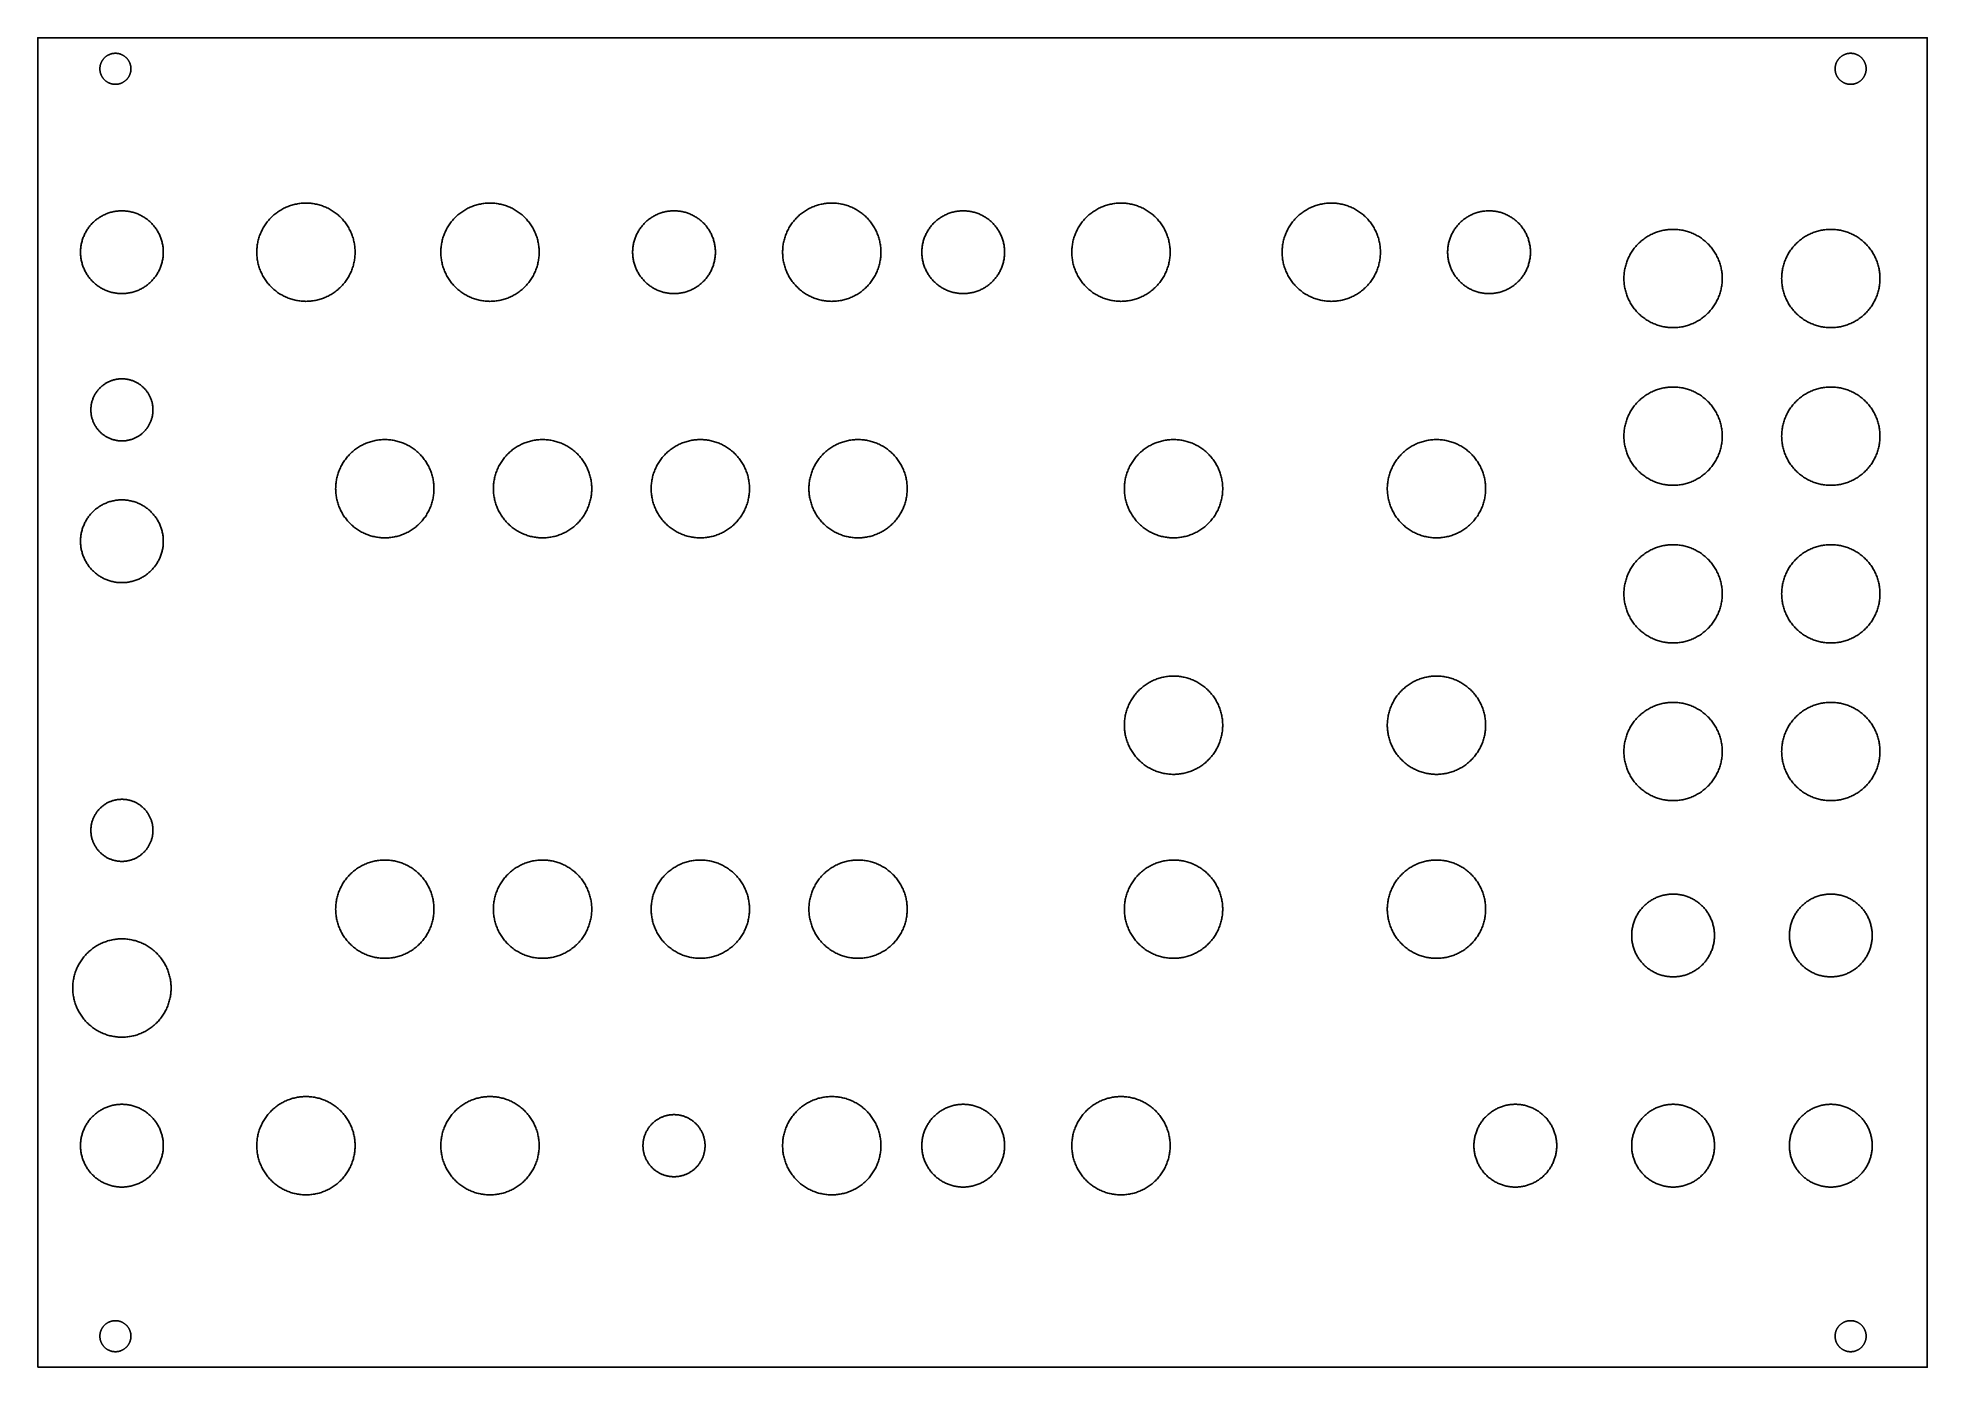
# Model space of a CAD drawing. Extents: x 145 to 327, y 24 to 153.
import ezdxf

# ---------------------------------------------------------------- set-up
doc = ezdxf.new("R2010")
doc.units = 0

msp = doc.modelspace()

# ---------------------------------------------------------------- linework, layer by layer
at = {"color": 34, "true_color": 0x008000}
for points in [[(144.763998, 24.242522, 0), (327.303892, 24.242522, 0), (327.303892, 152.742392, 0), (144.763998, 152.742392, 0), (144.763998, 24.242522, 0)], [(150.763986, 149.742398, 0), (150.764494, 149.78126, 0), (150.766018, 149.820376, 0), (150.768558, 149.859238, 0), (150.772114, 149.897846, 0), (150.776686, 149.936708, 0), (150.782274, 149.975062, 0), (150.788624, 150.013416, 0), (150.796244, 150.05177, 0), (150.80488, 150.08987, 0), (150.814278, 150.127462, 0), (150.824692, 150.165054, 0), (150.836122, 150.202138, 0), (150.848568, 150.239222, 0), (150.86203, 150.275798, 0), (150.876254, 150.311866, 0), (150.891494, 150.34768, 0), (150.90775, 150.38324, 0), (150.924768, 150.418292, 0), (150.942802, 150.452836, 0), (150.961852, 150.486872, 0), (150.98141, 150.5204, 0), (151.002238, 150.55342, 0), (151.023574, 150.585932, 0), (151.045926, 150.617936, 0), (151.06904, 150.649178, 0), (151.092916, 150.679912, 0), (151.117808, 150.709884, 0), (151.143208, 150.739348, 0), (151.169624, 150.76805, 0), (151.196548, 150.796244, 0), (151.224234, 150.823676, 0), (151.252682, 150.850346, 0), (151.281638, 150.876, 0), (151.31161, 150.901146, 0), (151.341836, 150.92553, 0), (151.372824, 150.949152, 0), (151.404574, 150.971758, 0), (151.436832, 150.993856, 0), (151.469598, 151.014684, 0), (151.502872, 151.035004, 0), (151.536654, 151.054308, 0), (151.570944, 151.07285, 0), (151.605742, 151.090376, 0), (151.641048, 151.106886, 0), (151.676608, 151.122634, 0), (151.712676, 151.137366, 0), (151.748998, 151.151336, 0), (151.785828, 151.16429, 0), (151.822912, 151.176228, 0), (151.86025, 151.18715, 0), (151.897842, 151.197056, 0), (151.935688, 151.2062, 0), (151.973788, 151.214074, 0), (152.012142, 151.221186, 0), (152.050496, 151.227282, 0), (152.089358, 151.232362, 0), (152.127966, 151.236426, 0), (152.166828, 151.239474, 0), (152.20569, 151.241506, 0), (152.244552, 151.242522, 0), (152.283668, 151.242522, 0), (152.32253, 151.241506, 0), (152.361392, 151.239474, 0), (152.400254, 151.236426, 0), (152.438862, 151.232362, 0), (152.477724, 151.227282, 0), (152.516078, 151.221186, 0), (152.554432, 151.214074, 0), (152.592532, 151.2062, 0), (152.630378, 151.197056, 0), (152.66797, 151.18715, 0), (152.705308, 151.176228, 0), (152.742392, 151.16429, 0), (152.779222, 151.151336, 0), (152.815544, 151.137366, 0), (152.851612, 151.122634, 0), (152.887172, 151.106886, 0), (152.922478, 151.090376, 0), (152.957276, 151.07285, 0), (152.991566, 151.054308, 0), (153.025348, 151.035004, 0), (153.058622, 151.014684, 0), (153.091388, 150.993856, 0), (153.123646, 150.971758, 0), (153.155396, 150.949152, 0), (153.186384, 150.92553, 0), (153.21661, 150.901146, 0), (153.246582, 150.876, 0), (153.275538, 150.850346, 0), (153.303986, 150.823676, 0), (153.331672, 150.796244, 0), (153.358596, 150.76805, 0), (153.385012, 150.739348, 0), (153.410412, 150.709884, 0), (153.435304, 150.679912, 0), (153.45918, 150.649178, 0), (153.482294, 150.617936, 0), (153.504646, 150.585932, 0), (153.525982, 150.55342, 0), (153.54681, 150.5204, 0), (153.566368, 150.486872, 0), (153.585418, 150.452836, 0), (153.603452, 150.418292, 0), (153.62047, 150.38324, 0), (153.636726, 150.34768, 0), (153.651966, 150.311866, 0), (153.66619, 150.275798, 0), (153.679652, 150.239222, 0), (153.692098, 150.202138, 0), (153.703528, 150.165054, 0), (153.713942, 150.127462, 0), (153.72334, 150.08987, 0), (153.731976, 150.05177, 0), (153.739596, 150.013416, 0), (153.745946, 149.975062, 0), (153.751534, 149.936708, 0), (153.756106, 149.897846, 0), (153.759662, 149.859238, 0), (153.762202, 149.820376, 0), (153.763726, 149.78126, 0), (153.764234, 149.742398, 0), (153.763726, 149.703536, 0), (153.762202, 149.66442, 0), (153.759662, 149.625558, 0), (153.756106, 149.58695, 0), (153.751534, 149.548088, 0), (153.745946, 149.509734, 0), (153.739596, 149.47138, 0), (153.731976, 149.433026, 0), (153.72334, 149.394926, 0), (153.713942, 149.357334, 0), (153.703528, 149.319742, 0), (153.692098, 149.282658, 0), (153.679652, 149.245574, 0), (153.66619, 149.208998, 0), (153.651966, 149.17293, 0), (153.636726, 149.137116, 0), (153.62047, 149.101556, 0), (153.603452, 149.066504, 0), (153.585418, 149.03196, 0), (153.566368, 148.997924, 0), (153.54681, 148.964396, 0), (153.525982, 148.931376, 0), (153.504646, 148.898864, 0), (153.482294, 148.86686, 0), (153.45918, 148.835618, 0), (153.435304, 148.804884, 0), (153.410412, 148.774912, 0), (153.385012, 148.745448, 0), (153.358596, 148.716746, 0), (153.331672, 148.688552, 0), (153.303986, 148.66112, 0), (153.275538, 148.63445, 0), (153.246582, 148.608796, 0), (153.21661, 148.58365, 0), (153.186384, 148.559266, 0), (153.155396, 148.535644, 0), (153.123646, 148.513038, 0), (153.091388, 148.49094, 0), (153.058622, 148.470112, 0), (153.025348, 148.449792, 0), (152.991566, 148.430488, 0), (152.957276, 148.411946, 0), (152.922478, 148.39442, 0), (152.887172, 148.37791, 0), (152.851612, 148.362162, 0), (152.815544, 148.34743, 0), (152.779222, 148.33346, 0), (152.742392, 148.320506, 0), (152.705308, 148.308568, 0), (152.66797, 148.297646, 0), (152.630378, 148.28774, 0), (152.592532, 148.278596, 0), (152.554432, 148.270722, 0), (152.516078, 148.26361, 0), (152.477724, 148.257514, 0), (152.438862, 148.252434, 0), (152.400254, 148.24837, 0), (152.361392, 148.245322, 0), (152.32253, 148.24329, 0), (152.283668, 148.242274, 0), (152.244552, 148.242274, 0), (152.20569, 148.24329, 0), (152.166828, 148.245322, 0), (152.127966, 148.24837, 0), (152.089358, 148.252434, 0), (152.050496, 148.257514, 0), (152.012142, 148.26361, 0), (151.973788, 148.270722, 0), (151.935688, 148.278596, 0), (151.897842, 148.28774, 0), (151.86025, 148.297646, 0), (151.822912, 148.308568, 0), (151.785828, 148.320506, 0), (151.748998, 148.33346, 0), (151.712676, 148.34743, 0), (151.676608, 148.362162, 0), (151.641048, 148.37791, 0), (151.605742, 148.39442, 0), (151.570944, 148.411946, 0), (151.536654, 148.430488, 0), (151.502872, 148.449792, 0), (151.469598, 148.470112, 0), (151.436832, 148.49094, 0), (151.404574, 148.513038, 0), (151.372824, 148.535644, 0), (151.341836, 148.559266, 0), (151.31161, 148.58365, 0), (151.281638, 148.608796, 0), (151.252682, 148.63445, 0), (151.224234, 148.66112, 0), (151.196548, 148.688552, 0), (151.169624, 148.716746, 0), (151.143208, 148.745448, 0), (151.117808, 148.774912, 0), (151.092916, 148.804884, 0), (151.06904, 148.835618, 0), (151.045926, 148.86686, 0), (151.023574, 148.898864, 0), (151.002238, 148.931376, 0), (150.98141, 148.964396, 0), (150.961852, 148.997924, 0), (150.942802, 149.03196, 0), (150.924768, 149.066504, 0), (150.90775, 149.101556, 0), (150.891494, 149.137116, 0), (150.876254, 149.17293, 0), (150.86203, 149.208998, 0), (150.848568, 149.245574, 0), (150.836122, 149.282658, 0), (150.824692, 149.319742, 0), (150.814278, 149.357334, 0), (150.80488, 149.394926, 0), (150.796244, 149.433026, 0), (150.788624, 149.47138, 0), (150.782274, 149.509734, 0), (150.776686, 149.548088, 0), (150.772114, 149.58695, 0), (150.768558, 149.625558, 0), (150.766018, 149.66442, 0), (150.764494, 149.703536, 0), (150.763986, 149.742398, 0)], [(318.403986, 149.742398, 0), (318.404494, 149.78126, 0), (318.406018, 149.820376, 0), (318.408558, 149.859238, 0), (318.412114, 149.897846, 0), (318.416686, 149.936708, 0), (318.422274, 149.975062, 0), (318.428624, 150.013416, 0), (318.436244, 150.05177, 0), (318.44488, 150.08987, 0), (318.454278, 150.127462, 0), (318.464692, 150.165054, 0), (318.476122, 150.202138, 0), (318.488568, 150.239222, 0), (318.50203, 150.275798, 0), (318.516254, 150.311866, 0), (318.531494, 150.34768, 0), (318.54775, 150.38324, 0), (318.564768, 150.418292, 0), (318.582802, 150.452836, 0), (318.601852, 150.486872, 0), (318.62141, 150.5204, 0), (318.642238, 150.55342, 0), (318.663574, 150.585932, 0), (318.685926, 150.617936, 0), (318.70904, 150.649178, 0), (318.732916, 150.679912, 0), (318.757808, 150.709884, 0), (318.783208, 150.739348, 0), (318.809624, 150.76805, 0), (318.836548, 150.796244, 0), (318.864234, 150.823676, 0), (318.892682, 150.850346, 0), (318.921638, 150.876, 0), (318.95161, 150.901146, 0), (318.981836, 150.92553, 0), (319.012824, 150.949152, 0), (319.044574, 150.971758, 0), (319.076832, 150.993856, 0), (319.109598, 151.014684, 0), (319.142872, 151.035004, 0), (319.176654, 151.054308, 0), (319.210944, 151.07285, 0), (319.245742, 151.090376, 0), (319.281048, 151.106886, 0), (319.316608, 151.122634, 0), (319.352676, 151.137366, 0), (319.388998, 151.151336, 0), (319.425828, 151.16429, 0), (319.462912, 151.176228, 0), (319.50025, 151.18715, 0), (319.537842, 151.197056, 0), (319.575688, 151.2062, 0), (319.613788, 151.214074, 0), (319.652142, 151.221186, 0), (319.690496, 151.227282, 0), (319.729358, 151.232362, 0), (319.767966, 151.236426, 0), (319.806828, 151.239474, 0), (319.84569, 151.241506, 0), (319.884552, 151.242522, 0), (319.923668, 151.242522, 0), (319.96253, 151.241506, 0), (320.001392, 151.239474, 0), (320.040254, 151.236426, 0), (320.078862, 151.232362, 0), (320.117724, 151.227282, 0), (320.156078, 151.221186, 0), (320.194432, 151.214074, 0), (320.232532, 151.2062, 0), (320.270378, 151.197056, 0), (320.30797, 151.18715, 0), (320.345308, 151.176228, 0), (320.382392, 151.16429, 0), (320.419222, 151.151336, 0), (320.455544, 151.137366, 0), (320.491612, 151.122634, 0), (320.527172, 151.106886, 0), (320.562478, 151.090376, 0), (320.597276, 151.07285, 0), (320.631566, 151.054308, 0), (320.665348, 151.035004, 0), (320.698622, 151.014684, 0), (320.731388, 150.993856, 0), (320.763646, 150.971758, 0), (320.795396, 150.949152, 0), (320.826384, 150.92553, 0), (320.85661, 150.901146, 0), (320.886582, 150.876, 0), (320.915538, 150.850346, 0), (320.943986, 150.823676, 0), (320.971672, 150.796244, 0), (320.998596, 150.76805, 0), (321.025012, 150.739348, 0), (321.050412, 150.709884, 0), (321.075304, 150.679912, 0), (321.09918, 150.649178, 0), (321.122294, 150.617936, 0), (321.144646, 150.585932, 0), (321.165982, 150.55342, 0), (321.18681, 150.5204, 0), (321.206368, 150.486872, 0), (321.225418, 150.452836, 0), (321.243452, 150.418292, 0), (321.26047, 150.38324, 0), (321.276726, 150.34768, 0), (321.291966, 150.311866, 0), (321.30619, 150.275798, 0), (321.319652, 150.239222, 0), (321.332098, 150.202138, 0), (321.343528, 150.165054, 0), (321.353942, 150.127462, 0), (321.36334, 150.08987, 0), (321.371976, 150.05177, 0), (321.379596, 150.013416, 0), (321.385946, 149.975062, 0), (321.391534, 149.936708, 0), (321.396106, 149.897846, 0), (321.399662, 149.859238, 0), (321.402202, 149.820376, 0), (321.403726, 149.78126, 0), (321.404234, 149.742398, 0), (321.403726, 149.703536, 0), (321.402202, 149.66442, 0), (321.399662, 149.625558, 0), (321.396106, 149.58695, 0), (321.391534, 149.548088, 0), (321.385946, 149.509734, 0), (321.379596, 149.47138, 0), (321.371976, 149.433026, 0), (321.36334, 149.394926, 0), (321.353942, 149.357334, 0), (321.343528, 149.319742, 0), (321.332098, 149.282658, 0), (321.319652, 149.245574, 0), (321.30619, 149.208998, 0), (321.291966, 149.17293, 0), (321.276726, 149.137116, 0), (321.26047, 149.101556, 0), (321.243452, 149.066504, 0), (321.225418, 149.03196, 0), (321.206368, 148.997924, 0), (321.18681, 148.964396, 0), (321.165982, 148.931376, 0), (321.144646, 148.898864, 0), (321.122294, 148.86686, 0), (321.09918, 148.835618, 0), (321.075304, 148.804884, 0), (321.050412, 148.774912, 0), (321.025012, 148.745448, 0), (320.998596, 148.716746, 0), (320.971672, 148.688552, 0), (320.943986, 148.66112, 0), (320.915538, 148.63445, 0), (320.886582, 148.608796, 0), (320.85661, 148.58365, 0), (320.826384, 148.559266, 0), (320.795396, 148.535644, 0), (320.763646, 148.513038, 0), (320.731388, 148.49094, 0), (320.698622, 148.470112, 0), (320.665348, 148.449792, 0), (320.631566, 148.430488, 0), (320.597276, 148.411946, 0), (320.562478, 148.39442, 0), (320.527172, 148.37791, 0), (320.491612, 148.362162, 0), (320.455544, 148.34743, 0), (320.419222, 148.33346, 0), (320.382392, 148.320506, 0), (320.345308, 148.308568, 0), (320.30797, 148.297646, 0), (320.270378, 148.28774, 0), (320.232532, 148.278596, 0), (320.194432, 148.270722, 0), (320.156078, 148.26361, 0), (320.117724, 148.257514, 0), (320.078862, 148.252434, 0), (320.040254, 148.24837, 0), (320.001392, 148.245322, 0), (319.96253, 148.24329, 0), (319.923668, 148.242274, 0), (319.884552, 148.242274, 0), (319.84569, 148.24329, 0), (319.806828, 148.245322, 0), (319.767966, 148.24837, 0), (319.729358, 148.252434, 0), (319.690496, 148.257514, 0), (319.652142, 148.26361, 0), (319.613788, 148.270722, 0), (319.575688, 148.278596, 0), (319.537842, 148.28774, 0), (319.50025, 148.297646, 0), (319.462912, 148.308568, 0), (319.425828, 148.320506, 0), (319.388998, 148.33346, 0), (319.352676, 148.34743, 0), (319.316608, 148.362162, 0), (319.281048, 148.37791, 0), (319.245742, 148.39442, 0), (319.210944, 148.411946, 0), (319.176654, 148.430488, 0), (319.142872, 148.449792, 0), (319.109598, 148.470112, 0), (319.076832, 148.49094, 0), (319.044574, 148.513038, 0), (319.012824, 148.535644, 0), (318.981836, 148.559266, 0), (318.95161, 148.58365, 0), (318.921638, 148.608796, 0), (318.892682, 148.63445, 0), (318.864234, 148.66112, 0), (318.836548, 148.688552, 0), (318.809624, 148.716746, 0), (318.783208, 148.745448, 0), (318.757808, 148.774912, 0), (318.732916, 148.804884, 0), (318.70904, 148.835618, 0), (318.685926, 148.86686, 0), (318.663574, 148.898864, 0), (318.642238, 148.931376, 0), (318.62141, 148.964396, 0), (318.601852, 148.997924, 0), (318.582802, 149.03196, 0), (318.564768, 149.066504, 0), (318.54775, 149.101556, 0), (318.531494, 149.137116, 0), (318.516254, 149.17293, 0), (318.50203, 149.208998, 0), (318.488568, 149.245574, 0), (318.476122, 149.282658, 0), (318.464692, 149.319742, 0), (318.454278, 149.357334, 0), (318.44488, 149.394926, 0), (318.436244, 149.433026, 0), (318.428624, 149.47138, 0), (318.422274, 149.509734, 0), (318.416686, 149.548088, 0), (318.412114, 149.58695, 0), (318.408558, 149.625558, 0), (318.406018, 149.66442, 0), (318.404494, 149.703536, 0), (318.403986, 149.742398, 0)], [(148.892006, 132.0165, 0), (148.893276, 132.114544, 0), (148.896832, 132.212842, 0), (148.902928, 132.310632, 0), (148.91131, 132.408676, 0), (148.921978, 132.506212, 0), (148.935186, 132.603494, 0), (148.950934, 132.700268, 0), (148.968968, 132.796788, 0), (148.989288, 132.8928, 0), (149.011894, 132.988304, 0), (149.036786, 133.0833, 0), (149.064218, 133.177534, 0), (149.093936, 133.27126, 0), (149.12594, 133.36397, 0), (149.159976, 133.456172, 0), (149.196552, 133.547104, 0), (149.23516, 133.637528, 0), (149.276054, 133.726682, 0), (149.319234, 133.81482, 0), (149.364446, 133.902196, 0), (149.41169, 133.988048, 0), (149.460966, 134.072884, 0), (149.512528, 134.15645, 0), (149.566122, 134.238746, 0), (149.621748, 134.319772, 0), (149.679152, 134.399274, 0), (149.738588, 134.477506, 0), (149.800056, 134.55396, 0), (149.863048, 134.629144, 0), (149.928326, 134.702804, 0), (149.995128, 134.774686, 0), (150.063454, 134.845044, 0), (150.133812, 134.91337, 0), (150.205694, 134.980172, 0), (150.279354, 135.04545, 0), (150.354538, 135.108442, 0), (150.430992, 135.16991, 0), (150.509224, 135.229346, 0), (150.588726, 135.28675, 0), (150.669752, 135.342376, 0), (150.752048, 135.39597, 0), (150.835614, 135.447532, 0), (150.92045, 135.496808, 0), (151.006302, 135.544052, 0), (151.093678, 135.589264, 0), (151.181816, 135.632444, 0), (151.27097, 135.673338, 0), (151.361394, 135.711946, 0), (151.452326, 135.748522, 0), (151.544528, 135.782558, 0), (151.637238, 135.814562, 0), (151.730964, 135.84428, 0), (151.825198, 135.871712, 0), (151.920194, 135.896604, 0), (152.015698, 135.91921, 0), (152.11171, 135.93953, 0), (152.20823, 135.957564, 0), (152.305004, 135.973312, 0), (152.402286, 135.98652, 0), (152.499822, 135.997188, 0), (152.597866, 136.00557, 0), (152.695656, 136.011666, 0), (152.793954, 136.015222, 0), (152.891998, 136.016492, 0), (152.990042, 136.015222, 0), (153.08834, 136.011666, 0), (153.18613, 136.00557, 0), (153.284174, 135.997188, 0), (153.38171, 135.98652, 0), (153.478992, 135.973312, 0), (153.575766, 135.957564, 0), (153.672286, 135.93953, 0), (153.768298, 135.91921, 0), (153.863802, 135.896604, 0), (153.958798, 135.871712, 0), (154.053032, 135.84428, 0), (154.146758, 135.814562, 0), (154.239468, 135.782558, 0), (154.33167, 135.748522, 0), (154.422602, 135.711946, 0), (154.513026, 135.673338, 0), (154.60218, 135.632444, 0), (154.690318, 135.589264, 0), (154.777694, 135.544052, 0), (154.863546, 135.496808, 0), (154.948382, 135.447532, 0), (155.031948, 135.39597, 0), (155.114244, 135.342376, 0), (155.19527, 135.28675, 0), (155.274772, 135.229346, 0), (155.353004, 135.16991, 0), (155.429458, 135.108442, 0), (155.504642, 135.04545, 0), (155.578302, 134.980172, 0), (155.650184, 134.91337, 0), (155.720542, 134.845044, 0), (155.788868, 134.774686, 0), (155.85567, 134.702804, 0), (155.920948, 134.629144, 0), (155.98394, 134.55396, 0), (156.045408, 134.477506, 0), (156.104844, 134.399274, 0), (156.162248, 134.319772, 0), (156.217874, 134.238746, 0), (156.271468, 134.15645, 0), (156.32303, 134.072884, 0), (156.372306, 133.988048, 0), (156.41955, 133.902196, 0), (156.464762, 133.81482, 0), (156.507942, 133.726682, 0), (156.548836, 133.637528, 0), (156.587444, 133.547104, 0), (156.62402, 133.456172, 0), (156.658056, 133.36397, 0), (156.69006, 133.27126, 0), (156.719778, 133.177534, 0), (156.74721, 133.0833, 0), (156.772102, 132.988304, 0), (156.794708, 132.8928, 0), (156.815028, 132.796788, 0), (156.833062, 132.700268, 0), (156.84881, 132.603494, 0), (156.862018, 132.506212, 0), (156.872686, 132.408676, 0), (156.881068, 132.310632, 0), (156.887164, 132.212842, 0), (156.89072, 132.114544, 0), (156.89199, 132.0165, 0), (156.89072, 131.918456, 0), (156.887164, 131.820158, 0), (156.881068, 131.722368, 0), (156.872686, 131.624324, 0), (156.862018, 131.526788, 0), (156.84881, 131.429506, 0), (156.833062, 131.332732, 0), (156.815028, 131.236212, 0), (156.794708, 131.1402, 0), (156.772102, 131.044696, 0), (156.74721, 130.9497, 0), (156.719778, 130.855466, 0), (156.69006, 130.76174, 0), (156.658056, 130.66903, 0), (156.62402, 130.576828, 0), (156.587444, 130.485896, 0), (156.548836, 130.395472, 0), (156.507942, 130.306318, 0), (156.464762, 130.21818, 0), (156.41955, 130.130804, 0), (156.372306, 130.044952, 0), (156.32303, 129.960116, 0), (156.271468, 129.87655, 0), (156.217874, 129.794254, 0), (156.162248, 129.713228, 0), (156.104844, 129.633726, 0), (156.045408, 129.555494, 0), (155.98394, 129.47904, 0), (155.920948, 129.403856, 0), (155.85567, 129.330196, 0), (155.788868, 129.258314, 0), (155.720542, 129.187956, 0), (155.650184, 129.11963, 0), (155.578302, 129.052828, 0), (155.504642, 128.98755, 0), (155.429458, 128.924558, 0), (155.353004, 128.86309, 0), (155.274772, 128.803654, 0), (155.19527, 128.74625, 0), (155.114244, 128.690624, 0), (155.031948, 128.63703, 0), (154.948382, 128.585468, 0), (154.863546, 128.536192, 0), (154.777694, 128.488948, 0), (154.690318, 128.443736, 0), (154.60218, 128.400556, 0), (154.513026, 128.359662, 0), (154.422602, 128.321054, 0), (154.33167, 128.284478, 0), (154.239468, 128.250442, 0), (154.146758, 128.218438, 0), (154.053032, 128.18872, 0), (153.958798, 128.161288, 0), (153.863802, 128.136396, 0), (153.768298, 128.11379, 0), (153.672286, 128.09347, 0), (153.575766, 128.075436, 0), (153.478992, 128.059688, 0), (153.38171, 128.04648, 0), (153.284174, 128.035812, 0), (153.18613, 128.02743, 0), (153.08834, 128.021334, 0), (152.990042, 128.017778, 0), (152.891998, 128.016508, 0), (152.793954, 128.017778, 0), (152.695656, 128.021334, 0), (152.597866, 128.02743, 0), (152.499822, 128.035812, 0), (152.402286, 128.04648, 0), (152.305004, 128.059688, 0), (152.20823, 128.075436, 0), (152.11171, 128.09347, 0), (152.015698, 128.11379, 0), (151.920194, 128.136396, 0), (151.825198, 128.161288, 0), (151.730964, 128.18872, 0), (151.637238, 128.218438, 0), (151.544528, 128.250442, 0), (151.452326, 128.284478, 0), (151.361394, 128.321054, 0), (151.27097, 128.359662, 0), (151.181816, 128.400556, 0), (151.093678, 128.443736, 0), (151.006302, 128.488948, 0), (150.92045, 128.536192, 0), (150.835614, 128.585468, 0), (150.752048, 128.63703, 0), (150.669752, 128.690624, 0), (150.588726, 128.74625, 0), (150.509224, 128.803654, 0), (150.430992, 128.86309, 0), (150.354538, 128.924558, 0), (150.279354, 128.98755, 0), (150.205694, 129.052828, 0), (150.133812, 129.11963, 0), (150.063454, 129.187956, 0), (149.995128, 129.258314, 0), (149.928326, 129.330196, 0), (149.863048, 129.403856, 0), (149.800056, 129.47904, 0), (149.738588, 129.555494, 0), (149.679152, 129.633726, 0), (149.621748, 129.713228, 0), (149.566122, 129.794254, 0), (149.512528, 129.87655, 0), (149.460966, 129.960116, 0), (149.41169, 130.044952, 0), (149.364446, 130.130804, 0), (149.319234, 130.21818, 0), (149.276054, 130.306318, 0), (149.23516, 130.395472, 0), (149.196552, 130.485896, 0), (149.159976, 130.576828, 0), (149.12594, 130.66903, 0), (149.093936, 130.76174, 0), (149.064218, 130.855466, 0), (149.036786, 130.9497, 0), (149.011894, 131.044696, 0), (148.989288, 131.1402, 0), (148.968968, 131.236212, 0), (148.950934, 131.332732, 0), (148.935186, 131.429506, 0), (148.921978, 131.526788, 0), (148.91131, 131.624324, 0), (148.902928, 131.722368, 0), (148.896832, 131.820158, 0), (148.893276, 131.918456, 0), (148.892006, 132.0165, 0)], [(165.921944, 132.0165, 0), (165.923468, 132.133086, 0), (165.927786, 132.249672, 0), (165.934898, 132.366004, 0), (165.944804, 132.482082, 0), (165.957758, 132.597906, 0), (165.973252, 132.713476, 0), (165.991794, 132.828538, 0), (166.01313, 132.943092, 0), (166.03726, 133.057138, 0), (166.064184, 133.170676, 0), (166.093902, 133.283452, 0), (166.126414, 133.395466, 0), (166.16172, 133.506464, 0), (166.199566, 133.6167, 0), (166.240206, 133.72592, 0), (166.28364, 133.834378, 0), (166.32936, 133.941312, 0), (166.377874, 134.047484, 0), (166.429182, 134.152132, 0), (166.482776, 134.255764, 0), (166.539164, 134.357872, 0), (166.597838, 134.458456, 0), (166.658798, 134.55777, 0), (166.722552, 134.65556, 0), (166.788338, 134.751572, 0), (166.856664, 134.84606, 0), (166.927276, 134.93877, 0), (167.000174, 135.029956, 0), (167.075104, 135.11911, 0), (167.15232, 135.206486, 0), (167.231822, 135.29183, 0), (167.313102, 135.375396, 0), (167.396668, 135.456676, 0), (167.482012, 135.536178, 0), (167.569388, 135.613394, 0), (167.658542, 135.688324, 0), (167.749728, 135.761222, 0), (167.842438, 135.831834, 0), (167.936926, 135.90016, 0), (168.032938, 135.965946, 0), (168.130728, 136.0297, 0), (168.230042, 136.09066, 0), (168.330626, 136.149334, 0), (168.432734, 136.205722, 0), (168.536366, 136.259316, 0), (168.641014, 136.310624, 0), (168.747186, 136.359138, 0), (168.85412, 136.404858, 0), (168.962578, 136.448292, 0), (169.071798, 136.488932, 0), (169.182034, 136.526778, 0), (169.293032, 136.562084, 0), (169.405046, 136.594596, 0), (169.517822, 136.624314, 0), (169.63136, 136.651238, 0), (169.745406, 136.675368, 0), (169.85996, 136.696704, 0), (169.975022, 136.715246, 0), (170.090592, 136.73074, 0), (170.206416, 136.743694, 0), (170.322494, 136.7536, 0), (170.438826, 136.760712, 0), (170.555412, 136.76503, 0), (170.671998, 136.766554, 0), (170.788584, 136.76503, 0), (170.90517, 136.760712, 0), (171.021502, 136.7536, 0), (171.13758, 136.743694, 0), (171.253404, 136.73074, 0), (171.368974, 136.715246, 0), (171.484036, 136.696704, 0), (171.59859, 136.675368, 0), (171.712636, 136.651238, 0), (171.826174, 136.624314, 0), (171.93895, 136.594596, 0), (172.050964, 136.562084, 0), (172.161962, 136.526778, 0), (172.272198, 136.488932, 0), (172.381418, 136.448292, 0), (172.489876, 136.404858, 0), (172.59681, 136.359138, 0), (172.702982, 136.310624, 0), (172.80763, 136.259316, 0), (172.911262, 136.205722, 0), (173.01337, 136.149334, 0), (173.113954, 136.09066, 0), (173.213268, 136.0297, 0), (173.311058, 135.965946, 0), (173.40707, 135.90016, 0), (173.501558, 135.831834, 0), (173.594268, 135.761222, 0), (173.685454, 135.688324, 0), (173.774608, 135.613394, 0), (173.861984, 135.536178, 0), (173.947328, 135.456676, 0), (174.030894, 135.375396, 0), (174.112174, 135.29183, 0), (174.191676, 135.206486, 0), (174.268892, 135.11911, 0), (174.343822, 135.029956, 0), (174.41672, 134.93877, 0), (174.487332, 134.84606, 0), (174.555658, 134.751572, 0), (174.621444, 134.65556, 0), (174.685198, 134.55777, 0), (174.746158, 134.458456, 0), (174.804832, 134.357872, 0), (174.86122, 134.255764, 0), (174.914814, 134.152132, 0), (174.966122, 134.047484, 0), (175.014636, 133.941312, 0), (175.060356, 133.834378, 0), (175.10379, 133.72592, 0), (175.14443, 133.6167, 0), (175.182276, 133.506464, 0), (175.217582, 133.395466, 0), (175.250094, 133.283452, 0), (175.279812, 133.170676, 0), (175.306736, 133.057138, 0), (175.330866, 132.943092, 0), (175.352202, 132.828538, 0), (175.370744, 132.713476, 0), (175.386238, 132.597906, 0), (175.399192, 132.482082, 0), (175.409098, 132.366004, 0), (175.41621, 132.249672, 0), (175.420528, 132.133086, 0), (175.422052, 132.0165, 0), (175.420528, 131.899914, 0), (175.41621, 131.783328, 0), (175.409098, 131.666996, 0), (175.399192, 131.550918, 0), (175.386238, 131.435094, 0), (175.370744, 131.319524, 0), (175.352202, 131.204462, 0), (175.330866, 131.089908, 0), (175.306736, 130.975862, 0), (175.279812, 130.862324, 0), (175.250094, 130.749548, 0), (175.217582, 130.637534, 0), (175.182276, 130.526536, 0), (175.14443, 130.4163, 0), (175.10379, 130.30708, 0), (175.060356, 130.198622, 0), (175.014636, 130.091688, 0), (174.966122, 129.985516, 0), (174.914814, 129.880868, 0), (174.86122, 129.777236, 0), (174.804832, 129.675128, 0), (174.746158, 129.574544, 0), (174.685198, 129.47523, 0), (174.621444, 129.37744, 0), (174.555658, 129.281428, 0), (174.487332, 129.18694, 0), (174.41672, 129.09423, 0), (174.343822, 129.003044, 0), (174.268892, 128.91389, 0), (174.191676, 128.826514, 0), (174.112174, 128.74117, 0), (174.030894, 128.657604, 0), (173.947328, 128.576324, 0), (173.861984, 128.496822, 0), (173.774608, 128.419606, 0), (173.685454, 128.344676, 0), (173.594268, 128.271778, 0), (173.501558, 128.201166, 0), (173.40707, 128.13284, 0), (173.311058, 128.067054, 0), (173.213268, 128.0033, 0), (173.113954, 127.94234, 0), (173.01337, 127.883666, 0), (172.911262, 127.827278, 0), (172.80763, 127.773684, 0), (172.702982, 127.722376, 0), (172.59681, 127.673862, 0), (172.489876, 127.628142, 0), (172.381418, 127.584708, 0), (172.272198, 127.544068, 0), (172.161962, 127.506222, 0), (172.050964, 127.470916, 0), (171.93895, 127.438404, 0), (171.826174, 127.408686, 0), (171.712636, 127.381762, 0), (171.59859, 127.357632, 0), (171.484036, 127.336296, 0), (171.368974, 127.317754, 0), (171.253404, 127.30226, 0), (171.13758, 127.289306, 0), (171.021502, 127.2794, 0), (170.90517, 127.272288, 0), (170.788584, 127.26797, 0), (170.671998, 127.266446, 0), (170.555412, 127.26797, 0), (170.438826, 127.272288, 0), (170.322494, 127.2794, 0), (170.206416, 127.289306, 0), (170.090592, 127.30226, 0), (169.975022, 127.317754, 0), (169.85996, 127.336296, 0), (169.745406, 127.357632, 0), (169.63136, 127.381762, 0), (169.517822, 127.408686, 0), (169.405046, 127.438404, 0), (169.293032, 127.470916, 0), (169.182034, 127.506222, 0), (169.071798, 127.544068, 0), (168.962578, 127.584708, 0), (168.85412, 127.628142, 0), (168.747186, 127.673862, 0), (168.641014, 127.722376, 0), (168.536366, 127.773684, 0), (168.432734, 127.827278, 0), (168.330626, 127.883666, 0), (168.230042, 127.94234, 0), (168.130728, 128.0033, 0), (168.032938, 128.067054, 0), (167.936926, 128.13284, 0), (167.842438, 128.201166, 0), (167.749728, 128.271778, 0), (167.658542, 128.344676, 0), (167.569388, 128.419606, 0), (167.482012, 128.496822, 0), (167.396668, 128.576324, 0), (167.313102, 128.657604, 0), (167.231822, 128.74117, 0), (167.15232, 128.826514, 0), (167.075104, 128.91389, 0), (167.000174, 129.003044, 0), (166.927276, 129.09423, 0), (166.856664, 129.18694, 0), (166.788338, 129.281428, 0), (166.722552, 129.37744, 0), (166.658798, 129.47523, 0), (166.597838, 129.574544, 0), (166.539164, 129.675128, 0), (166.482776, 129.777236, 0), (166.429182, 129.880868, 0), (166.377874, 129.985516, 0), (166.32936, 130.091688, 0), (166.28364, 130.198622, 0), (166.240206, 130.30708, 0), (166.199566, 130.4163, 0), (166.16172, 130.526536, 0), (166.126414, 130.637534, 0), (166.093902, 130.749548, 0), (166.064184, 130.862324, 0), (166.03726, 130.975862, 0), (166.01313, 131.089908, 0), (165.991794, 131.204462, 0), (165.973252, 131.319524, 0), (165.957758, 131.435094, 0), (165.944804, 131.550918, 0), (165.934898, 131.666996, 0), (165.927786, 131.783328, 0), (165.923468, 131.899914, 0), (165.921944, 132.0165, 0)], [(183.701944, 132.0165, 0), (183.703468, 132.133086, 0), (183.707786, 132.249672, 0), (183.714898, 132.366004, 0), (183.724804, 132.482082, 0), (183.737758, 132.597906, 0), (183.753252, 132.713476, 0), (183.771794, 132.828538, 0), (183.79313, 132.943092, 0), (183.81726, 133.057138, 0), (183.844184, 133.170676, 0), (183.873902, 133.283452, 0), (183.906414, 133.395466, 0), (183.94172, 133.506464, 0), (183.979566, 133.6167, 0), (184.020206, 133.72592, 0), (184.06364, 133.834378, 0), (184.10936, 133.941312, 0), (184.157874, 134.047484, 0), (184.209182, 134.152132, 0), (184.262776, 134.255764, 0), (184.319164, 134.357872, 0), (184.377838, 134.458456, 0), (184.438798, 134.55777, 0), (184.502552, 134.65556, 0), (184.568338, 134.751572, 0), (184.636664, 134.84606, 0), (184.707276, 134.93877, 0), (184.780174, 135.029956, 0), (184.855104, 135.11911, 0), (184.93232, 135.206486, 0), (185.011822, 135.29183, 0), (185.093102, 135.375396, 0), (185.176668, 135.456676, 0), (185.262012, 135.536178, 0), (185.349388, 135.613394, 0), (185.438542, 135.688324, 0), (185.529728, 135.761222, 0), (185.622438, 135.831834, 0), (185.716926, 135.90016, 0), (185.812938, 135.965946, 0), (185.910728, 136.0297, 0), (186.010042, 136.09066, 0), (186.110626, 136.149334, 0), (186.212734, 136.205722, 0), (186.316366, 136.259316, 0), (186.421014, 136.310624, 0), (186.527186, 136.359138, 0), (186.63412, 136.404858, 0), (186.742578, 136.448292, 0), (186.851798, 136.488932, 0), (186.962034, 136.526778, 0), (187.073032, 136.562084, 0), (187.185046, 136.594596, 0), (187.297822, 136.624314, 0), (187.41136, 136.651238, 0), (187.525406, 136.675368, 0), (187.63996, 136.696704, 0), (187.755022, 136.715246, 0), (187.870592, 136.73074, 0), (187.986416, 136.743694, 0), (188.102494, 136.7536, 0), (188.218826, 136.760712, 0), (188.335412, 136.76503, 0), (188.451998, 136.766554, 0), (188.568584, 136.76503, 0), (188.68517, 136.760712, 0), (188.801502, 136.7536, 0), (188.91758, 136.743694, 0), (189.033404, 136.73074, 0), (189.148974, 136.715246, 0), (189.264036, 136.696704, 0), (189.37859, 136.675368, 0), (189.492636, 136.651238, 0), (189.606174, 136.624314, 0), (189.71895, 136.594596, 0), (189.830964, 136.562084, 0), (189.941962, 136.526778, 0), (190.052198, 136.488932, 0), (190.161418, 136.448292, 0), (190.269876, 136.404858, 0), (190.37681, 136.359138, 0), (190.482982, 136.310624, 0), (190.58763, 136.259316, 0), (190.691262, 136.205722, 0), (190.79337, 136.149334, 0), (190.893954, 136.09066, 0), (190.993268, 136.0297, 0), (191.091058, 135.965946, 0), (191.18707, 135.90016, 0), (191.281558, 135.831834, 0), (191.374268, 135.761222, 0), (191.465454, 135.688324, 0), (191.554608, 135.613394, 0), (191.641984, 135.536178, 0), (191.727328, 135.456676, 0), (191.810894, 135.375396, 0), (191.892174, 135.29183, 0), (191.971676, 135.206486, 0), (192.048892, 135.11911, 0), (192.123822, 135.029956, 0), (192.19672, 134.93877, 0), (192.267332, 134.84606, 0), (192.335658, 134.751572, 0), (192.401444, 134.65556, 0), (192.465198, 134.55777, 0), (192.526158, 134.458456, 0), (192.584832, 134.357872, 0), (192.64122, 134.255764, 0), (192.694814, 134.152132, 0), (192.746122, 134.047484, 0), (192.794636, 133.941312, 0), (192.840356, 133.834378, 0), (192.88379, 133.72592, 0), (192.92443, 133.6167, 0), (192.962276, 133.506464, 0), (192.997582, 133.395466, 0), (193.030094, 133.283452, 0), (193.059812, 133.170676, 0), (193.086736, 133.057138, 0), (193.110866, 132.943092, 0), (193.132202, 132.828538, 0), (193.150744, 132.713476, 0), (193.166238, 132.597906, 0), (193.179192, 132.482082, 0), (193.189098, 132.366004, 0), (193.19621, 132.249672, 0), (193.200528, 132.133086, 0), (193.202052, 132.0165, 0), (193.200528, 131.899914, 0), (193.19621, 131.783328, 0), (193.189098, 131.666996, 0), (193.179192, 131.550918, 0), (193.166238, 131.435094, 0), (193.150744, 131.319524, 0), (193.132202, 131.204462, 0), (193.110866, 131.089908, 0), (193.086736, 130.975862, 0), (193.059812, 130.862324, 0), (193.030094, 130.749548, 0), (192.997582, 130.637534, 0), (192.962276, 130.526536, 0), (192.92443, 130.4163, 0), (192.88379, 130.30708, 0), (192.840356, 130.198622, 0), (192.794636, 130.091688, 0), (192.746122, 129.985516, 0), (192.694814, 129.880868, 0), (192.64122, 129.777236, 0), (192.584832, 129.675128, 0), (192.526158, 129.574544, 0), (192.465198, 129.47523, 0), (192.401444, 129.37744, 0), (192.335658, 129.281428, 0), (192.267332, 129.18694, 0), (192.19672, 129.09423, 0), (192.123822, 129.003044, 0), (192.048892, 128.91389, 0), (191.971676, 128.826514, 0), (191.892174, 128.74117, 0), (191.810894, 128.657604, 0), (191.727328, 128.576324, 0), (191.641984, 128.496822, 0), (191.554608, 128.419606, 0), (191.465454, 128.344676, 0), (191.374268, 128.271778, 0), (191.281558, 128.201166, 0), (191.18707, 128.13284, 0), (191.091058, 128.067054, 0), (190.993268, 128.0033, 0), (190.893954, 127.94234, 0), (190.79337, 127.883666, 0), (190.691262, 127.827278, 0), (190.58763, 127.773684, 0), (190.482982, 127.722376, 0), (190.37681, 127.673862, 0), (190.269876, 127.628142, 0), (190.161418, 127.584708, 0), (190.052198, 127.544068, 0), (189.941962, 127.506222, 0), (189.830964, 127.470916, 0), (189.71895, 127.438404, 0), (189.606174, 127.408686, 0), (189.492636, 127.381762, 0), (189.37859, 127.357632, 0), (189.264036, 127.336296, 0), (189.148974, 127.317754, 0), (189.033404, 127.30226, 0), (188.91758, 127.289306, 0), (188.801502, 127.2794, 0), (188.68517, 127.272288, 0), (188.568584, 127.26797, 0), (188.451998, 127.266446, 0), (188.335412, 127.26797, 0), (188.218826, 127.272288, 0), (188.102494, 127.2794, 0), (187.986416, 127.289306, 0), (187.870592, 127.30226, 0), (187.755022, 127.317754, 0), (187.63996, 127.336296, 0), (187.525406, 127.357632, 0), (187.41136, 127.381762, 0), (187.297822, 127.408686, 0), (187.185046, 127.438404, 0), (187.073032, 127.470916, 0), (186.962034, 127.506222, 0), (186.851798, 127.544068, 0), (186.742578, 127.584708, 0), (186.63412, 127.628142, 0), (186.527186, 127.673862, 0), (186.421014, 127.722376, 0), (186.316366, 127.773684, 0), (186.212734, 127.827278, 0), (186.110626, 127.883666, 0), (186.010042, 127.94234, 0), (185.910728, 128.0033, 0), (185.812938, 128.067054, 0), (185.716926, 128.13284, 0), (185.622438, 128.201166, 0), (185.529728, 128.271778, 0), (185.438542, 128.344676, 0), (185.349388, 128.419606, 0), (185.262012, 128.496822, 0), (185.176668, 128.576324, 0), (185.093102, 128.657604, 0), (185.011822, 128.74117, 0), (184.93232, 128.826514, 0), (184.855104, 128.91389, 0), (184.780174, 129.003044, 0), (184.707276, 129.09423, 0), (184.636664, 129.18694, 0), (184.568338, 129.281428, 0), (184.502552, 129.37744, 0), (184.438798, 129.47523, 0), (184.377838, 129.574544, 0), (184.319164, 129.675128, 0), (184.262776, 129.777236, 0), (184.209182, 129.880868, 0), (184.157874, 129.985516, 0), (184.10936, 130.091688, 0), (184.06364, 130.198622, 0), (184.020206, 130.30708, 0), (183.979566, 130.4163, 0), (183.94172, 130.526536, 0), (183.906414, 130.637534, 0), (183.873902, 130.749548, 0), (183.844184, 130.862324, 0), (183.81726, 130.975862, 0), (183.79313, 131.089908, 0), (183.771794, 131.204462, 0), (183.753252, 131.319524, 0), (183.737758, 131.435094, 0), (183.724804, 131.550918, 0), (183.714898, 131.666996, 0), (183.707786, 131.783328, 0), (183.703468, 131.899914, 0), (183.701944, 132.0165, 0)], [(202.232006, 132.0165, 0), (202.233276, 132.114544, 0), (202.236832, 132.212842, 0), (202.242928, 132.310632, 0), (202.25131, 132.408676, 0), (202.261978, 132.506212, 0), (202.275186, 132.603494, 0), (202.290934, 132.700268, 0), (202.308968, 132.796788, 0), (202.329288, 132.8928, 0), (202.351894, 132.988304, 0), (202.376786, 133.0833, 0), (202.404218, 133.177534, 0), (202.433936, 133.27126, 0), (202.46594, 133.36397, 0), (202.499976, 133.456172, 0), (202.536552, 133.547104, 0), (202.57516, 133.637528, 0), (202.616054, 133.726682, 0), (202.659234, 133.81482, 0), (202.704446, 133.902196, 0), (202.75169, 133.988048, 0), (202.800966, 134.072884, 0), (202.852528, 134.15645, 0), (202.906122, 134.238746, 0), (202.961748, 134.319772, 0), (203.019152, 134.399274, 0), (203.078588, 134.477506, 0), (203.140056, 134.55396, 0), (203.203048, 134.629144, 0), (203.268326, 134.702804, 0), (203.335128, 134.774686, 0), (203.403454, 134.845044, 0), (203.473812, 134.91337, 0), (203.545694, 134.980172, 0), (203.619354, 135.04545, 0), (203.694538, 135.108442, 0), (203.770992, 135.16991, 0), (203.849224, 135.229346, 0), (203.928726, 135.28675, 0), (204.009752, 135.342376, 0), (204.092048, 135.39597, 0), (204.175614, 135.447532, 0), (204.26045, 135.496808, 0), (204.346302, 135.544052, 0), (204.433678, 135.589264, 0), (204.521816, 135.632444, 0), (204.61097, 135.673338, 0), (204.701394, 135.711946, 0), (204.792326, 135.748522, 0), (204.884528, 135.782558, 0), (204.977238, 135.814562, 0), (205.070964, 135.84428, 0), (205.165198, 135.871712, 0), (205.260194, 135.896604, 0), (205.355698, 135.91921, 0), (205.45171, 135.93953, 0), (205.54823, 135.957564, 0), (205.645004, 135.973312, 0), (205.742286, 135.98652, 0), (205.839822, 135.997188, 0), (205.937866, 136.00557, 0), (206.035656, 136.011666, 0), (206.133954, 136.015222, 0), (206.231998, 136.016492, 0), (206.330042, 136.015222, 0), (206.42834, 136.011666, 0), (206.52613, 136.00557, 0), (206.624174, 135.997188, 0), (206.72171, 135.98652, 0), (206.818992, 135.973312, 0), (206.915766, 135.957564, 0), (207.012286, 135.93953, 0), (207.108298, 135.91921, 0), (207.203802, 135.896604, 0), (207.298798, 135.871712, 0), (207.393032, 135.84428, 0), (207.486758, 135.814562, 0), (207.579468, 135.782558, 0), (207.67167, 135.748522, 0), (207.762602, 135.711946, 0), (207.853026, 135.673338, 0), (207.94218, 135.632444, 0), (208.030318, 135.589264, 0), (208.117694, 135.544052, 0), (208.203546, 135.496808, 0), (208.288382, 135.447532, 0), (208.371948, 135.39597, 0), (208.454244, 135.342376, 0), (208.53527, 135.28675, 0), (208.614772, 135.229346, 0), (208.693004, 135.16991, 0), (208.769458, 135.108442, 0), (208.844642, 135.04545, 0), (208.918302, 134.980172, 0), (208.990184, 134.91337, 0), (209.060542, 134.845044, 0), (209.128868, 134.774686, 0), (209.19567, 134.702804, 0), (209.260948, 134.629144, 0), (209.32394, 134.55396, 0), (209.385408, 134.477506, 0), (209.444844, 134.399274, 0), (209.502248, 134.319772, 0), (209.557874, 134.238746, 0), (209.611468, 134.15645, 0), (209.66303, 134.072884, 0), (209.712306, 133.988048, 0), (209.75955, 133.902196, 0), (209.804762, 133.81482, 0), (209.847942, 133.726682, 0), (209.888836, 133.637528, 0), (209.927444, 133.547104, 0), (209.96402, 133.456172, 0), (209.998056, 133.36397, 0), (210.03006, 133.27126, 0), (210.059778, 133.177534, 0), (210.08721, 133.0833, 0), (210.112102, 132.988304, 0), (210.134708, 132.8928, 0), (210.155028, 132.796788, 0), (210.173062, 132.700268, 0), (210.18881, 132.603494, 0), (210.202018, 132.506212, 0), (210.212686, 132.408676, 0), (210.221068, 132.310632, 0), (210.227164, 132.212842, 0), (210.23072, 132.114544, 0), (210.23199, 132.0165, 0), (210.23072, 131.918456, 0), (210.227164, 131.820158, 0), (210.221068, 131.722368, 0), (210.212686, 131.624324, 0), (210.202018, 131.526788, 0), (210.18881, 131.429506, 0), (210.173062, 131.332732, 0), (210.155028, 131.236212, 0), (210.134708, 131.1402, 0), (210.112102, 131.044696, 0), (210.08721, 130.9497, 0), (210.059778, 130.855466, 0), (210.03006, 130.76174, 0), (209.998056, 130.66903, 0), (209.96402, 130.576828, 0), (209.927444, 130.485896, 0), (209.888836, 130.395472, 0), (209.847942, 130.306318, 0), (209.804762, 130.21818, 0), (209.75955, 130.130804, 0), (209.712306, 130.044952, 0), (209.66303, 129.960116, 0), (209.611468, 129.87655, 0), (209.557874, 129.794254, 0), (209.502248, 129.713228, 0), (209.444844, 129.633726, 0), (209.385408, 129.555494, 0), (209.32394, 129.47904, 0), (209.260948, 129.403856, 0), (209.19567, 129.330196, 0), (209.128868, 129.258314, 0), (209.060542, 129.187956, 0), (208.990184, 129.11963, 0), (208.918302, 129.052828, 0), (208.844642, 128.98755, 0), (208.769458, 128.924558, 0), (208.693004, 128.86309, 0), (208.614772, 128.803654, 0), (208.53527, 128.74625, 0), (208.454244, 128.690624, 0), (208.371948, 128.63703, 0), (208.288382, 128.585468, 0), (208.203546, 128.536192, 0), (208.117694, 128.488948, 0), (208.030318, 128.443736, 0), (207.94218, 128.400556, 0), (207.853026, 128.359662, 0), (207.762602, 128.321054, 0), (207.67167, 128.284478, 0), (207.579468, 128.250442, 0), (207.486758, 128.218438, 0), (207.393032, 128.18872, 0), (207.298798, 128.161288, 0), (207.203802, 128.136396, 0), (207.108298, 128.11379, 0), (207.012286, 128.09347, 0), (206.915766, 128.075436, 0), (206.818992, 128.059688, 0), (206.72171, 128.04648, 0), (206.624174, 128.035812, 0), (206.52613, 128.02743, 0), (206.42834, 128.021334, 0), (206.330042, 128.017778, 0), (206.231998, 128.016508, 0), (206.133954, 128.017778, 0), (206.035656, 128.021334, 0), (205.937866, 128.02743, 0), (205.839822, 128.035812, 0), (205.742286, 128.04648, 0), (205.645004, 128.059688, 0), (205.54823, 128.075436, 0), (205.45171, 128.09347, 0), (205.355698, 128.11379, 0), (205.260194, 128.136396, 0), (205.165198, 128.161288, 0), (205.070964, 128.18872, 0), (204.977238, 128.218438, 0), (204.884528, 128.250442, 0), (204.792326, 128.284478, 0), (204.701394, 128.321054, 0), (204.61097, 128.359662, 0), (204.521816, 128.400556, 0), (204.433678, 128.443736, 0), (204.346302, 128.488948, 0), (204.26045, 128.536192, 0), (204.175614, 128.585468, 0), (204.092048, 128.63703, 0), (204.009752, 128.690624, 0), (203.928726, 128.74625, 0), (203.849224, 128.803654, 0), (203.770992, 128.86309, 0), (203.694538, 128.924558, 0), (203.619354, 128.98755, 0), (203.545694, 129.052828, 0), (203.473812, 129.11963, 0), (203.403454, 129.187956, 0), (203.335128, 129.258314, 0), (203.268326, 129.330196, 0), (203.203048, 129.403856, 0), (203.140056, 129.47904, 0), (203.078588, 129.555494, 0), (203.019152, 129.633726, 0), (202.961748, 129.713228, 0), (202.906122, 129.794254, 0), (202.852528, 129.87655, 0), (202.800966, 129.960116, 0), (202.75169, 130.044952, 0), (202.704446, 130.130804, 0), (202.659234, 130.21818, 0), (202.616054, 130.306318, 0), (202.57516, 130.395472, 0), (202.536552, 130.485896, 0), (202.499976, 130.576828, 0), (202.46594, 130.66903, 0), (202.433936, 130.76174, 0), (202.404218, 130.855466, 0), (202.376786, 130.9497, 0), (202.351894, 131.044696, 0), (202.329288, 131.1402, 0), (202.308968, 131.236212, 0), (202.290934, 131.332732, 0), (202.275186, 131.429506, 0), (202.261978, 131.526788, 0), (202.25131, 131.624324, 0), (202.242928, 131.722368, 0), (202.236832, 131.820158, 0), (202.233276, 131.918456, 0), (202.232006, 132.0165, 0)], [(216.721944, 132.0165, 0), (216.723468, 132.133086, 0), (216.727786, 132.249672, 0), (216.734898, 132.366004, 0), (216.744804, 132.482082, 0), (216.757758, 132.597906, 0), (216.773252, 132.713476, 0), (216.791794, 132.828538, 0), (216.81313, 132.943092, 0), (216.83726, 133.057138, 0), (216.864184, 133.170676, 0), (216.893902, 133.283452, 0), (216.926414, 133.395466, 0), (216.96172, 133.506464, 0), (216.999566, 133.6167, 0), (217.040206, 133.72592, 0), (217.08364, 133.834378, 0), (217.12936, 133.941312, 0), (217.177874, 134.047484, 0), (217.229182, 134.152132, 0), (217.282776, 134.255764, 0), (217.339164, 134.357872, 0), (217.397838, 134.458456, 0), (217.458798, 134.55777, 0), (217.522552, 134.65556, 0), (217.588338, 134.751572, 0), (217.656664, 134.84606, 0), (217.727276, 134.93877, 0), (217.800174, 135.029956, 0), (217.875104, 135.11911, 0), (217.95232, 135.206486, 0), (218.031822, 135.29183, 0), (218.113102, 135.375396, 0), (218.196668, 135.456676, 0), (218.282012, 135.536178, 0), (218.369388, 135.613394, 0), (218.458542, 135.688324, 0), (218.549728, 135.761222, 0), (218.642438, 135.831834, 0), (218.736926, 135.90016, 0), (218.832938, 135.965946, 0), (218.930728, 136.0297, 0), (219.030042, 136.09066, 0), (219.130626, 136.149334, 0), (219.232734, 136.205722, 0), (219.336366, 136.259316, 0), (219.441014, 136.310624, 0), (219.547186, 136.359138, 0), (219.65412, 136.404858, 0), (219.762578, 136.448292, 0), (219.871798, 136.488932, 0), (219.982034, 136.526778, 0), (220.093032, 136.562084, 0), (220.205046, 136.594596, 0), (220.317822, 136.624314, 0), (220.43136, 136.651238, 0), (220.545406, 136.675368, 0), (220.65996, 136.696704, 0), (220.775022, 136.715246, 0), (220.890592, 136.73074, 0), (221.006416, 136.743694, 0), (221.122494, 136.7536, 0), (221.238826, 136.760712, 0), (221.355412, 136.76503, 0), (221.471998, 136.766554, 0), (221.588584, 136.76503, 0), (221.70517, 136.760712, 0), (221.821502, 136.7536, 0), (221.93758, 136.743694, 0), (222.053404, 136.73074, 0), (222.168974, 136.715246, 0), (222.284036, 136.696704, 0), (222.39859, 136.675368, 0), (222.512636, 136.651238, 0), (222.626174, 136.624314, 0), (222.73895, 136.594596, 0), (222.850964, 136.562084, 0), (222.961962, 136.526778, 0), (223.072198, 136.488932, 0), (223.181418, 136.448292, 0), (223.289876, 136.404858, 0), (223.39681, 136.359138, 0), (223.502982, 136.310624, 0), (223.60763, 136.259316, 0), (223.711262, 136.205722, 0), (223.81337, 136.149334, 0), (223.913954, 136.09066, 0), (224.013268, 136.0297, 0), (224.111058, 135.965946, 0), (224.20707, 135.90016, 0), (224.301558, 135.831834, 0), (224.394268, 135.761222, 0), (224.485454, 135.688324, 0), (224.574608, 135.613394, 0), (224.661984, 135.536178, 0), (224.747328, 135.456676, 0), (224.830894, 135.375396, 0), (224.912174, 135.29183, 0), (224.991676, 135.206486, 0), (225.068892, 135.11911, 0), (225.143822, 135.029956, 0), (225.21672, 134.93877, 0), (225.287332, 134.84606, 0), (225.355658, 134.751572, 0), (225.421444, 134.65556, 0), (225.485198, 134.55777, 0), (225.546158, 134.458456, 0), (225.604832, 134.357872, 0), (225.66122, 134.255764, 0), (225.714814, 134.152132, 0), (225.766122, 134.047484, 0), (225.814636, 133.941312, 0), (225.860356, 133.834378, 0), (225.90379, 133.72592, 0), (225.94443, 133.6167, 0), (225.982276, 133.506464, 0), (226.017582, 133.395466, 0), (226.050094, 133.283452, 0), (226.079812, 133.170676, 0), (226.106736, 133.057138, 0), (226.130866, 132.943092, 0), (226.152202, 132.828538, 0), (226.170744, 132.713476, 0), (226.186238, 132.597906, 0), (226.199192, 132.482082, 0), (226.209098, 132.366004, 0), (226.21621, 132.249672, 0), (226.220528, 132.133086, 0), (226.222052, 132.0165, 0), (226.220528, 131.899914, 0), (226.21621, 131.783328, 0), (226.209098, 131.666996, 0), (226.199192, 131.550918, 0), (226.186238, 131.435094, 0), (226.170744, 131.319524, 0), (226.152202, 131.204462, 0), (226.130866, 131.089908, 0), (226.106736, 130.975862, 0), (226.079812, 130.862324, 0), (226.050094, 130.749548, 0), (226.017582, 130.637534, 0), (225.982276, 130.526536, 0), (225.94443, 130.4163, 0), (225.90379, 130.30708, 0), (225.860356, 130.198622, 0), (225.814636, 130.091688, 0), (225.766122, 129.985516, 0), (225.714814, 129.880868, 0), (225.66122, 129.777236, 0), (225.604832, 129.675128, 0), (225.546158, 129.574544, 0), (225.485198, 129.47523, 0), (225.421444, 129.37744, 0), (225.355658, 129.281428, 0), (225.287332, 129.18694, 0), (225.21672, 129.09423, 0), (225.143822, 129.003044, 0), (225.068892, 128.91389, 0), (224.991676, 128.826514, 0), (224.912174, 128.74117, 0), (224.830894, 128.657604, 0), (224.747328, 128.576324, 0), (224.661984, 128.496822, 0), (224.574608, 128.419606, 0), (224.485454, 128.344676, 0), (224.394268, 128.271778, 0), (224.301558, 128.201166, 0), (224.20707, 128.13284, 0), (224.111058, 128.067054, 0), (224.013268, 128.0033, 0), (223.913954, 127.94234, 0), (223.81337, 127.883666, 0), (223.711262, 127.827278, 0), (223.60763, 127.773684, 0), (223.502982, 127.722376, 0), (223.39681, 127.673862, 0), (223.289876, 127.628142, 0), (223.181418, 127.584708, 0), (223.072198, 127.544068, 0), (222.961962, 127.506222, 0), (222.850964, 127.470916, 0), (222.73895, 127.438404, 0), (222.626174, 127.408686, 0), (222.512636, 127.381762, 0), (222.39859, 127.357632, 0), (222.284036, 127.336296, 0), (222.168974, 127.317754, 0), (222.053404, 127.30226, 0), (221.93758, 127.289306, 0), (221.821502, 127.2794, 0), (221.70517, 127.272288, 0), (221.588584, 127.26797, 0), (221.471998, 127.266446, 0), (221.355412, 127.26797, 0), (221.238826, 127.272288, 0), (221.122494, 127.2794, 0), (221.006416, 127.289306, 0), (220.890592, 127.30226, 0), (220.775022, 127.317754, 0), (220.65996, 127.336296, 0), (220.545406, 127.357632, 0), (220.43136, 127.381762, 0), (220.317822, 127.408686, 0), (220.205046, 127.438404, 0), (220.093032, 127.470916, 0), (219.982034, 127.506222, 0), (219.871798, 127.544068, 0), (219.762578, 127.584708, 0), (219.65412, 127.628142, 0), (219.547186, 127.673862, 0), (219.441014, 127.722376, 0), (219.336366, 127.773684, 0), (219.232734, 127.827278, 0), (219.130626, 127.883666, 0), (219.030042, 127.94234, 0), (218.930728, 128.0033, 0), (218.832938, 128.067054, 0), (218.736926, 128.13284, 0), (218.642438, 128.201166, 0), (218.549728, 128.271778, 0), (218.458542, 128.344676, 0), (218.369388, 128.419606, 0), (218.282012, 128.496822, 0), (218.196668, 128.576324, 0), (218.113102, 128.657604, 0), (218.031822, 128.74117, 0), (217.95232, 128.826514, 0), (217.875104, 128.91389, 0), (217.800174, 129.003044, 0), (217.727276, 129.09423, 0), (217.656664, 129.18694, 0), (217.588338, 129.281428, 0), (217.522552, 129.37744, 0), (217.458798, 129.47523, 0), (217.397838, 129.574544, 0), (217.339164, 129.675128, 0), (217.282776, 129.777236, 0), (217.229182, 129.880868, 0), (217.177874, 129.985516, 0), (217.12936, 130.091688, 0), (217.08364, 130.198622, 0), (217.040206, 130.30708, 0), (216.999566, 130.4163, 0), (216.96172, 130.526536, 0), (216.926414, 130.637534, 0), (216.893902, 130.749548, 0), (216.864184, 130.862324, 0), (216.83726, 130.975862, 0), (216.81313, 131.089908, 0), (216.791794, 131.204462, 0), (216.773252, 131.319524, 0), (216.757758, 131.435094, 0), (216.744804, 131.550918, 0), (216.734898, 131.666996, 0), (216.727786, 131.783328, 0), (216.723468, 131.899914, 0), (216.721944, 132.0165, 0)], [(230.172006, 132.0165, 0), (230.173276, 132.114544, 0), (230.176832, 132.212842, 0), (230.182928, 132.310632, 0), (230.19131, 132.408676, 0), (230.201978, 132.506212, 0), (230.215186, 132.603494, 0), (230.230934, 132.700268, 0), (230.248968, 132.796788, 0), (230.269288, 132.8928, 0), (230.291894, 132.988304, 0), (230.316786, 133.0833, 0), (230.344218, 133.177534, 0), (230.373936, 133.27126, 0), (230.40594, 133.36397, 0), (230.439976, 133.456172, 0), (230.476552, 133.547104, 0), (230.51516, 133.637528, 0), (230.556054, 133.726682, 0), (230.599234, 133.81482, 0), (230.644446, 133.902196, 0), (230.69169, 133.988048, 0), (230.740966, 134.072884, 0), (230.792528, 134.15645, 0), (230.846122, 134.238746, 0), (230.901748, 134.319772, 0), (230.959152, 134.399274, 0), (231.018588, 134.477506, 0), (231.080056, 134.55396, 0), (231.143048, 134.629144, 0), (231.208326, 134.702804, 0), (231.275128, 134.774686, 0), (231.343454, 134.845044, 0), (231.413812, 134.91337, 0), (231.485694, 134.980172, 0), (231.559354, 135.04545, 0), (231.634538, 135.108442, 0), (231.710992, 135.16991, 0), (231.789224, 135.229346, 0), (231.868726, 135.28675, 0), (231.949752, 135.342376, 0), (232.032048, 135.39597, 0), (232.115614, 135.447532, 0), (232.20045, 135.496808, 0), (232.286302, 135.544052, 0), (232.373678, 135.589264, 0), (232.461816, 135.632444, 0), (232.55097, 135.673338, 0), (232.641394, 135.711946, 0), (232.732326, 135.748522, 0), (232.824528, 135.782558, 0), (232.917238, 135.814562, 0), (233.010964, 135.84428, 0), (233.105198, 135.871712, 0), (233.200194, 135.896604, 0), (233.295698, 135.91921, 0), (233.39171, 135.93953, 0), (233.48823, 135.957564, 0), (233.585004, 135.973312, 0), (233.682286, 135.98652, 0), (233.779822, 135.997188, 0), (233.877866, 136.00557, 0), (233.975656, 136.011666, 0), (234.073954, 136.015222, 0), (234.171998, 136.016492, 0), (234.270042, 136.015222, 0), (234.36834, 136.011666, 0), (234.46613, 136.00557, 0), (234.564174, 135.997188, 0), (234.66171, 135.98652, 0), (234.758992, 135.973312, 0), (234.855766, 135.957564, 0), (234.952286, 135.93953, 0), (235.048298, 135.91921, 0), (235.143802, 135.896604, 0), (235.238798, 135.871712, 0), (235.333032, 135.84428, 0), (235.426758, 135.814562, 0), (235.519468, 135.782558, 0), (235.61167, 135.748522, 0), (235.702602, 135.711946, 0), (235.793026, 135.673338, 0), (235.88218, 135.632444, 0), (235.970318, 135.589264, 0), (236.057694, 135.544052, 0), (236.143546, 135.496808, 0), (236.228382, 135.447532, 0), (236.311948, 135.39597, 0), (236.394244, 135.342376, 0), (236.47527, 135.28675, 0), (236.554772, 135.229346, 0), (236.633004, 135.16991, 0), (236.709458, 135.108442, 0), (236.784642, 135.04545, 0), (236.858302, 134.980172, 0), (236.930184, 134.91337, 0), (237.000542, 134.845044, 0), (237.068868, 134.774686, 0), (237.13567, 134.702804, 0), (237.200948, 134.629144, 0), (237.26394, 134.55396, 0), (237.325408, 134.477506, 0), (237.384844, 134.399274, 0), (237.442248, 134.319772, 0), (237.497874, 134.238746, 0), (237.551468, 134.15645, 0), (237.60303, 134.072884, 0), (237.652306, 133.988048, 0), (237.69955, 133.902196, 0), (237.744762, 133.81482, 0), (237.787942, 133.726682, 0), (237.828836, 133.637528, 0), (237.867444, 133.547104, 0), (237.90402, 133.456172, 0), (237.938056, 133.36397, 0), (237.97006, 133.27126, 0), (237.999778, 133.177534, 0), (238.02721, 133.0833, 0), (238.052102, 132.988304, 0), (238.074708, 132.8928, 0), (238.095028, 132.796788, 0), (238.113062, 132.700268, 0), (238.12881, 132.603494, 0), (238.142018, 132.506212, 0), (238.152686, 132.408676, 0), (238.161068, 132.310632, 0), (238.167164, 132.212842, 0), (238.17072, 132.114544, 0), (238.17199, 132.0165, 0), (238.17072, 131.918456, 0), (238.167164, 131.820158, 0), (238.161068, 131.722368, 0), (238.152686, 131.624324, 0), (238.142018, 131.526788, 0), (238.12881, 131.429506, 0), (238.113062, 131.332732, 0), (238.095028, 131.236212, 0), (238.074708, 131.1402, 0), (238.052102, 131.044696, 0), (238.02721, 130.9497, 0), (237.999778, 130.855466, 0), (237.97006, 130.76174, 0), (237.938056, 130.66903, 0), (237.90402, 130.576828, 0), (237.867444, 130.485896, 0), (237.828836, 130.395472, 0), (237.787942, 130.306318, 0), (237.744762, 130.21818, 0), (237.69955, 130.130804, 0), (237.652306, 130.044952, 0), (237.60303, 129.960116, 0), (237.551468, 129.87655, 0), (237.497874, 129.794254, 0), (237.442248, 129.713228, 0), (237.384844, 129.633726, 0), (237.325408, 129.555494, 0), (237.26394, 129.47904, 0), (237.200948, 129.403856, 0), (237.13567, 129.330196, 0), (237.068868, 129.258314, 0), (237.000542, 129.187956, 0), (236.930184, 129.11963, 0), (236.858302, 129.052828, 0), (236.784642, 128.98755, 0), (236.709458, 128.924558, 0), (236.633004, 128.86309, 0), (236.554772, 128.803654, 0), (236.47527, 128.74625, 0), (236.394244, 128.690624, 0), (236.311948, 128.63703, 0), (236.228382, 128.585468, 0), (236.143546, 128.536192, 0), (236.057694, 128.488948, 0), (235.970318, 128.443736, 0), (235.88218, 128.400556, 0), (235.793026, 128.359662, 0), (235.702602, 128.321054, 0), (235.61167, 128.284478, 0), (235.519468, 128.250442, 0), (235.426758, 128.218438, 0), (235.333032, 128.18872, 0), (235.238798, 128.161288, 0), (235.143802, 128.136396, 0), (235.048298, 128.11379, 0), (234.952286, 128.09347, 0), (234.855766, 128.075436, 0), (234.758992, 128.059688, 0), (234.66171, 128.04648, 0), (234.564174, 128.035812, 0), (234.46613, 128.02743, 0), (234.36834, 128.021334, 0), (234.270042, 128.017778, 0), (234.171998, 128.016508, 0), (234.073954, 128.017778, 0), (233.975656, 128.021334, 0), (233.877866, 128.02743, 0), (233.779822, 128.035812, 0), (233.682286, 128.04648, 0), (233.585004, 128.059688, 0), (233.48823, 128.075436, 0), (233.39171, 128.09347, 0), (233.295698, 128.11379, 0), (233.200194, 128.136396, 0), (233.105198, 128.161288, 0), (233.010964, 128.18872, 0), (232.917238, 128.218438, 0), (232.824528, 128.250442, 0), (232.732326, 128.284478, 0), (232.641394, 128.321054, 0), (232.55097, 128.359662, 0), (232.461816, 128.400556, 0), (232.373678, 128.443736, 0), (232.286302, 128.488948, 0), (232.20045, 128.536192, 0), (232.115614, 128.585468, 0), (232.032048, 128.63703, 0), (231.949752, 128.690624, 0), (231.868726, 128.74625, 0), (231.789224, 128.803654, 0), (231.710992, 128.86309, 0), (231.634538, 128.924558, 0), (231.559354, 128.98755, 0), (231.485694, 129.052828, 0), (231.413812, 129.11963, 0), (231.343454, 129.187956, 0), (231.275128, 129.258314, 0), (231.208326, 129.330196, 0), (231.143048, 129.403856, 0), (231.080056, 129.47904, 0), (231.018588, 129.555494, 0), (230.959152, 129.633726, 0), (230.901748, 129.713228, 0), (230.846122, 129.794254, 0), (230.792528, 129.87655, 0), (230.740966, 129.960116, 0), (230.69169, 130.044952, 0), (230.644446, 130.130804, 0), (230.599234, 130.21818, 0), (230.556054, 130.306318, 0), (230.51516, 130.395472, 0), (230.476552, 130.485896, 0), (230.439976, 130.576828, 0), (230.40594, 130.66903, 0), (230.373936, 130.76174, 0), (230.344218, 130.855466, 0), (230.316786, 130.9497, 0), (230.291894, 131.044696, 0), (230.269288, 131.1402, 0), (230.248968, 131.236212, 0), (230.230934, 131.332732, 0), (230.215186, 131.429506, 0), (230.201978, 131.526788, 0), (230.19131, 131.624324, 0), (230.182928, 131.722368, 0), (230.176832, 131.820158, 0), (230.173276, 131.918456, 0), (230.172006, 132.0165, 0)], [(244.661944, 132.0165, 0), (244.663468, 132.133086, 0), (244.667786, 132.249672, 0), (244.674898, 132.366004, 0), (244.684804, 132.482082, 0), (244.697758, 132.597906, 0), (244.713252, 132.713476, 0), (244.731794, 132.828538, 0), (244.75313, 132.943092, 0), (244.77726, 133.057138, 0), (244.804184, 133.170676, 0), (244.833902, 133.283452, 0), (244.866414, 133.395466, 0), (244.90172, 133.506464, 0), (244.939566, 133.6167, 0), (244.980206, 133.72592, 0), (245.02364, 133.834378, 0), (245.06936, 133.941312, 0), (245.117874, 134.047484, 0), (245.169182, 134.152132, 0), (245.222776, 134.255764, 0), (245.279164, 134.357872, 0), (245.337838, 134.458456, 0), (245.398798, 134.55777, 0), (245.462552, 134.65556, 0), (245.528338, 134.751572, 0), (245.596664, 134.84606, 0), (245.667276, 134.93877, 0), (245.740174, 135.029956, 0), (245.815104, 135.11911, 0), (245.89232, 135.206486, 0), (245.971822, 135.29183, 0), (246.053102, 135.375396, 0), (246.136668, 135.456676, 0), (246.222012, 135.536178, 0), (246.309388, 135.613394, 0), (246.398542, 135.688324, 0), (246.489728, 135.761222, 0), (246.582438, 135.831834, 0), (246.676926, 135.90016, 0), (246.772938, 135.965946, 0), (246.870728, 136.0297, 0), (246.970042, 136.09066, 0), (247.070626, 136.149334, 0), (247.172734, 136.205722, 0), (247.276366, 136.259316, 0), (247.381014, 136.310624, 0), (247.487186, 136.359138, 0), (247.59412, 136.404858, 0), (247.702578, 136.448292, 0), (247.811798, 136.488932, 0), (247.922034, 136.526778, 0), (248.033032, 136.562084, 0), (248.145046, 136.594596, 0), (248.257822, 136.624314, 0), (248.37136, 136.651238, 0), (248.485406, 136.675368, 0), (248.59996, 136.696704, 0), (248.715022, 136.715246, 0), (248.830592, 136.73074, 0), (248.946416, 136.743694, 0), (249.062494, 136.7536, 0), (249.178826, 136.760712, 0), (249.295412, 136.76503, 0), (249.411998, 136.766554, 0), (249.528584, 136.76503, 0), (249.64517, 136.760712, 0), (249.761502, 136.7536, 0), (249.87758, 136.743694, 0), (249.993404, 136.73074, 0), (250.108974, 136.715246, 0), (250.224036, 136.696704, 0), (250.33859, 136.675368, 0), (250.452636, 136.651238, 0), (250.566174, 136.624314, 0), (250.67895, 136.594596, 0), (250.790964, 136.562084, 0), (250.901962, 136.526778, 0), (251.012198, 136.488932, 0), (251.121418, 136.448292, 0), (251.229876, 136.404858, 0), (251.33681, 136.359138, 0), (251.442982, 136.310624, 0), (251.54763, 136.259316, 0), (251.651262, 136.205722, 0), (251.75337, 136.149334, 0), (251.853954, 136.09066, 0), (251.953268, 136.0297, 0), (252.051058, 135.965946, 0), (252.14707, 135.90016, 0), (252.241558, 135.831834, 0), (252.334268, 135.761222, 0), (252.425454, 135.688324, 0), (252.514608, 135.613394, 0), (252.601984, 135.536178, 0), (252.687328, 135.456676, 0), (252.770894, 135.375396, 0), (252.852174, 135.29183, 0), (252.931676, 135.206486, 0), (253.008892, 135.11911, 0), (253.083822, 135.029956, 0), (253.15672, 134.93877, 0), (253.227332, 134.84606, 0), (253.295658, 134.751572, 0), (253.361444, 134.65556, 0), (253.425198, 134.55777, 0), (253.486158, 134.458456, 0), (253.544832, 134.357872, 0), (253.60122, 134.255764, 0), (253.654814, 134.152132, 0), (253.706122, 134.047484, 0), (253.754636, 133.941312, 0), (253.800356, 133.834378, 0), (253.84379, 133.72592, 0), (253.88443, 133.6167, 0), (253.922276, 133.506464, 0), (253.957582, 133.395466, 0), (253.990094, 133.283452, 0), (254.019812, 133.170676, 0), (254.046736, 133.057138, 0), (254.070866, 132.943092, 0), (254.092202, 132.828538, 0), (254.110744, 132.713476, 0), (254.126238, 132.597906, 0), (254.139192, 132.482082, 0), (254.149098, 132.366004, 0), (254.15621, 132.249672, 0), (254.160528, 132.133086, 0), (254.162052, 132.0165, 0), (254.160528, 131.899914, 0), (254.15621, 131.783328, 0), (254.149098, 131.666996, 0), (254.139192, 131.550918, 0), (254.126238, 131.435094, 0), (254.110744, 131.319524, 0), (254.092202, 131.204462, 0), (254.070866, 131.089908, 0), (254.046736, 130.975862, 0), (254.019812, 130.862324, 0), (253.990094, 130.749548, 0), (253.957582, 130.637534, 0), (253.922276, 130.526536, 0), (253.88443, 130.4163, 0), (253.84379, 130.30708, 0), (253.800356, 130.198622, 0), (253.754636, 130.091688, 0), (253.706122, 129.985516, 0), (253.654814, 129.880868, 0), (253.60122, 129.777236, 0), (253.544832, 129.675128, 0), (253.486158, 129.574544, 0), (253.425198, 129.47523, 0), (253.361444, 129.37744, 0), (253.295658, 129.281428, 0), (253.227332, 129.18694, 0), (253.15672, 129.09423, 0), (253.083822, 129.003044, 0), (253.008892, 128.91389, 0), (252.931676, 128.826514, 0), (252.852174, 128.74117, 0), (252.770894, 128.657604, 0), (252.687328, 128.576324, 0), (252.601984, 128.496822, 0), (252.514608, 128.419606, 0), (252.425454, 128.344676, 0), (252.334268, 128.271778, 0), (252.241558, 128.201166, 0), (252.14707, 128.13284, 0), (252.051058, 128.067054, 0), (251.953268, 128.0033, 0), (251.853954, 127.94234, 0), (251.75337, 127.883666, 0), (251.651262, 127.827278, 0), (251.54763, 127.773684, 0), (251.442982, 127.722376, 0), (251.33681, 127.673862, 0), (251.229876, 127.628142, 0), (251.121418, 127.584708, 0), (251.012198, 127.544068, 0), (250.901962, 127.506222, 0), (250.790964, 127.470916, 0), (250.67895, 127.438404, 0), (250.566174, 127.408686, 0), (250.452636, 127.381762, 0), (250.33859, 127.357632, 0), (250.224036, 127.336296, 0), (250.108974, 127.317754, 0), (249.993404, 127.30226, 0), (249.87758, 127.289306, 0), (249.761502, 127.2794, 0), (249.64517, 127.272288, 0), (249.528584, 127.26797, 0), (249.411998, 127.266446, 0), (249.295412, 127.26797, 0), (249.178826, 127.272288, 0), (249.062494, 127.2794, 0), (248.946416, 127.289306, 0), (248.830592, 127.30226, 0), (248.715022, 127.317754, 0), (248.59996, 127.336296, 0), (248.485406, 127.357632, 0), (248.37136, 127.381762, 0), (248.257822, 127.408686, 0), (248.145046, 127.438404, 0), (248.033032, 127.470916, 0), (247.922034, 127.506222, 0), (247.811798, 127.544068, 0), (247.702578, 127.584708, 0), (247.59412, 127.628142, 0), (247.487186, 127.673862, 0), (247.381014, 127.722376, 0), (247.276366, 127.773684, 0), (247.172734, 127.827278, 0), (247.070626, 127.883666, 0), (246.970042, 127.94234, 0), (246.870728, 128.0033, 0), (246.772938, 128.067054, 0), (246.676926, 128.13284, 0), (246.582438, 128.201166, 0), (246.489728, 128.271778, 0), (246.398542, 128.344676, 0), (246.309388, 128.419606, 0), (246.222012, 128.496822, 0), (246.136668, 128.576324, 0), (246.053102, 128.657604, 0), (245.971822, 128.74117, 0), (245.89232, 128.826514, 0), (245.815104, 128.91389, 0), (245.740174, 129.003044, 0), (245.667276, 129.09423, 0), (245.596664, 129.18694, 0), (245.528338, 129.281428, 0), (245.462552, 129.37744, 0), (245.398798, 129.47523, 0), (245.337838, 129.574544, 0), (245.279164, 129.675128, 0), (245.222776, 129.777236, 0), (245.169182, 129.880868, 0), (245.117874, 129.985516, 0), (245.06936, 130.091688, 0), (245.02364, 130.198622, 0), (244.980206, 130.30708, 0), (244.939566, 130.4163, 0), (244.90172, 130.526536, 0), (244.866414, 130.637534, 0), (244.833902, 130.749548, 0), (244.804184, 130.862324, 0), (244.77726, 130.975862, 0), (244.75313, 131.089908, 0), (244.731794, 131.204462, 0), (244.713252, 131.319524, 0), (244.697758, 131.435094, 0), (244.684804, 131.550918, 0), (244.674898, 131.666996, 0), (244.667786, 131.783328, 0), (244.663468, 131.899914, 0), (244.661944, 132.0165, 0)], [(264.981944, 132.0165, 0), (264.983468, 132.133086, 0), (264.987786, 132.249672, 0), (264.994898, 132.366004, 0), (265.004804, 132.482082, 0), (265.017758, 132.597906, 0), (265.033252, 132.713476, 0), (265.051794, 132.828538, 0), (265.07313, 132.943092, 0), (265.09726, 133.057138, 0), (265.124184, 133.170676, 0), (265.153902, 133.283452, 0), (265.186414, 133.395466, 0), (265.22172, 133.506464, 0), (265.259566, 133.6167, 0), (265.300206, 133.72592, 0), (265.34364, 133.834378, 0), (265.38936, 133.941312, 0), (265.437874, 134.047484, 0), (265.489182, 134.152132, 0), (265.542776, 134.255764, 0), (265.599164, 134.357872, 0), (265.657838, 134.458456, 0), (265.718798, 134.55777, 0), (265.782552, 134.65556, 0), (265.848338, 134.751572, 0), (265.916664, 134.84606, 0), (265.987276, 134.93877, 0), (266.060174, 135.029956, 0), (266.135104, 135.11911, 0), (266.21232, 135.206486, 0), (266.291822, 135.29183, 0), (266.373102, 135.375396, 0), (266.456668, 135.456676, 0), (266.542012, 135.536178, 0), (266.629388, 135.613394, 0), (266.718542, 135.688324, 0), (266.809728, 135.761222, 0), (266.902438, 135.831834, 0), (266.996926, 135.90016, 0), (267.092938, 135.965946, 0), (267.190728, 136.0297, 0), (267.290042, 136.09066, 0), (267.390626, 136.149334, 0), (267.492734, 136.205722, 0), (267.596366, 136.259316, 0), (267.701014, 136.310624, 0), (267.807186, 136.359138, 0), (267.91412, 136.404858, 0), (268.022578, 136.448292, 0), (268.131798, 136.488932, 0), (268.242034, 136.526778, 0), (268.353032, 136.562084, 0), (268.465046, 136.594596, 0), (268.577822, 136.624314, 0), (268.69136, 136.651238, 0), (268.805406, 136.675368, 0), (268.91996, 136.696704, 0), (269.035022, 136.715246, 0), (269.150592, 136.73074, 0), (269.266416, 136.743694, 0), (269.382494, 136.7536, 0), (269.498826, 136.760712, 0), (269.615412, 136.76503, 0), (269.731998, 136.766554, 0), (269.848584, 136.76503, 0), (269.96517, 136.760712, 0), (270.081502, 136.7536, 0), (270.19758, 136.743694, 0), (270.313404, 136.73074, 0), (270.428974, 136.715246, 0), (270.544036, 136.696704, 0), (270.65859, 136.675368, 0), (270.772636, 136.651238, 0), (270.886174, 136.624314, 0), (270.99895, 136.594596, 0), (271.110964, 136.562084, 0), (271.221962, 136.526778, 0), (271.332198, 136.488932, 0), (271.441418, 136.448292, 0), (271.549876, 136.404858, 0), (271.65681, 136.359138, 0), (271.762982, 136.310624, 0), (271.86763, 136.259316, 0), (271.971262, 136.205722, 0), (272.07337, 136.149334, 0), (272.173954, 136.09066, 0), (272.273268, 136.0297, 0), (272.371058, 135.965946, 0), (272.46707, 135.90016, 0), (272.561558, 135.831834, 0), (272.654268, 135.761222, 0), (272.745454, 135.688324, 0), (272.834608, 135.613394, 0), (272.921984, 135.536178, 0), (273.007328, 135.456676, 0), (273.090894, 135.375396, 0), (273.172174, 135.29183, 0), (273.251676, 135.206486, 0), (273.328892, 135.11911, 0), (273.403822, 135.029956, 0), (273.47672, 134.93877, 0), (273.547332, 134.84606, 0), (273.615658, 134.751572, 0), (273.681444, 134.65556, 0), (273.745198, 134.55777, 0), (273.806158, 134.458456, 0), (273.864832, 134.357872, 0), (273.92122, 134.255764, 0), (273.974814, 134.152132, 0), (274.026122, 134.047484, 0), (274.074636, 133.941312, 0), (274.120356, 133.834378, 0), (274.16379, 133.72592, 0), (274.20443, 133.6167, 0), (274.242276, 133.506464, 0), (274.277582, 133.395466, 0), (274.310094, 133.283452, 0), (274.339812, 133.170676, 0), (274.366736, 133.057138, 0), (274.390866, 132.943092, 0), (274.412202, 132.828538, 0), (274.430744, 132.713476, 0), (274.446238, 132.597906, 0), (274.459192, 132.482082, 0), (274.469098, 132.366004, 0), (274.47621, 132.249672, 0), (274.480528, 132.133086, 0), (274.482052, 132.0165, 0), (274.480528, 131.899914, 0), (274.47621, 131.783328, 0), (274.469098, 131.666996, 0), (274.459192, 131.550918, 0), (274.446238, 131.435094, 0), (274.430744, 131.319524, 0), (274.412202, 131.204462, 0), (274.390866, 131.089908, 0), (274.366736, 130.975862, 0), (274.339812, 130.862324, 0), (274.310094, 130.749548, 0), (274.277582, 130.637534, 0), (274.242276, 130.526536, 0), (274.20443, 130.4163, 0), (274.16379, 130.30708, 0), (274.120356, 130.198622, 0), (274.074636, 130.091688, 0), (274.026122, 129.985516, 0), (273.974814, 129.880868, 0), (273.92122, 129.777236, 0), (273.864832, 129.675128, 0), (273.806158, 129.574544, 0), (273.745198, 129.47523, 0), (273.681444, 129.37744, 0), (273.615658, 129.281428, 0), (273.547332, 129.18694, 0), (273.47672, 129.09423, 0), (273.403822, 129.003044, 0), (273.328892, 128.91389, 0), (273.251676, 128.826514, 0), (273.172174, 128.74117, 0), (273.090894, 128.657604, 0), (273.007328, 128.576324, 0), (272.921984, 128.496822, 0), (272.834608, 128.419606, 0), (272.745454, 128.344676, 0), (272.654268, 128.271778, 0), (272.561558, 128.201166, 0), (272.46707, 128.13284, 0), (272.371058, 128.067054, 0), (272.273268, 128.0033, 0), (272.173954, 127.94234, 0), (272.07337, 127.883666, 0), (271.971262, 127.827278, 0), (271.86763, 127.773684, 0), (271.762982, 127.722376, 0), (271.65681, 127.673862, 0), (271.549876, 127.628142, 0), (271.441418, 127.584708, 0), (271.332198, 127.544068, 0), (271.221962, 127.506222, 0), (271.110964, 127.470916, 0), (270.99895, 127.438404, 0), (270.886174, 127.408686, 0), (270.772636, 127.381762, 0), (270.65859, 127.357632, 0), (270.544036, 127.336296, 0), (270.428974, 127.317754, 0), (270.313404, 127.30226, 0), (270.19758, 127.289306, 0), (270.081502, 127.2794, 0), (269.96517, 127.272288, 0), (269.848584, 127.26797, 0), (269.731998, 127.266446, 0), (269.615412, 127.26797, 0), (269.498826, 127.272288, 0), (269.382494, 127.2794, 0), (269.266416, 127.289306, 0), (269.150592, 127.30226, 0), (269.035022, 127.317754, 0), (268.91996, 127.336296, 0), (268.805406, 127.357632, 0), (268.69136, 127.381762, 0), (268.577822, 127.408686, 0), (268.465046, 127.438404, 0), (268.353032, 127.470916, 0), (268.242034, 127.506222, 0), (268.131798, 127.544068, 0), (268.022578, 127.584708, 0), (267.91412, 127.628142, 0), (267.807186, 127.673862, 0), (267.701014, 127.722376, 0), (267.596366, 127.773684, 0), (267.492734, 127.827278, 0), (267.390626, 127.883666, 0), (267.290042, 127.94234, 0), (267.190728, 128.0033, 0), (267.092938, 128.067054, 0), (266.996926, 128.13284, 0), (266.902438, 128.201166, 0), (266.809728, 128.271778, 0), (266.718542, 128.344676, 0), (266.629388, 128.419606, 0), (266.542012, 128.496822, 0), (266.456668, 128.576324, 0), (266.373102, 128.657604, 0), (266.291822, 128.74117, 0), (266.21232, 128.826514, 0), (266.135104, 128.91389, 0), (266.060174, 129.003044, 0), (265.987276, 129.09423, 0), (265.916664, 129.18694, 0), (265.848338, 129.281428, 0), (265.782552, 129.37744, 0), (265.718798, 129.47523, 0), (265.657838, 129.574544, 0), (265.599164, 129.675128, 0), (265.542776, 129.777236, 0), (265.489182, 129.880868, 0), (265.437874, 129.985516, 0), (265.38936, 130.091688, 0), (265.34364, 130.198622, 0), (265.300206, 130.30708, 0), (265.259566, 130.4163, 0), (265.22172, 130.526536, 0), (265.186414, 130.637534, 0), (265.153902, 130.749548, 0), (265.124184, 130.862324, 0), (265.09726, 130.975862, 0), (265.07313, 131.089908, 0), (265.051794, 131.204462, 0), (265.033252, 131.319524, 0), (265.017758, 131.435094, 0), (265.004804, 131.550918, 0), (264.994898, 131.666996, 0), (264.987786, 131.783328, 0), (264.983468, 131.899914, 0), (264.981944, 132.0165, 0)], [(280.972006, 132.0165, 0), (280.973276, 132.114544, 0), (280.976832, 132.212842, 0), (280.982928, 132.310632, 0), (280.99131, 132.408676, 0), (281.001978, 132.506212, 0), (281.015186, 132.603494, 0), (281.030934, 132.700268, 0), (281.048968, 132.796788, 0), (281.069288, 132.8928, 0), (281.091894, 132.988304, 0), (281.116786, 133.0833, 0), (281.144218, 133.177534, 0), (281.173936, 133.27126, 0), (281.20594, 133.36397, 0), (281.239976, 133.456172, 0), (281.276552, 133.547104, 0), (281.31516, 133.637528, 0), (281.356054, 133.726682, 0), (281.399234, 133.81482, 0), (281.444446, 133.902196, 0), (281.49169, 133.988048, 0), (281.540966, 134.072884, 0), (281.592528, 134.15645, 0), (281.646122, 134.238746, 0), (281.701748, 134.319772, 0), (281.759152, 134.399274, 0), (281.818588, 134.477506, 0), (281.880056, 134.55396, 0), (281.943048, 134.629144, 0), (282.008326, 134.702804, 0), (282.075128, 134.774686, 0), (282.143454, 134.845044, 0), (282.213812, 134.91337, 0), (282.285694, 134.980172, 0), (282.359354, 135.04545, 0), (282.434538, 135.108442, 0), (282.510992, 135.16991, 0), (282.589224, 135.229346, 0), (282.668726, 135.28675, 0), (282.749752, 135.342376, 0), (282.832048, 135.39597, 0), (282.915614, 135.447532, 0), (283.00045, 135.496808, 0), (283.086302, 135.544052, 0), (283.173678, 135.589264, 0), (283.261816, 135.632444, 0), (283.35097, 135.673338, 0), (283.441394, 135.711946, 0), (283.532326, 135.748522, 0), (283.624528, 135.782558, 0), (283.717238, 135.814562, 0), (283.810964, 135.84428, 0), (283.905198, 135.871712, 0), (284.000194, 135.896604, 0), (284.095698, 135.91921, 0), (284.19171, 135.93953, 0), (284.28823, 135.957564, 0), (284.385004, 135.973312, 0), (284.482286, 135.98652, 0), (284.579822, 135.997188, 0), (284.677866, 136.00557, 0), (284.775656, 136.011666, 0), (284.873954, 136.015222, 0), (284.971998, 136.016492, 0), (285.070042, 136.015222, 0), (285.16834, 136.011666, 0), (285.26613, 136.00557, 0), (285.364174, 135.997188, 0), (285.46171, 135.98652, 0), (285.558992, 135.973312, 0), (285.655766, 135.957564, 0), (285.752286, 135.93953, 0), (285.848298, 135.91921, 0), (285.943802, 135.896604, 0), (286.038798, 135.871712, 0), (286.133032, 135.84428, 0), (286.226758, 135.814562, 0), (286.319468, 135.782558, 0), (286.41167, 135.748522, 0), (286.502602, 135.711946, 0), (286.593026, 135.673338, 0), (286.68218, 135.632444, 0), (286.770318, 135.589264, 0), (286.857694, 135.544052, 0), (286.943546, 135.496808, 0), (287.028382, 135.447532, 0), (287.111948, 135.39597, 0), (287.194244, 135.342376, 0), (287.27527, 135.28675, 0), (287.354772, 135.229346, 0), (287.433004, 135.16991, 0), (287.509458, 135.108442, 0), (287.584642, 135.04545, 0), (287.658302, 134.980172, 0), (287.730184, 134.91337, 0), (287.800542, 134.845044, 0), (287.868868, 134.774686, 0), (287.93567, 134.702804, 0), (288.000948, 134.629144, 0), (288.06394, 134.55396, 0), (288.125408, 134.477506, 0), (288.184844, 134.399274, 0), (288.242248, 134.319772, 0), (288.297874, 134.238746, 0), (288.351468, 134.15645, 0), (288.40303, 134.072884, 0), (288.452306, 133.988048, 0), (288.49955, 133.902196, 0), (288.544762, 133.81482, 0), (288.587942, 133.726682, 0), (288.628836, 133.637528, 0), (288.667444, 133.547104, 0), (288.70402, 133.456172, 0), (288.738056, 133.36397, 0), (288.77006, 133.27126, 0), (288.799778, 133.177534, 0), (288.82721, 133.0833, 0), (288.852102, 132.988304, 0), (288.874708, 132.8928, 0), (288.895028, 132.796788, 0), (288.913062, 132.700268, 0), (288.92881, 132.603494, 0), (288.942018, 132.506212, 0), (288.952686, 132.408676, 0), (288.961068, 132.310632, 0), (288.967164, 132.212842, 0), (288.97072, 132.114544, 0), (288.97199, 132.0165, 0), (288.97072, 131.918456, 0), (288.967164, 131.820158, 0), (288.961068, 131.722368, 0), (288.952686, 131.624324, 0), (288.942018, 131.526788, 0), (288.92881, 131.429506, 0), (288.913062, 131.332732, 0), (288.895028, 131.236212, 0), (288.874708, 131.1402, 0), (288.852102, 131.044696, 0), (288.82721, 130.9497, 0), (288.799778, 130.855466, 0), (288.77006, 130.76174, 0), (288.738056, 130.66903, 0), (288.70402, 130.576828, 0), (288.667444, 130.485896, 0), (288.628836, 130.395472, 0), (288.587942, 130.306318, 0), (288.544762, 130.21818, 0), (288.49955, 130.130804, 0), (288.452306, 130.044952, 0), (288.40303, 129.960116, 0), (288.351468, 129.87655, 0), (288.297874, 129.794254, 0), (288.242248, 129.713228, 0), (288.184844, 129.633726, 0), (288.125408, 129.555494, 0), (288.06394, 129.47904, 0), (288.000948, 129.403856, 0), (287.93567, 129.330196, 0), (287.868868, 129.258314, 0), (287.800542, 129.187956, 0), (287.730184, 129.11963, 0), (287.658302, 129.052828, 0), (287.584642, 128.98755, 0), (287.509458, 128.924558, 0), (287.433004, 128.86309, 0), (287.354772, 128.803654, 0), (287.27527, 128.74625, 0), (287.194244, 128.690624, 0), (287.111948, 128.63703, 0), (287.028382, 128.585468, 0), (286.943546, 128.536192, 0), (286.857694, 128.488948, 0), (286.770318, 128.443736, 0), (286.68218, 128.400556, 0), (286.593026, 128.359662, 0), (286.502602, 128.321054, 0), (286.41167, 128.284478, 0), (286.319468, 128.250442, 0), (286.226758, 128.218438, 0), (286.133032, 128.18872, 0), (286.038798, 128.161288, 0), (285.943802, 128.136396, 0), (285.848298, 128.11379, 0), (285.752286, 128.09347, 0), (285.655766, 128.075436, 0), (285.558992, 128.059688, 0), (285.46171, 128.04648, 0), (285.364174, 128.035812, 0), (285.26613, 128.02743, 0), (285.16834, 128.021334, 0), (285.070042, 128.017778, 0), (284.971998, 128.016508, 0), (284.873954, 128.017778, 0), (284.775656, 128.021334, 0), (284.677866, 128.02743, 0), (284.579822, 128.035812, 0), (284.482286, 128.04648, 0), (284.385004, 128.059688, 0), (284.28823, 128.075436, 0), (284.19171, 128.09347, 0), (284.095698, 128.11379, 0), (284.000194, 128.136396, 0), (283.905198, 128.161288, 0), (283.810964, 128.18872, 0), (283.717238, 128.218438, 0), (283.624528, 128.250442, 0), (283.532326, 128.284478, 0), (283.441394, 128.321054, 0), (283.35097, 128.359662, 0), (283.261816, 128.400556, 0), (283.173678, 128.443736, 0), (283.086302, 128.488948, 0), (283.00045, 128.536192, 0), (282.915614, 128.585468, 0), (282.832048, 128.63703, 0), (282.749752, 128.690624, 0), (282.668726, 128.74625, 0), (282.589224, 128.803654, 0), (282.510992, 128.86309, 0), (282.434538, 128.924558, 0), (282.359354, 128.98755, 0), (282.285694, 129.052828, 0), (282.213812, 129.11963, 0), (282.143454, 129.187956, 0), (282.075128, 129.258314, 0), (282.008326, 129.330196, 0), (281.943048, 129.403856, 0), (281.880056, 129.47904, 0), (281.818588, 129.555494, 0), (281.759152, 129.633726, 0), (281.701748, 129.713228, 0), (281.646122, 129.794254, 0), (281.592528, 129.87655, 0), (281.540966, 129.960116, 0), (281.49169, 130.044952, 0), (281.444446, 130.130804, 0), (281.399234, 130.21818, 0), (281.356054, 130.306318, 0), (281.31516, 130.395472, 0), (281.276552, 130.485896, 0), (281.239976, 130.576828, 0), (281.20594, 130.66903, 0), (281.173936, 130.76174, 0), (281.144218, 130.855466, 0), (281.116786, 130.9497, 0), (281.091894, 131.044696, 0), (281.069288, 131.1402, 0), (281.048968, 131.236212, 0), (281.030934, 131.332732, 0), (281.015186, 131.429506, 0), (281.001978, 131.526788, 0), (280.99131, 131.624324, 0), (280.982928, 131.722368, 0), (280.976832, 131.820158, 0), (280.973276, 131.918456, 0), (280.972006, 132.0165, 0)], [(298.001944, 129.4765, 0), (298.003468, 129.593086, 0), (298.007786, 129.709672, 0), (298.014898, 129.826004, 0), (298.024804, 129.942082, 0), (298.037758, 130.057906, 0), (298.053252, 130.173476, 0), (298.071794, 130.288538, 0), (298.09313, 130.403092, 0), (298.11726, 130.517138, 0), (298.144184, 130.630676, 0), (298.173902, 130.743452, 0), (298.206414, 130.855466, 0), (298.24172, 130.966464, 0), (298.279566, 131.0767, 0), (298.320206, 131.18592, 0), (298.36364, 131.294378, 0), (298.40936, 131.401312, 0), (298.457874, 131.507484, 0), (298.509182, 131.612132, 0), (298.562776, 131.715764, 0), (298.619164, 131.817872, 0), (298.677838, 131.918456, 0), (298.738798, 132.01777, 0), (298.802552, 132.11556, 0), (298.868338, 132.211572, 0), (298.936664, 132.30606, 0), (299.007276, 132.39877, 0), (299.080174, 132.489956, 0), (299.155104, 132.57911, 0), (299.23232, 132.666486, 0), (299.311822, 132.75183, 0), (299.393102, 132.835396, 0), (299.476668, 132.916676, 0), (299.562012, 132.996178, 0), (299.649388, 133.073394, 0), (299.738542, 133.148324, 0), (299.829728, 133.221222, 0), (299.922438, 133.291834, 0), (300.016926, 133.36016, 0), (300.112938, 133.425946, 0), (300.210728, 133.4897, 0), (300.310042, 133.55066, 0), (300.410626, 133.609334, 0), (300.512734, 133.665722, 0), (300.616366, 133.719316, 0), (300.721014, 133.770624, 0), (300.827186, 133.819138, 0), (300.93412, 133.864858, 0), (301.042578, 133.908292, 0), (301.151798, 133.948932, 0), (301.262034, 133.986778, 0), (301.373032, 134.022084, 0), (301.485046, 134.054596, 0), (301.597822, 134.084314, 0), (301.71136, 134.111238, 0), (301.825406, 134.135368, 0), (301.93996, 134.156704, 0), (302.055022, 134.175246, 0), (302.170592, 134.19074, 0), (302.286416, 134.203694, 0), (302.402494, 134.2136, 0), (302.518826, 134.220712, 0), (302.635412, 134.22503, 0), (302.751998, 134.226554, 0), (302.868584, 134.22503, 0), (302.98517, 134.220712, 0), (303.101502, 134.2136, 0), (303.21758, 134.203694, 0), (303.333404, 134.19074, 0), (303.448974, 134.175246, 0), (303.564036, 134.156704, 0), (303.67859, 134.135368, 0), (303.792636, 134.111238, 0), (303.906174, 134.084314, 0), (304.01895, 134.054596, 0), (304.130964, 134.022084, 0), (304.241962, 133.986778, 0), (304.352198, 133.948932, 0), (304.461418, 133.908292, 0), (304.569876, 133.864858, 0), (304.67681, 133.819138, 0), (304.782982, 133.770624, 0), (304.88763, 133.719316, 0), (304.991262, 133.665722, 0), (305.09337, 133.609334, 0), (305.193954, 133.55066, 0), (305.293268, 133.4897, 0), (305.391058, 133.425946, 0), (305.48707, 133.36016, 0), (305.581558, 133.291834, 0), (305.674268, 133.221222, 0), (305.765454, 133.148324, 0), (305.854608, 133.073394, 0), (305.941984, 132.996178, 0), (306.027328, 132.916676, 0), (306.110894, 132.835396, 0), (306.192174, 132.75183, 0), (306.271676, 132.666486, 0), (306.348892, 132.57911, 0), (306.423822, 132.489956, 0), (306.49672, 132.39877, 0), (306.567332, 132.30606, 0), (306.635658, 132.211572, 0), (306.701444, 132.11556, 0), (306.765198, 132.01777, 0), (306.826158, 131.918456, 0), (306.884832, 131.817872, 0), (306.94122, 131.715764, 0), (306.994814, 131.612132, 0), (307.046122, 131.507484, 0), (307.094636, 131.401312, 0), (307.140356, 131.294378, 0), (307.18379, 131.18592, 0), (307.22443, 131.0767, 0), (307.262276, 130.966464, 0), (307.297582, 130.855466, 0), (307.330094, 130.743452, 0), (307.359812, 130.630676, 0), (307.386736, 130.517138, 0), (307.410866, 130.403092, 0), (307.432202, 130.288538, 0), (307.450744, 130.173476, 0), (307.466238, 130.057906, 0), (307.479192, 129.942082, 0), (307.489098, 129.826004, 0), (307.49621, 129.709672, 0), (307.500528, 129.593086, 0), (307.502052, 129.4765, 0), (307.500528, 129.359914, 0), (307.49621, 129.243328, 0), (307.489098, 129.126996, 0), (307.479192, 129.010918, 0), (307.466238, 128.895094, 0), (307.450744, 128.779524, 0), (307.432202, 128.664462, 0), (307.410866, 128.549908, 0), (307.386736, 128.435862, 0), (307.359812, 128.322324, 0), (307.330094, 128.209548, 0), (307.297582, 128.097534, 0), (307.262276, 127.986536, 0), (307.22443, 127.8763, 0), (307.18379, 127.76708, 0), (307.140356, 127.658622, 0), (307.094636, 127.551688, 0), (307.046122, 127.445516, 0), (306.994814, 127.340868, 0), (306.94122, 127.237236, 0), (306.884832, 127.135128, 0), (306.826158, 127.034544, 0), (306.765198, 126.93523, 0), (306.701444, 126.83744, 0), (306.635658, 126.741428, 0), (306.567332, 126.64694, 0), (306.49672, 126.55423, 0), (306.423822, 126.463044, 0), (306.348892, 126.37389, 0), (306.271676, 126.286514, 0), (306.192174, 126.20117, 0), (306.110894, 126.117604, 0), (306.027328, 126.036324, 0), (305.941984, 125.956822, 0), (305.854608, 125.879606, 0), (305.765454, 125.804676, 0), (305.674268, 125.731778, 0), (305.581558, 125.661166, 0), (305.48707, 125.59284, 0), (305.391058, 125.527054, 0), (305.293268, 125.4633, 0), (305.193954, 125.40234, 0), (305.09337, 125.343666, 0), (304.991262, 125.287278, 0), (304.88763, 125.233684, 0), (304.782982, 125.182376, 0), (304.67681, 125.133862, 0), (304.569876, 125.088142, 0), (304.461418, 125.044708, 0), (304.352198, 125.004068, 0), (304.241962, 124.966222, 0), (304.130964, 124.930916, 0), (304.01895, 124.898404, 0), (303.906174, 124.868686, 0), (303.792636, 124.841762, 0), (303.67859, 124.817632, 0), (303.564036, 124.796296, 0), (303.448974, 124.777754, 0), (303.333404, 124.76226, 0), (303.21758, 124.749306, 0), (303.101502, 124.7394, 0), (302.98517, 124.732288, 0), (302.868584, 124.72797, 0), (302.751998, 124.726446, 0), (302.635412, 124.72797, 0), (302.518826, 124.732288, 0), (302.402494, 124.7394, 0), (302.286416, 124.749306, 0), (302.170592, 124.76226, 0), (302.055022, 124.777754, 0), (301.93996, 124.796296, 0), (301.825406, 124.817632, 0), (301.71136, 124.841762, 0), (301.597822, 124.868686, 0), (301.485046, 124.898404, 0), (301.373032, 124.930916, 0), (301.262034, 124.966222, 0), (301.151798, 125.004068, 0), (301.042578, 125.044708, 0), (300.93412, 125.088142, 0), (300.827186, 125.133862, 0), (300.721014, 125.182376, 0), (300.616366, 125.233684, 0), (300.512734, 125.287278, 0), (300.410626, 125.343666, 0), (300.310042, 125.40234, 0), (300.210728, 125.4633, 0), (300.112938, 125.527054, 0), (300.016926, 125.59284, 0), (299.922438, 125.661166, 0), (299.829728, 125.731778, 0), (299.738542, 125.804676, 0), (299.649388, 125.879606, 0), (299.562012, 125.956822, 0), (299.476668, 126.036324, 0), (299.393102, 126.117604, 0), (299.311822, 126.20117, 0), (299.23232, 126.286514, 0), (299.155104, 126.37389, 0), (299.080174, 126.463044, 0), (299.007276, 126.55423, 0), (298.936664, 126.64694, 0), (298.868338, 126.741428, 0), (298.802552, 126.83744, 0), (298.738798, 126.93523, 0), (298.677838, 127.034544, 0), (298.619164, 127.135128, 0), (298.562776, 127.237236, 0), (298.509182, 127.340868, 0), (298.457874, 127.445516, 0), (298.40936, 127.551688, 0), (298.36364, 127.658622, 0), (298.320206, 127.76708, 0), (298.279566, 127.8763, 0), (298.24172, 127.986536, 0), (298.206414, 128.097534, 0), (298.173902, 128.209548, 0), (298.144184, 128.322324, 0), (298.11726, 128.435862, 0), (298.09313, 128.549908, 0), (298.071794, 128.664462, 0), (298.053252, 128.779524, 0), (298.037758, 128.895094, 0), (298.024804, 129.010918, 0), (298.014898, 129.126996, 0), (298.007786, 129.243328, 0), (298.003468, 129.359914, 0), (298.001944, 129.4765, 0)], [(313.241944, 129.4765, 0), (313.243468, 129.593086, 0), (313.247786, 129.709672, 0), (313.254898, 129.826004, 0), (313.264804, 129.942082, 0), (313.277758, 130.057906, 0), (313.293252, 130.173476, 0), (313.311794, 130.288538, 0), (313.33313, 130.403092, 0), (313.35726, 130.517138, 0), (313.384184, 130.630676, 0), (313.413902, 130.743452, 0), (313.446414, 130.855466, 0), (313.48172, 130.966464, 0), (313.519566, 131.0767, 0), (313.560206, 131.18592, 0), (313.60364, 131.294378, 0), (313.64936, 131.401312, 0), (313.697874, 131.507484, 0), (313.749182, 131.612132, 0), (313.802776, 131.715764, 0), (313.859164, 131.817872, 0), (313.917838, 131.918456, 0), (313.978798, 132.01777, 0), (314.042552, 132.11556, 0), (314.108338, 132.211572, 0), (314.176664, 132.30606, 0), (314.247276, 132.39877, 0), (314.320174, 132.489956, 0), (314.395104, 132.57911, 0), (314.47232, 132.666486, 0), (314.551822, 132.75183, 0), (314.633102, 132.835396, 0), (314.716668, 132.916676, 0), (314.802012, 132.996178, 0), (314.889388, 133.073394, 0), (314.978542, 133.148324, 0), (315.069728, 133.221222, 0), (315.162438, 133.291834, 0), (315.256926, 133.36016, 0), (315.352938, 133.425946, 0), (315.450728, 133.4897, 0), (315.550042, 133.55066, 0), (315.650626, 133.609334, 0), (315.752734, 133.665722, 0), (315.856366, 133.719316, 0), (315.961014, 133.770624, 0), (316.067186, 133.819138, 0), (316.17412, 133.864858, 0), (316.282578, 133.908292, 0), (316.391798, 133.948932, 0), (316.502034, 133.986778, 0), (316.613032, 134.022084, 0), (316.725046, 134.054596, 0), (316.837822, 134.084314, 0), (316.95136, 134.111238, 0), (317.065406, 134.135368, 0), (317.17996, 134.156704, 0), (317.295022, 134.175246, 0), (317.410592, 134.19074, 0), (317.526416, 134.203694, 0), (317.642494, 134.2136, 0), (317.758826, 134.220712, 0), (317.875412, 134.22503, 0), (317.991998, 134.226554, 0), (318.108584, 134.22503, 0), (318.22517, 134.220712, 0), (318.341502, 134.2136, 0), (318.45758, 134.203694, 0), (318.573404, 134.19074, 0), (318.688974, 134.175246, 0), (318.804036, 134.156704, 0), (318.91859, 134.135368, 0), (319.032636, 134.111238, 0), (319.146174, 134.084314, 0), (319.25895, 134.054596, 0), (319.370964, 134.022084, 0), (319.481962, 133.986778, 0), (319.592198, 133.948932, 0), (319.701418, 133.908292, 0), (319.809876, 133.864858, 0), (319.91681, 133.819138, 0), (320.022982, 133.770624, 0), (320.12763, 133.719316, 0), (320.231262, 133.665722, 0), (320.33337, 133.609334, 0), (320.433954, 133.55066, 0), (320.533268, 133.4897, 0), (320.631058, 133.425946, 0), (320.72707, 133.36016, 0), (320.821558, 133.291834, 0), (320.914268, 133.221222, 0), (321.005454, 133.148324, 0), (321.094608, 133.073394, 0), (321.181984, 132.996178, 0), (321.267328, 132.916676, 0), (321.350894, 132.835396, 0), (321.432174, 132.75183, 0), (321.511676, 132.666486, 0), (321.588892, 132.57911, 0), (321.663822, 132.489956, 0), (321.73672, 132.39877, 0), (321.807332, 132.30606, 0), (321.875658, 132.211572, 0), (321.941444, 132.11556, 0), (322.005198, 132.01777, 0), (322.066158, 131.918456, 0), (322.124832, 131.817872, 0), (322.18122, 131.715764, 0), (322.234814, 131.612132, 0), (322.286122, 131.507484, 0), (322.334636, 131.401312, 0), (322.380356, 131.294378, 0), (322.42379, 131.18592, 0), (322.46443, 131.0767, 0), (322.502276, 130.966464, 0), (322.537582, 130.855466, 0), (322.570094, 130.743452, 0), (322.599812, 130.630676, 0), (322.626736, 130.517138, 0), (322.650866, 130.403092, 0), (322.672202, 130.288538, 0), (322.690744, 130.173476, 0), (322.706238, 130.057906, 0), (322.719192, 129.942082, 0), (322.729098, 129.826004, 0), (322.73621, 129.709672, 0), (322.740528, 129.593086, 0), (322.742052, 129.4765, 0), (322.740528, 129.359914, 0), (322.73621, 129.243328, 0), (322.729098, 129.126996, 0), (322.719192, 129.010918, 0), (322.706238, 128.895094, 0), (322.690744, 128.779524, 0), (322.672202, 128.664462, 0), (322.650866, 128.549908, 0), (322.626736, 128.435862, 0), (322.599812, 128.322324, 0), (322.570094, 128.209548, 0), (322.537582, 128.097534, 0), (322.502276, 127.986536, 0), (322.46443, 127.8763, 0), (322.42379, 127.76708, 0), (322.380356, 127.658622, 0), (322.334636, 127.551688, 0), (322.286122, 127.445516, 0), (322.234814, 127.340868, 0), (322.18122, 127.237236, 0), (322.124832, 127.135128, 0), (322.066158, 127.034544, 0), (322.005198, 126.93523, 0), (321.941444, 126.83744, 0), (321.875658, 126.741428, 0), (321.807332, 126.64694, 0), (321.73672, 126.55423, 0), (321.663822, 126.463044, 0), (321.588892, 126.37389, 0), (321.511676, 126.286514, 0), (321.432174, 126.20117, 0), (321.350894, 126.117604, 0), (321.267328, 126.036324, 0), (321.181984, 125.956822, 0), (321.094608, 125.879606, 0), (321.005454, 125.804676, 0), (320.914268, 125.731778, 0), (320.821558, 125.661166, 0), (320.72707, 125.59284, 0), (320.631058, 125.527054, 0), (320.533268, 125.4633, 0), (320.433954, 125.40234, 0), (320.33337, 125.343666, 0), (320.231262, 125.287278, 0), (320.12763, 125.233684, 0), (320.022982, 125.182376, 0), (319.91681, 125.133862, 0), (319.809876, 125.088142, 0), (319.701418, 125.044708, 0), (319.592198, 125.004068, 0), (319.481962, 124.966222, 0), (319.370964, 124.930916, 0), (319.25895, 124.898404, 0), (319.146174, 124.868686, 0), (319.032636, 124.841762, 0), (318.91859, 124.817632, 0), (318.804036, 124.796296, 0), (318.688974, 124.777754, 0), (318.573404, 124.76226, 0), (318.45758, 124.749306, 0), (318.341502, 124.7394, 0), (318.22517, 124.732288, 0), (318.108584, 124.72797, 0), (317.991998, 124.726446, 0), (317.875412, 124.72797, 0), (317.758826, 124.732288, 0), (317.642494, 124.7394, 0), (317.526416, 124.749306, 0), (317.410592, 124.76226, 0), (317.295022, 124.777754, 0), (317.17996, 124.796296, 0), (317.065406, 124.817632, 0), (316.95136, 124.841762, 0), (316.837822, 124.868686, 0), (316.725046, 124.898404, 0), (316.613032, 124.930916, 0), (316.502034, 124.966222, 0), (316.391798, 125.004068, 0), (316.282578, 125.044708, 0), (316.17412, 125.088142, 0), (316.067186, 125.133862, 0), (315.961014, 125.182376, 0), (315.856366, 125.233684, 0), (315.752734, 125.287278, 0), (315.650626, 125.343666, 0), (315.550042, 125.40234, 0), (315.450728, 125.4633, 0), (315.352938, 125.527054, 0), (315.256926, 125.59284, 0), (315.162438, 125.661166, 0), (315.069728, 125.731778, 0), (314.978542, 125.804676, 0), (314.889388, 125.879606, 0), (314.802012, 125.956822, 0), (314.716668, 126.036324, 0), (314.633102, 126.117604, 0), (314.551822, 126.20117, 0), (314.47232, 126.286514, 0), (314.395104, 126.37389, 0), (314.320174, 126.463044, 0), (314.247276, 126.55423, 0), (314.176664, 126.64694, 0), (314.108338, 126.741428, 0), (314.042552, 126.83744, 0), (313.978798, 126.93523, 0), (313.917838, 127.034544, 0), (313.859164, 127.135128, 0), (313.802776, 127.237236, 0), (313.749182, 127.340868, 0), (313.697874, 127.445516, 0), (313.64936, 127.551688, 0), (313.60364, 127.658622, 0), (313.560206, 127.76708, 0), (313.519566, 127.8763, 0), (313.48172, 127.986536, 0), (313.446414, 128.097534, 0), (313.413902, 128.209548, 0), (313.384184, 128.322324, 0), (313.35726, 128.435862, 0), (313.33313, 128.549908, 0), (313.311794, 128.664462, 0), (313.293252, 128.779524, 0), (313.277758, 128.895094, 0), (313.264804, 129.010918, 0), (313.254898, 129.126996, 0), (313.247786, 129.243328, 0), (313.243468, 129.359914, 0), (313.241944, 129.4765, 0)], [(149.892004, 116.7765, 0), (149.89302, 116.85016, 0), (149.89556, 116.92382, 0), (149.900132, 116.997226, 0), (149.906482, 117.070632, 0), (149.91461, 117.143784, 0), (149.924516, 117.216682, 0), (149.9362, 117.289326, 0), (149.949662, 117.361716, 0), (149.964902, 117.433852, 0), (149.98192, 117.50548, 0), (150.000716, 117.5766, 0), (150.02129, 117.647466, 0), (150.043388, 117.71757, 0), (150.067264, 117.787166, 0), (150.092918, 117.856254, 0), (150.12035, 117.92458, 0), (150.149306, 117.992144, 0), (150.18004, 118.0592, 0), (150.212298, 118.12524, 0), (150.246334, 118.190772, 0), (150.28164, 118.255288, 0), (150.318724, 118.318788, 0), (150.357332, 118.381526, 0), (150.397718, 118.443248, 0), (150.439374, 118.503954, 0), (150.4823, 118.563644, 0), (150.527004, 118.622318, 0), (150.572978, 118.679722, 0), (150.620476, 118.73611, 0), (150.669244, 118.791228, 0), (150.719282, 118.845076, 0), (150.77059, 118.897908, 0), (150.823422, 118.949216, 0), (150.87727, 118.999254, 0), (150.932388, 119.048022, 0), (150.988776, 119.09552, 0), (151.04618, 119.141494, 0), (151.104854, 119.186198, 0), (151.164544, 119.229124, 0), (151.22525, 119.27078, 0), (151.286972, 119.311166, 0), (151.34971, 119.349774, 0), (151.41321, 119.386858, 0), (151.477726, 119.422164, 0), (151.543258, 119.4562, 0), (151.609298, 119.488458, 0), (151.676354, 119.519192, 0), (151.743918, 119.548148, 0), (151.812244, 119.57558, 0), (151.881332, 119.601234, 0), (151.950928, 119.62511, 0), (152.021032, 119.647208, 0), (152.091898, 119.667782, 0), (152.163018, 119.686578, 0), (152.234646, 119.703596, 0), (152.306782, 119.718836, 0), (152.379172, 119.732298, 0), (152.451816, 119.743982, 0), (152.524714, 119.753888, 0), (152.597866, 119.762016, 0), (152.671272, 119.768366, 0), (152.744678, 119.772938, 0), (152.818338, 119.775478, 0), (152.891998, 119.776494, 0), (152.965658, 119.775478, 0), (153.039318, 119.772938, 0), (153.112724, 119.768366, 0), (153.18613, 119.762016, 0), (153.259282, 119.753888, 0), (153.33218, 119.743982, 0), (153.404824, 119.732298, 0), (153.477214, 119.718836, 0), (153.54935, 119.703596, 0), (153.620978, 119.686578, 0), (153.692098, 119.667782, 0), (153.762964, 119.647208, 0), (153.833068, 119.62511, 0), (153.902664, 119.601234, 0), (153.971752, 119.57558, 0), (154.040078, 119.548148, 0), (154.107642, 119.519192, 0), (154.174698, 119.488458, 0), (154.240738, 119.4562, 0), (154.30627, 119.422164, 0), (154.370786, 119.386858, 0), (154.434286, 119.349774, 0), (154.497024, 119.311166, 0), (154.558746, 119.27078, 0), (154.619452, 119.229124, 0), (154.679142, 119.186198, 0), (154.737816, 119.141494, 0), (154.79522, 119.09552, 0), (154.851608, 119.048022, 0), (154.906726, 118.999254, 0), (154.960574, 118.949216, 0), (155.013406, 118.897908, 0), (155.064714, 118.845076, 0), (155.114752, 118.791228, 0), (155.16352, 118.73611, 0), (155.211018, 118.679722, 0), (155.256992, 118.622318, 0), (155.301696, 118.563644, 0), (155.344622, 118.503954, 0), (155.386278, 118.443248, 0), (155.426664, 118.381526, 0), (155.465272, 118.318788, 0), (155.502356, 118.255288, 0), (155.537662, 118.190772, 0), (155.571698, 118.12524, 0), (155.603956, 118.0592, 0), (155.63469, 117.992144, 0), (155.663646, 117.92458, 0), (155.691078, 117.856254, 0), (155.716732, 117.787166, 0), (155.740608, 117.71757, 0), (155.762706, 117.647466, 0), (155.78328, 117.5766, 0), (155.802076, 117.50548, 0), (155.819094, 117.433852, 0), (155.834334, 117.361716, 0), (155.847796, 117.289326, 0), (155.85948, 117.216682, 0), (155.869386, 117.143784, 0), (155.877514, 117.070632, 0), (155.883864, 116.997226, 0), (155.888436, 116.92382, 0), (155.890976, 116.85016, 0), (155.891992, 116.7765, 0), (155.890976, 116.70284, 0), (155.888436, 116.62918, 0), (155.883864, 116.555774, 0), (155.877514, 116.482368, 0), (155.869386, 116.409216, 0), (155.85948, 116.336318, 0), (155.847796, 116.263674, 0), (155.834334, 116.191284, 0), (155.819094, 116.119148, 0), (155.802076, 116.04752, 0), (155.78328, 115.9764, 0), (155.762706, 115.905534, 0), (155.740608, 115.83543, 0), (155.716732, 115.765834, 0), (155.691078, 115.696746, 0), (155.663646, 115.62842, 0), (155.63469, 115.560856, 0), (155.603956, 115.4938, 0), (155.571698, 115.42776, 0), (155.537662, 115.362228, 0), (155.502356, 115.297712, 0), (155.465272, 115.234212, 0), (155.426664, 115.171474, 0), (155.386278, 115.109752, 0), (155.344622, 115.049046, 0), (155.301696, 114.989356, 0), (155.256992, 114.930682, 0), (155.211018, 114.873278, 0), (155.16352, 114.81689, 0), (155.114752, 114.761772, 0), (155.064714, 114.707924, 0), (155.013406, 114.655092, 0), (154.960574, 114.603784, 0), (154.906726, 114.553746, 0), (154.851608, 114.504978, 0), (154.79522, 114.45748, 0), (154.737816, 114.411506, 0), (154.679142, 114.366802, 0), (154.619452, 114.323876, 0), (154.558746, 114.28222, 0), (154.497024, 114.241834, 0), (154.434286, 114.203226, 0), (154.370786, 114.166142, 0), (154.30627, 114.130836, 0), (154.240738, 114.0968, 0), (154.174698, 114.064542, 0), (154.107642, 114.033808, 0), (154.040078, 114.004852, 0), (153.971752, 113.97742, 0), (153.902664, 113.951766, 0), (153.833068, 113.92789, 0), (153.762964, 113.905792, 0), (153.692098, 113.885218, 0), (153.620978, 113.866422, 0), (153.54935, 113.849404, 0), (153.477214, 113.834164, 0), (153.404824, 113.820702, 0), (153.33218, 113.809018, 0), (153.259282, 113.799112, 0), (153.18613, 113.790984, 0), (153.112724, 113.784634, 0), (153.039318, 113.780062, 0), (152.965658, 113.777522, 0), (152.891998, 113.776506, 0), (152.818338, 113.777522, 0), (152.744678, 113.780062, 0), (152.671272, 113.784634, 0), (152.597866, 113.790984, 0), (152.524714, 113.799112, 0), (152.451816, 113.809018, 0), (152.379172, 113.820702, 0), (152.306782, 113.834164, 0), (152.234646, 113.849404, 0), (152.163018, 113.866422, 0), (152.091898, 113.885218, 0), (152.021032, 113.905792, 0), (151.950928, 113.92789, 0), (151.881332, 113.951766, 0), (151.812244, 113.97742, 0), (151.743918, 114.004852, 0), (151.676354, 114.033808, 0), (151.609298, 114.064542, 0), (151.543258, 114.0968, 0), (151.477726, 114.130836, 0), (151.41321, 114.166142, 0), (151.34971, 114.203226, 0), (151.286972, 114.241834, 0), (151.22525, 114.28222, 0), (151.164544, 114.323876, 0), (151.104854, 114.366802, 0), (151.04618, 114.411506, 0), (150.988776, 114.45748, 0), (150.932388, 114.504978, 0), (150.87727, 114.553746, 0), (150.823422, 114.603784, 0), (150.77059, 114.655092, 0), (150.719282, 114.707924, 0), (150.669244, 114.761772, 0), (150.620476, 114.81689, 0), (150.572978, 114.873278, 0), (150.527004, 114.930682, 0), (150.4823, 114.989356, 0), (150.439374, 115.049046, 0), (150.397718, 115.109752, 0), (150.357332, 115.171474, 0), (150.318724, 115.234212, 0), (150.28164, 115.297712, 0), (150.246334, 115.362228, 0), (150.212298, 115.42776, 0), (150.18004, 115.4938, 0), (150.149306, 115.560856, 0), (150.12035, 115.62842, 0), (150.092918, 115.696746, 0), (150.067264, 115.765834, 0), (150.043388, 115.83543, 0), (150.02129, 115.905534, 0), (150.000716, 115.9764, 0), (149.98192, 116.04752, 0), (149.964902, 116.119148, 0), (149.949662, 116.191284, 0), (149.9362, 116.263674, 0), (149.924516, 116.336318, 0), (149.91461, 116.409216, 0), (149.906482, 116.482368, 0), (149.900132, 116.555774, 0), (149.89556, 116.62918, 0), (149.89302, 116.70284, 0), (149.892004, 116.7765, 0)], [(298.001944, 114.2365, 0), (298.003468, 114.353086, 0), (298.007786, 114.469672, 0), (298.014898, 114.586004, 0), (298.024804, 114.702082, 0), (298.037758, 114.817906, 0), (298.053252, 114.933476, 0), (298.071794, 115.048538, 0), (298.09313, 115.163092, 0), (298.11726, 115.277138, 0), (298.144184, 115.390676, 0), (298.173902, 115.503452, 0), (298.206414, 115.615466, 0), (298.24172, 115.726464, 0), (298.279566, 115.8367, 0), (298.320206, 115.94592, 0), (298.36364, 116.054378, 0), (298.40936, 116.161312, 0), (298.457874, 116.267484, 0), (298.509182, 116.372132, 0), (298.562776, 116.475764, 0), (298.619164, 116.577872, 0), (298.677838, 116.678456, 0), (298.738798, 116.77777, 0), (298.802552, 116.87556, 0), (298.868338, 116.971572, 0), (298.936664, 117.06606, 0), (299.007276, 117.15877, 0), (299.080174, 117.249956, 0), (299.155104, 117.33911, 0), (299.23232, 117.426486, 0), (299.311822, 117.51183, 0), (299.393102, 117.595396, 0), (299.476668, 117.676676, 0), (299.562012, 117.756178, 0), (299.649388, 117.833394, 0), (299.738542, 117.908324, 0), (299.829728, 117.981222, 0), (299.922438, 118.051834, 0), (300.016926, 118.12016, 0), (300.112938, 118.185946, 0), (300.210728, 118.2497, 0), (300.310042, 118.31066, 0), (300.410626, 118.369334, 0), (300.512734, 118.425722, 0), (300.616366, 118.479316, 0), (300.721014, 118.530624, 0), (300.827186, 118.579138, 0), (300.93412, 118.624858, 0), (301.042578, 118.668292, 0), (301.151798, 118.708932, 0), (301.262034, 118.746778, 0), (301.373032, 118.782084, 0), (301.485046, 118.814596, 0), (301.597822, 118.844314, 0), (301.71136, 118.871238, 0), (301.825406, 118.895368, 0), (301.93996, 118.916704, 0), (302.055022, 118.935246, 0), (302.170592, 118.95074, 0), (302.286416, 118.963694, 0), (302.402494, 118.9736, 0), (302.518826, 118.980712, 0), (302.635412, 118.98503, 0), (302.751998, 118.986554, 0), (302.868584, 118.98503, 0), (302.98517, 118.980712, 0), (303.101502, 118.9736, 0), (303.21758, 118.963694, 0), (303.333404, 118.95074, 0), (303.448974, 118.935246, 0), (303.564036, 118.916704, 0), (303.67859, 118.895368, 0), (303.792636, 118.871238, 0), (303.906174, 118.844314, 0), (304.01895, 118.814596, 0), (304.130964, 118.782084, 0), (304.241962, 118.746778, 0), (304.352198, 118.708932, 0), (304.461418, 118.668292, 0), (304.569876, 118.624858, 0), (304.67681, 118.579138, 0), (304.782982, 118.530624, 0), (304.88763, 118.479316, 0), (304.991262, 118.425722, 0), (305.09337, 118.369334, 0), (305.193954, 118.31066, 0), (305.293268, 118.2497, 0), (305.391058, 118.185946, 0), (305.48707, 118.12016, 0), (305.581558, 118.051834, 0), (305.674268, 117.981222, 0), (305.765454, 117.908324, 0), (305.854608, 117.833394, 0), (305.941984, 117.756178, 0), (306.027328, 117.676676, 0), (306.110894, 117.595396, 0), (306.192174, 117.51183, 0), (306.271676, 117.426486, 0), (306.348892, 117.33911, 0), (306.423822, 117.249956, 0), (306.49672, 117.15877, 0), (306.567332, 117.06606, 0), (306.635658, 116.971572, 0), (306.701444, 116.87556, 0), (306.765198, 116.77777, 0), (306.826158, 116.678456, 0), (306.884832, 116.577872, 0), (306.94122, 116.475764, 0), (306.994814, 116.372132, 0), (307.046122, 116.267484, 0), (307.094636, 116.161312, 0), (307.140356, 116.054378, 0), (307.18379, 115.94592, 0), (307.22443, 115.8367, 0), (307.262276, 115.726464, 0), (307.297582, 115.615466, 0), (307.330094, 115.503452, 0), (307.359812, 115.390676, 0), (307.386736, 115.277138, 0), (307.410866, 115.163092, 0), (307.432202, 115.048538, 0), (307.450744, 114.933476, 0), (307.466238, 114.817906, 0), (307.479192, 114.702082, 0), (307.489098, 114.586004, 0), (307.49621, 114.469672, 0), (307.500528, 114.353086, 0), (307.502052, 114.2365, 0), (307.500528, 114.119914, 0), (307.49621, 114.003328, 0), (307.489098, 113.886996, 0), (307.479192, 113.770918, 0), (307.466238, 113.655094, 0), (307.450744, 113.539524, 0), (307.432202, 113.424462, 0), (307.410866, 113.309908, 0), (307.386736, 113.195862, 0), (307.359812, 113.082324, 0), (307.330094, 112.969548, 0), (307.297582, 112.857534, 0), (307.262276, 112.746536, 0), (307.22443, 112.6363, 0), (307.18379, 112.52708, 0), (307.140356, 112.418622, 0), (307.094636, 112.311688, 0), (307.046122, 112.205516, 0), (306.994814, 112.100868, 0), (306.94122, 111.997236, 0), (306.884832, 111.895128, 0), (306.826158, 111.794544, 0), (306.765198, 111.69523, 0), (306.701444, 111.59744, 0), (306.635658, 111.501428, 0), (306.567332, 111.40694, 0), (306.49672, 111.31423, 0), (306.423822, 111.223044, 0), (306.348892, 111.13389, 0), (306.271676, 111.046514, 0), (306.192174, 110.96117, 0), (306.110894, 110.877604, 0), (306.027328, 110.796324, 0), (305.941984, 110.716822, 0), (305.854608, 110.639606, 0), (305.765454, 110.564676, 0), (305.674268, 110.491778, 0), (305.581558, 110.421166, 0), (305.48707, 110.35284, 0), (305.391058, 110.287054, 0), (305.293268, 110.2233, 0), (305.193954, 110.16234, 0), (305.09337, 110.103666, 0), (304.991262, 110.047278, 0), (304.88763, 109.993684, 0), (304.782982, 109.942376, 0), (304.67681, 109.893862, 0), (304.569876, 109.848142, 0), (304.461418, 109.804708, 0), (304.352198, 109.764068, 0), (304.241962, 109.726222, 0), (304.130964, 109.690916, 0), (304.01895, 109.658404, 0), (303.906174, 109.628686, 0), (303.792636, 109.601762, 0), (303.67859, 109.577632, 0), (303.564036, 109.556296, 0), (303.448974, 109.537754, 0), (303.333404, 109.52226, 0), (303.21758, 109.509306, 0), (303.101502, 109.4994, 0), (302.98517, 109.492288, 0), (302.868584, 109.48797, 0), (302.751998, 109.486446, 0), (302.635412, 109.48797, 0), (302.518826, 109.492288, 0), (302.402494, 109.4994, 0), (302.286416, 109.509306, 0), (302.170592, 109.52226, 0), (302.055022, 109.537754, 0), (301.93996, 109.556296, 0), (301.825406, 109.577632, 0), (301.71136, 109.601762, 0), (301.597822, 109.628686, 0), (301.485046, 109.658404, 0), (301.373032, 109.690916, 0), (301.262034, 109.726222, 0), (301.151798, 109.764068, 0), (301.042578, 109.804708, 0), (300.93412, 109.848142, 0), (300.827186, 109.893862, 0), (300.721014, 109.942376, 0), (300.616366, 109.993684, 0), (300.512734, 110.047278, 0), (300.410626, 110.103666, 0), (300.310042, 110.16234, 0), (300.210728, 110.2233, 0), (300.112938, 110.287054, 0), (300.016926, 110.35284, 0), (299.922438, 110.421166, 0), (299.829728, 110.491778, 0), (299.738542, 110.564676, 0), (299.649388, 110.639606, 0), (299.562012, 110.716822, 0), (299.476668, 110.796324, 0), (299.393102, 110.877604, 0), (299.311822, 110.96117, 0), (299.23232, 111.046514, 0), (299.155104, 111.13389, 0), (299.080174, 111.223044, 0), (299.007276, 111.31423, 0), (298.936664, 111.40694, 0), (298.868338, 111.501428, 0), (298.802552, 111.59744, 0), (298.738798, 111.69523, 0), (298.677838, 111.794544, 0), (298.619164, 111.895128, 0), (298.562776, 111.997236, 0), (298.509182, 112.100868, 0), (298.457874, 112.205516, 0), (298.40936, 112.311688, 0), (298.36364, 112.418622, 0), (298.320206, 112.52708, 0), (298.279566, 112.6363, 0), (298.24172, 112.746536, 0), (298.206414, 112.857534, 0), (298.173902, 112.969548, 0), (298.144184, 113.082324, 0), (298.11726, 113.195862, 0), (298.09313, 113.309908, 0), (298.071794, 113.424462, 0), (298.053252, 113.539524, 0), (298.037758, 113.655094, 0), (298.024804, 113.770918, 0), (298.014898, 113.886996, 0), (298.007786, 114.003328, 0), (298.003468, 114.119914, 0), (298.001944, 114.2365, 0)], [(313.241944, 114.2365, 0), (313.243468, 114.353086, 0), (313.247786, 114.469672, 0), (313.254898, 114.586004, 0), (313.264804, 114.702082, 0), (313.277758, 114.817906, 0), (313.293252, 114.933476, 0), (313.311794, 115.048538, 0), (313.33313, 115.163092, 0), (313.35726, 115.277138, 0), (313.384184, 115.390676, 0), (313.413902, 115.503452, 0), (313.446414, 115.615466, 0), (313.48172, 115.726464, 0), (313.519566, 115.8367, 0), (313.560206, 115.94592, 0), (313.60364, 116.054378, 0), (313.64936, 116.161312, 0), (313.697874, 116.267484, 0), (313.749182, 116.372132, 0), (313.802776, 116.475764, 0), (313.859164, 116.577872, 0), (313.917838, 116.678456, 0), (313.978798, 116.77777, 0), (314.042552, 116.87556, 0), (314.108338, 116.971572, 0), (314.176664, 117.06606, 0), (314.247276, 117.15877, 0), (314.320174, 117.249956, 0), (314.395104, 117.33911, 0), (314.47232, 117.426486, 0), (314.551822, 117.51183, 0), (314.633102, 117.595396, 0), (314.716668, 117.676676, 0), (314.802012, 117.756178, 0), (314.889388, 117.833394, 0), (314.978542, 117.908324, 0), (315.069728, 117.981222, 0), (315.162438, 118.051834, 0), (315.256926, 118.12016, 0), (315.352938, 118.185946, 0), (315.450728, 118.2497, 0), (315.550042, 118.31066, 0), (315.650626, 118.369334, 0), (315.752734, 118.425722, 0), (315.856366, 118.479316, 0), (315.961014, 118.530624, 0), (316.067186, 118.579138, 0), (316.17412, 118.624858, 0), (316.282578, 118.668292, 0), (316.391798, 118.708932, 0), (316.502034, 118.746778, 0), (316.613032, 118.782084, 0), (316.725046, 118.814596, 0), (316.837822, 118.844314, 0), (316.95136, 118.871238, 0), (317.065406, 118.895368, 0), (317.17996, 118.916704, 0), (317.295022, 118.935246, 0), (317.410592, 118.95074, 0), (317.526416, 118.963694, 0), (317.642494, 118.9736, 0), (317.758826, 118.980712, 0), (317.875412, 118.98503, 0), (317.991998, 118.986554, 0), (318.108584, 118.98503, 0), (318.22517, 118.980712, 0), (318.341502, 118.9736, 0), (318.45758, 118.963694, 0), (318.573404, 118.95074, 0), (318.688974, 118.935246, 0), (318.804036, 118.916704, 0), (318.91859, 118.895368, 0), (319.032636, 118.871238, 0), (319.146174, 118.844314, 0), (319.25895, 118.814596, 0), (319.370964, 118.782084, 0), (319.481962, 118.746778, 0), (319.592198, 118.708932, 0), (319.701418, 118.668292, 0), (319.809876, 118.624858, 0), (319.91681, 118.579138, 0), (320.022982, 118.530624, 0), (320.12763, 118.479316, 0), (320.231262, 118.425722, 0), (320.33337, 118.369334, 0), (320.433954, 118.31066, 0), (320.533268, 118.2497, 0), (320.631058, 118.185946, 0), (320.72707, 118.12016, 0), (320.821558, 118.051834, 0), (320.914268, 117.981222, 0), (321.005454, 117.908324, 0), (321.094608, 117.833394, 0), (321.181984, 117.756178, 0), (321.267328, 117.676676, 0), (321.350894, 117.595396, 0), (321.432174, 117.51183, 0), (321.511676, 117.426486, 0), (321.588892, 117.33911, 0), (321.663822, 117.249956, 0), (321.73672, 117.15877, 0), (321.807332, 117.06606, 0), (321.875658, 116.971572, 0), (321.941444, 116.87556, 0), (322.005198, 116.77777, 0), (322.066158, 116.678456, 0), (322.124832, 116.577872, 0), (322.18122, 116.475764, 0), (322.234814, 116.372132, 0), (322.286122, 116.267484, 0), (322.334636, 116.161312, 0), (322.380356, 116.054378, 0), (322.42379, 115.94592, 0), (322.46443, 115.8367, 0), (322.502276, 115.726464, 0), (322.537582, 115.615466, 0), (322.570094, 115.503452, 0), (322.599812, 115.390676, 0), (322.626736, 115.277138, 0), (322.650866, 115.163092, 0), (322.672202, 115.048538, 0), (322.690744, 114.933476, 0), (322.706238, 114.817906, 0), (322.719192, 114.702082, 0), (322.729098, 114.586004, 0), (322.73621, 114.469672, 0), (322.740528, 114.353086, 0), (322.742052, 114.2365, 0), (322.740528, 114.119914, 0), (322.73621, 114.003328, 0), (322.729098, 113.886996, 0), (322.719192, 113.770918, 0), (322.706238, 113.655094, 0), (322.690744, 113.539524, 0), (322.672202, 113.424462, 0), (322.650866, 113.309908, 0), (322.626736, 113.195862, 0), (322.599812, 113.082324, 0), (322.570094, 112.969548, 0), (322.537582, 112.857534, 0), (322.502276, 112.746536, 0), (322.46443, 112.6363, 0), (322.42379, 112.52708, 0), (322.380356, 112.418622, 0), (322.334636, 112.311688, 0), (322.286122, 112.205516, 0), (322.234814, 112.100868, 0), (322.18122, 111.997236, 0), (322.124832, 111.895128, 0), (322.066158, 111.794544, 0), (322.005198, 111.69523, 0), (321.941444, 111.59744, 0), (321.875658, 111.501428, 0), (321.807332, 111.40694, 0), (321.73672, 111.31423, 0), (321.663822, 111.223044, 0), (321.588892, 111.13389, 0), (321.511676, 111.046514, 0), (321.432174, 110.96117, 0), (321.350894, 110.877604, 0), (321.267328, 110.796324, 0), (321.181984, 110.716822, 0), (321.094608, 110.639606, 0), (321.005454, 110.564676, 0), (320.914268, 110.491778, 0), (320.821558, 110.421166, 0), (320.72707, 110.35284, 0), (320.631058, 110.287054, 0), (320.533268, 110.2233, 0), (320.433954, 110.16234, 0), (320.33337, 110.103666, 0), (320.231262, 110.047278, 0), (320.12763, 109.993684, 0), (320.022982, 109.942376, 0), (319.91681, 109.893862, 0), (319.809876, 109.848142, 0), (319.701418, 109.804708, 0), (319.592198, 109.764068, 0), (319.481962, 109.726222, 0), (319.370964, 109.690916, 0), (319.25895, 109.658404, 0), (319.146174, 109.628686, 0), (319.032636, 109.601762, 0), (318.91859, 109.577632, 0), (318.804036, 109.556296, 0), (318.688974, 109.537754, 0), (318.573404, 109.52226, 0), (318.45758, 109.509306, 0), (318.341502, 109.4994, 0), (318.22517, 109.492288, 0), (318.108584, 109.48797, 0), (317.991998, 109.486446, 0), (317.875412, 109.48797, 0), (317.758826, 109.492288, 0), (317.642494, 109.4994, 0), (317.526416, 109.509306, 0), (317.410592, 109.52226, 0), (317.295022, 109.537754, 0), (317.17996, 109.556296, 0), (317.065406, 109.577632, 0), (316.95136, 109.601762, 0), (316.837822, 109.628686, 0), (316.725046, 109.658404, 0), (316.613032, 109.690916, 0), (316.502034, 109.726222, 0), (316.391798, 109.764068, 0), (316.282578, 109.804708, 0), (316.17412, 109.848142, 0), (316.067186, 109.893862, 0), (315.961014, 109.942376, 0), (315.856366, 109.993684, 0), (315.752734, 110.047278, 0), (315.650626, 110.103666, 0), (315.550042, 110.16234, 0), (315.450728, 110.2233, 0), (315.352938, 110.287054, 0), (315.256926, 110.35284, 0), (315.162438, 110.421166, 0), (315.069728, 110.491778, 0), (314.978542, 110.564676, 0), (314.889388, 110.639606, 0), (314.802012, 110.716822, 0), (314.716668, 110.796324, 0), (314.633102, 110.877604, 0), (314.551822, 110.96117, 0), (314.47232, 111.046514, 0), (314.395104, 111.13389, 0), (314.320174, 111.223044, 0), (314.247276, 111.31423, 0), (314.176664, 111.40694, 0), (314.108338, 111.501428, 0), (314.042552, 111.59744, 0), (313.978798, 111.69523, 0), (313.917838, 111.794544, 0), (313.859164, 111.895128, 0), (313.802776, 111.997236, 0), (313.749182, 112.100868, 0), (313.697874, 112.205516, 0), (313.64936, 112.311688, 0), (313.60364, 112.418622, 0), (313.560206, 112.52708, 0), (313.519566, 112.6363, 0), (313.48172, 112.746536, 0), (313.446414, 112.857534, 0), (313.413902, 112.969548, 0), (313.384184, 113.082324, 0), (313.35726, 113.195862, 0), (313.33313, 113.309908, 0), (313.311794, 113.424462, 0), (313.293252, 113.539524, 0), (313.277758, 113.655094, 0), (313.264804, 113.770918, 0), (313.254898, 113.886996, 0), (313.247786, 114.003328, 0), (313.243468, 114.119914, 0), (313.241944, 114.2365, 0)], [(173.541944, 109.1565, 0), (173.543468, 109.273086, 0), (173.547786, 109.389672, 0), (173.554898, 109.506004, 0), (173.564804, 109.622082, 0), (173.577758, 109.737906, 0), (173.593252, 109.853476, 0), (173.611794, 109.968538, 0), (173.63313, 110.083092, 0), (173.65726, 110.197138, 0), (173.684184, 110.310676, 0), (173.713902, 110.423452, 0), (173.746414, 110.535466, 0), (173.78172, 110.646464, 0), (173.819566, 110.7567, 0), (173.860206, 110.86592, 0), (173.90364, 110.974378, 0), (173.94936, 111.081312, 0), (173.997874, 111.187484, 0), (174.049182, 111.292132, 0), (174.102776, 111.395764, 0), (174.159164, 111.497872, 0), (174.217838, 111.598456, 0), (174.278798, 111.69777, 0), (174.342552, 111.79556, 0), (174.408338, 111.891572, 0), (174.476664, 111.98606, 0), (174.547276, 112.07877, 0), (174.620174, 112.169956, 0), (174.695104, 112.25911, 0), (174.77232, 112.346486, 0), (174.851822, 112.43183, 0), (174.933102, 112.515396, 0), (175.016668, 112.596676, 0), (175.102012, 112.676178, 0), (175.189388, 112.753394, 0), (175.278542, 112.828324, 0), (175.369728, 112.901222, 0), (175.462438, 112.971834, 0), (175.556926, 113.04016, 0), (175.652938, 113.105946, 0), (175.750728, 113.1697, 0), (175.850042, 113.23066, 0), (175.950626, 113.289334, 0), (176.052734, 113.345722, 0), (176.156366, 113.399316, 0), (176.261014, 113.450624, 0), (176.367186, 113.499138, 0), (176.47412, 113.544858, 0), (176.582578, 113.588292, 0), (176.691798, 113.628932, 0), (176.802034, 113.666778, 0), (176.913032, 113.702084, 0), (177.025046, 113.734596, 0), (177.137822, 113.764314, 0), (177.25136, 113.791238, 0), (177.365406, 113.815368, 0), (177.47996, 113.836704, 0), (177.595022, 113.855246, 0), (177.710592, 113.87074, 0), (177.826416, 113.883694, 0), (177.942494, 113.8936, 0), (178.058826, 113.900712, 0), (178.175412, 113.90503, 0), (178.291998, 113.906554, 0), (178.408584, 113.90503, 0), (178.52517, 113.900712, 0), (178.641502, 113.8936, 0), (178.75758, 113.883694, 0), (178.873404, 113.87074, 0), (178.988974, 113.855246, 0), (179.104036, 113.836704, 0), (179.21859, 113.815368, 0), (179.332636, 113.791238, 0), (179.446174, 113.764314, 0), (179.55895, 113.734596, 0), (179.670964, 113.702084, 0), (179.781962, 113.666778, 0), (179.892198, 113.628932, 0), (180.001418, 113.588292, 0), (180.109876, 113.544858, 0), (180.21681, 113.499138, 0), (180.322982, 113.450624, 0), (180.42763, 113.399316, 0), (180.531262, 113.345722, 0), (180.63337, 113.289334, 0), (180.733954, 113.23066, 0), (180.833268, 113.1697, 0), (180.931058, 113.105946, 0), (181.02707, 113.04016, 0), (181.121558, 112.971834, 0), (181.214268, 112.901222, 0), (181.305454, 112.828324, 0), (181.394608, 112.753394, 0), (181.481984, 112.676178, 0), (181.567328, 112.596676, 0), (181.650894, 112.515396, 0), (181.732174, 112.43183, 0), (181.811676, 112.346486, 0), (181.888892, 112.25911, 0), (181.963822, 112.169956, 0), (182.03672, 112.07877, 0), (182.107332, 111.98606, 0), (182.175658, 111.891572, 0), (182.241444, 111.79556, 0), (182.305198, 111.69777, 0), (182.366158, 111.598456, 0), (182.424832, 111.497872, 0), (182.48122, 111.395764, 0), (182.534814, 111.292132, 0), (182.586122, 111.187484, 0), (182.634636, 111.081312, 0), (182.680356, 110.974378, 0), (182.72379, 110.86592, 0), (182.76443, 110.7567, 0), (182.802276, 110.646464, 0), (182.837582, 110.535466, 0), (182.870094, 110.423452, 0), (182.899812, 110.310676, 0), (182.926736, 110.197138, 0), (182.950866, 110.083092, 0), (182.972202, 109.968538, 0), (182.990744, 109.853476, 0), (183.006238, 109.737906, 0), (183.019192, 109.622082, 0), (183.029098, 109.506004, 0), (183.03621, 109.389672, 0), (183.040528, 109.273086, 0), (183.042052, 109.1565, 0), (183.040528, 109.039914, 0), (183.03621, 108.923328, 0), (183.029098, 108.806996, 0), (183.019192, 108.690918, 0), (183.006238, 108.575094, 0), (182.990744, 108.459524, 0), (182.972202, 108.344462, 0), (182.950866, 108.229908, 0), (182.926736, 108.115862, 0), (182.899812, 108.002324, 0), (182.870094, 107.889548, 0), (182.837582, 107.777534, 0), (182.802276, 107.666536, 0), (182.76443, 107.5563, 0), (182.72379, 107.44708, 0), (182.680356, 107.338622, 0), (182.634636, 107.231688, 0), (182.586122, 107.125516, 0), (182.534814, 107.020868, 0), (182.48122, 106.917236, 0), (182.424832, 106.815128, 0), (182.366158, 106.714544, 0), (182.305198, 106.61523, 0), (182.241444, 106.51744, 0), (182.175658, 106.421428, 0), (182.107332, 106.32694, 0), (182.03672, 106.23423, 0), (181.963822, 106.143044, 0), (181.888892, 106.05389, 0), (181.811676, 105.966514, 0), (181.732174, 105.88117, 0), (181.650894, 105.797604, 0), (181.567328, 105.716324, 0), (181.481984, 105.636822, 0), (181.394608, 105.559606, 0), (181.305454, 105.484676, 0), (181.214268, 105.411778, 0), (181.121558, 105.341166, 0), (181.02707, 105.27284, 0), (180.931058, 105.207054, 0), (180.833268, 105.1433, 0), (180.733954, 105.08234, 0), (180.63337, 105.023666, 0), (180.531262, 104.967278, 0), (180.42763, 104.913684, 0), (180.322982, 104.862376, 0), (180.21681, 104.813862, 0), (180.109876, 104.768142, 0), (180.001418, 104.724708, 0), (179.892198, 104.684068, 0), (179.781962, 104.646222, 0), (179.670964, 104.610916, 0), (179.55895, 104.578404, 0), (179.446174, 104.548686, 0), (179.332636, 104.521762, 0), (179.21859, 104.497632, 0), (179.104036, 104.476296, 0), (178.988974, 104.457754, 0), (178.873404, 104.44226, 0), (178.75758, 104.429306, 0), (178.641502, 104.4194, 0), (178.52517, 104.412288, 0), (178.408584, 104.40797, 0), (178.291998, 104.406446, 0), (178.175412, 104.40797, 0), (178.058826, 104.412288, 0), (177.942494, 104.4194, 0), (177.826416, 104.429306, 0), (177.710592, 104.44226, 0), (177.595022, 104.457754, 0), (177.47996, 104.476296, 0), (177.365406, 104.497632, 0), (177.25136, 104.521762, 0), (177.137822, 104.548686, 0), (177.025046, 104.578404, 0), (176.913032, 104.610916, 0), (176.802034, 104.646222, 0), (176.691798, 104.684068, 0), (176.582578, 104.724708, 0), (176.47412, 104.768142, 0), (176.367186, 104.813862, 0), (176.261014, 104.862376, 0), (176.156366, 104.913684, 0), (176.052734, 104.967278, 0), (175.950626, 105.023666, 0), (175.850042, 105.08234, 0), (175.750728, 105.1433, 0), (175.652938, 105.207054, 0), (175.556926, 105.27284, 0), (175.462438, 105.341166, 0), (175.369728, 105.411778, 0), (175.278542, 105.484676, 0), (175.189388, 105.559606, 0), (175.102012, 105.636822, 0), (175.016668, 105.716324, 0), (174.933102, 105.797604, 0), (174.851822, 105.88117, 0), (174.77232, 105.966514, 0), (174.695104, 106.05389, 0), (174.620174, 106.143044, 0), (174.547276, 106.23423, 0), (174.476664, 106.32694, 0), (174.408338, 106.421428, 0), (174.342552, 106.51744, 0), (174.278798, 106.61523, 0), (174.217838, 106.714544, 0), (174.159164, 106.815128, 0), (174.102776, 106.917236, 0), (174.049182, 107.020868, 0), (173.997874, 107.125516, 0), (173.94936, 107.231688, 0), (173.90364, 107.338622, 0), (173.860206, 107.44708, 0), (173.819566, 107.5563, 0), (173.78172, 107.666536, 0), (173.746414, 107.777534, 0), (173.713902, 107.889548, 0), (173.684184, 108.002324, 0), (173.65726, 108.115862, 0), (173.63313, 108.229908, 0), (173.611794, 108.344462, 0), (173.593252, 108.459524, 0), (173.577758, 108.575094, 0), (173.564804, 108.690918, 0), (173.554898, 108.806996, 0), (173.547786, 108.923328, 0), (173.543468, 109.039914, 0), (173.541944, 109.1565, 0)], [(188.781944, 109.1565, 0), (188.783468, 109.273086, 0), (188.787786, 109.389672, 0), (188.794898, 109.506004, 0), (188.804804, 109.622082, 0), (188.817758, 109.737906, 0), (188.833252, 109.853476, 0), (188.851794, 109.968538, 0), (188.87313, 110.083092, 0), (188.89726, 110.197138, 0), (188.924184, 110.310676, 0), (188.953902, 110.423452, 0), (188.986414, 110.535466, 0), (189.02172, 110.646464, 0), (189.059566, 110.7567, 0), (189.100206, 110.86592, 0), (189.14364, 110.974378, 0), (189.18936, 111.081312, 0), (189.237874, 111.187484, 0), (189.289182, 111.292132, 0), (189.342776, 111.395764, 0), (189.399164, 111.497872, 0), (189.457838, 111.598456, 0), (189.518798, 111.69777, 0), (189.582552, 111.79556, 0), (189.648338, 111.891572, 0), (189.716664, 111.98606, 0), (189.787276, 112.07877, 0), (189.860174, 112.169956, 0), (189.935104, 112.25911, 0), (190.01232, 112.346486, 0), (190.091822, 112.43183, 0), (190.173102, 112.515396, 0), (190.256668, 112.596676, 0), (190.342012, 112.676178, 0), (190.429388, 112.753394, 0), (190.518542, 112.828324, 0), (190.609728, 112.901222, 0), (190.702438, 112.971834, 0), (190.796926, 113.04016, 0), (190.892938, 113.105946, 0), (190.990728, 113.1697, 0), (191.090042, 113.23066, 0), (191.190626, 113.289334, 0), (191.292734, 113.345722, 0), (191.396366, 113.399316, 0), (191.501014, 113.450624, 0), (191.607186, 113.499138, 0), (191.71412, 113.544858, 0), (191.822578, 113.588292, 0), (191.931798, 113.628932, 0), (192.042034, 113.666778, 0), (192.153032, 113.702084, 0), (192.265046, 113.734596, 0), (192.377822, 113.764314, 0), (192.49136, 113.791238, 0), (192.605406, 113.815368, 0), (192.71996, 113.836704, 0), (192.835022, 113.855246, 0), (192.950592, 113.87074, 0), (193.066416, 113.883694, 0), (193.182494, 113.8936, 0), (193.298826, 113.900712, 0), (193.415412, 113.90503, 0), (193.531998, 113.906554, 0), (193.648584, 113.90503, 0), (193.76517, 113.900712, 0), (193.881502, 113.8936, 0), (193.99758, 113.883694, 0), (194.113404, 113.87074, 0), (194.228974, 113.855246, 0), (194.344036, 113.836704, 0), (194.45859, 113.815368, 0), (194.572636, 113.791238, 0), (194.686174, 113.764314, 0), (194.79895, 113.734596, 0), (194.910964, 113.702084, 0), (195.021962, 113.666778, 0), (195.132198, 113.628932, 0), (195.241418, 113.588292, 0), (195.349876, 113.544858, 0), (195.45681, 113.499138, 0), (195.562982, 113.450624, 0), (195.66763, 113.399316, 0), (195.771262, 113.345722, 0), (195.87337, 113.289334, 0), (195.973954, 113.23066, 0), (196.073268, 113.1697, 0), (196.171058, 113.105946, 0), (196.26707, 113.04016, 0), (196.361558, 112.971834, 0), (196.454268, 112.901222, 0), (196.545454, 112.828324, 0), (196.634608, 112.753394, 0), (196.721984, 112.676178, 0), (196.807328, 112.596676, 0), (196.890894, 112.515396, 0), (196.972174, 112.43183, 0), (197.051676, 112.346486, 0), (197.128892, 112.25911, 0), (197.203822, 112.169956, 0), (197.27672, 112.07877, 0), (197.347332, 111.98606, 0), (197.415658, 111.891572, 0), (197.481444, 111.79556, 0), (197.545198, 111.69777, 0), (197.606158, 111.598456, 0), (197.664832, 111.497872, 0), (197.72122, 111.395764, 0), (197.774814, 111.292132, 0), (197.826122, 111.187484, 0), (197.874636, 111.081312, 0), (197.920356, 110.974378, 0), (197.96379, 110.86592, 0), (198.00443, 110.7567, 0), (198.042276, 110.646464, 0), (198.077582, 110.535466, 0), (198.110094, 110.423452, 0), (198.139812, 110.310676, 0), (198.166736, 110.197138, 0), (198.190866, 110.083092, 0), (198.212202, 109.968538, 0), (198.230744, 109.853476, 0), (198.246238, 109.737906, 0), (198.259192, 109.622082, 0), (198.269098, 109.506004, 0), (198.27621, 109.389672, 0), (198.280528, 109.273086, 0), (198.282052, 109.1565, 0), (198.280528, 109.039914, 0), (198.27621, 108.923328, 0), (198.269098, 108.806996, 0), (198.259192, 108.690918, 0), (198.246238, 108.575094, 0), (198.230744, 108.459524, 0), (198.212202, 108.344462, 0), (198.190866, 108.229908, 0), (198.166736, 108.115862, 0), (198.139812, 108.002324, 0), (198.110094, 107.889548, 0), (198.077582, 107.777534, 0), (198.042276, 107.666536, 0), (198.00443, 107.5563, 0), (197.96379, 107.44708, 0), (197.920356, 107.338622, 0), (197.874636, 107.231688, 0), (197.826122, 107.125516, 0), (197.774814, 107.020868, 0), (197.72122, 106.917236, 0), (197.664832, 106.815128, 0), (197.606158, 106.714544, 0), (197.545198, 106.61523, 0), (197.481444, 106.51744, 0), (197.415658, 106.421428, 0), (197.347332, 106.32694, 0), (197.27672, 106.23423, 0), (197.203822, 106.143044, 0), (197.128892, 106.05389, 0), (197.051676, 105.966514, 0), (196.972174, 105.88117, 0), (196.890894, 105.797604, 0), (196.807328, 105.716324, 0), (196.721984, 105.636822, 0), (196.634608, 105.559606, 0), (196.545454, 105.484676, 0), (196.454268, 105.411778, 0), (196.361558, 105.341166, 0), (196.26707, 105.27284, 0), (196.171058, 105.207054, 0), (196.073268, 105.1433, 0), (195.973954, 105.08234, 0), (195.87337, 105.023666, 0), (195.771262, 104.967278, 0), (195.66763, 104.913684, 0), (195.562982, 104.862376, 0), (195.45681, 104.813862, 0), (195.349876, 104.768142, 0), (195.241418, 104.724708, 0), (195.132198, 104.684068, 0), (195.021962, 104.646222, 0), (194.910964, 104.610916, 0), (194.79895, 104.578404, 0), (194.686174, 104.548686, 0), (194.572636, 104.521762, 0), (194.45859, 104.497632, 0), (194.344036, 104.476296, 0), (194.228974, 104.457754, 0), (194.113404, 104.44226, 0), (193.99758, 104.429306, 0), (193.881502, 104.4194, 0), (193.76517, 104.412288, 0), (193.648584, 104.40797, 0), (193.531998, 104.406446, 0), (193.415412, 104.40797, 0), (193.298826, 104.412288, 0), (193.182494, 104.4194, 0), (193.066416, 104.429306, 0), (192.950592, 104.44226, 0), (192.835022, 104.457754, 0), (192.71996, 104.476296, 0), (192.605406, 104.497632, 0), (192.49136, 104.521762, 0), (192.377822, 104.548686, 0), (192.265046, 104.578404, 0), (192.153032, 104.610916, 0), (192.042034, 104.646222, 0), (191.931798, 104.684068, 0), (191.822578, 104.724708, 0), (191.71412, 104.768142, 0), (191.607186, 104.813862, 0), (191.501014, 104.862376, 0), (191.396366, 104.913684, 0), (191.292734, 104.967278, 0), (191.190626, 105.023666, 0), (191.090042, 105.08234, 0), (190.990728, 105.1433, 0), (190.892938, 105.207054, 0), (190.796926, 105.27284, 0), (190.702438, 105.341166, 0), (190.609728, 105.411778, 0), (190.518542, 105.484676, 0), (190.429388, 105.559606, 0), (190.342012, 105.636822, 0), (190.256668, 105.716324, 0), (190.173102, 105.797604, 0), (190.091822, 105.88117, 0), (190.01232, 105.966514, 0), (189.935104, 106.05389, 0), (189.860174, 106.143044, 0), (189.787276, 106.23423, 0), (189.716664, 106.32694, 0), (189.648338, 106.421428, 0), (189.582552, 106.51744, 0), (189.518798, 106.61523, 0), (189.457838, 106.714544, 0), (189.399164, 106.815128, 0), (189.342776, 106.917236, 0), (189.289182, 107.020868, 0), (189.237874, 107.125516, 0), (189.18936, 107.231688, 0), (189.14364, 107.338622, 0), (189.100206, 107.44708, 0), (189.059566, 107.5563, 0), (189.02172, 107.666536, 0), (188.986414, 107.777534, 0), (188.953902, 107.889548, 0), (188.924184, 108.002324, 0), (188.89726, 108.115862, 0), (188.87313, 108.229908, 0), (188.851794, 108.344462, 0), (188.833252, 108.459524, 0), (188.817758, 108.575094, 0), (188.804804, 108.690918, 0), (188.794898, 108.806996, 0), (188.787786, 108.923328, 0), (188.783468, 109.039914, 0), (188.781944, 109.1565, 0)], [(204.021944, 109.1565, 0), (204.023468, 109.273086, 0), (204.027786, 109.389672, 0), (204.034898, 109.506004, 0), (204.044804, 109.622082, 0), (204.057758, 109.737906, 0), (204.073252, 109.853476, 0), (204.091794, 109.968538, 0), (204.11313, 110.083092, 0), (204.13726, 110.197138, 0), (204.164184, 110.310676, 0), (204.193902, 110.423452, 0), (204.226414, 110.535466, 0), (204.26172, 110.646464, 0), (204.299566, 110.7567, 0), (204.340206, 110.86592, 0), (204.38364, 110.974378, 0), (204.42936, 111.081312, 0), (204.477874, 111.187484, 0), (204.529182, 111.292132, 0), (204.582776, 111.395764, 0), (204.639164, 111.497872, 0), (204.697838, 111.598456, 0), (204.758798, 111.69777, 0), (204.822552, 111.79556, 0), (204.888338, 111.891572, 0), (204.956664, 111.98606, 0), (205.027276, 112.07877, 0), (205.100174, 112.169956, 0), (205.175104, 112.25911, 0), (205.25232, 112.346486, 0), (205.331822, 112.43183, 0), (205.413102, 112.515396, 0), (205.496668, 112.596676, 0), (205.582012, 112.676178, 0), (205.669388, 112.753394, 0), (205.758542, 112.828324, 0), (205.849728, 112.901222, 0), (205.942438, 112.971834, 0), (206.036926, 113.04016, 0), (206.132938, 113.105946, 0), (206.230728, 113.1697, 0), (206.330042, 113.23066, 0), (206.430626, 113.289334, 0), (206.532734, 113.345722, 0), (206.636366, 113.399316, 0), (206.741014, 113.450624, 0), (206.847186, 113.499138, 0), (206.95412, 113.544858, 0), (207.062578, 113.588292, 0), (207.171798, 113.628932, 0), (207.282034, 113.666778, 0), (207.393032, 113.702084, 0), (207.505046, 113.734596, 0), (207.617822, 113.764314, 0), (207.73136, 113.791238, 0), (207.845406, 113.815368, 0), (207.95996, 113.836704, 0), (208.075022, 113.855246, 0), (208.190592, 113.87074, 0), (208.306416, 113.883694, 0), (208.422494, 113.8936, 0), (208.538826, 113.900712, 0), (208.655412, 113.90503, 0), (208.771998, 113.906554, 0), (208.888584, 113.90503, 0), (209.00517, 113.900712, 0), (209.121502, 113.8936, 0), (209.23758, 113.883694, 0), (209.353404, 113.87074, 0), (209.468974, 113.855246, 0), (209.584036, 113.836704, 0), (209.69859, 113.815368, 0), (209.812636, 113.791238, 0), (209.926174, 113.764314, 0), (210.03895, 113.734596, 0), (210.150964, 113.702084, 0), (210.261962, 113.666778, 0), (210.372198, 113.628932, 0), (210.481418, 113.588292, 0), (210.589876, 113.544858, 0), (210.69681, 113.499138, 0), (210.802982, 113.450624, 0), (210.90763, 113.399316, 0), (211.011262, 113.345722, 0), (211.11337, 113.289334, 0), (211.213954, 113.23066, 0), (211.313268, 113.1697, 0), (211.411058, 113.105946, 0), (211.50707, 113.04016, 0), (211.601558, 112.971834, 0), (211.694268, 112.901222, 0), (211.785454, 112.828324, 0), (211.874608, 112.753394, 0), (211.961984, 112.676178, 0), (212.047328, 112.596676, 0), (212.130894, 112.515396, 0), (212.212174, 112.43183, 0), (212.291676, 112.346486, 0), (212.368892, 112.25911, 0), (212.443822, 112.169956, 0), (212.51672, 112.07877, 0), (212.587332, 111.98606, 0), (212.655658, 111.891572, 0), (212.721444, 111.79556, 0), (212.785198, 111.69777, 0), (212.846158, 111.598456, 0), (212.904832, 111.497872, 0), (212.96122, 111.395764, 0), (213.014814, 111.292132, 0), (213.066122, 111.187484, 0), (213.114636, 111.081312, 0), (213.160356, 110.974378, 0), (213.20379, 110.86592, 0), (213.24443, 110.7567, 0), (213.282276, 110.646464, 0), (213.317582, 110.535466, 0), (213.350094, 110.423452, 0), (213.379812, 110.310676, 0), (213.406736, 110.197138, 0), (213.430866, 110.083092, 0), (213.452202, 109.968538, 0), (213.470744, 109.853476, 0), (213.486238, 109.737906, 0), (213.499192, 109.622082, 0), (213.509098, 109.506004, 0), (213.51621, 109.389672, 0), (213.520528, 109.273086, 0), (213.522052, 109.1565, 0), (213.520528, 109.039914, 0), (213.51621, 108.923328, 0), (213.509098, 108.806996, 0), (213.499192, 108.690918, 0), (213.486238, 108.575094, 0), (213.470744, 108.459524, 0), (213.452202, 108.344462, 0), (213.430866, 108.229908, 0), (213.406736, 108.115862, 0), (213.379812, 108.002324, 0), (213.350094, 107.889548, 0), (213.317582, 107.777534, 0), (213.282276, 107.666536, 0), (213.24443, 107.5563, 0), (213.20379, 107.44708, 0), (213.160356, 107.338622, 0), (213.114636, 107.231688, 0), (213.066122, 107.125516, 0), (213.014814, 107.020868, 0), (212.96122, 106.917236, 0), (212.904832, 106.815128, 0), (212.846158, 106.714544, 0), (212.785198, 106.61523, 0), (212.721444, 106.51744, 0), (212.655658, 106.421428, 0), (212.587332, 106.32694, 0), (212.51672, 106.23423, 0), (212.443822, 106.143044, 0), (212.368892, 106.05389, 0), (212.291676, 105.966514, 0), (212.212174, 105.88117, 0), (212.130894, 105.797604, 0), (212.047328, 105.716324, 0), (211.961984, 105.636822, 0), (211.874608, 105.559606, 0), (211.785454, 105.484676, 0), (211.694268, 105.411778, 0), (211.601558, 105.341166, 0), (211.50707, 105.27284, 0), (211.411058, 105.207054, 0), (211.313268, 105.1433, 0), (211.213954, 105.08234, 0), (211.11337, 105.023666, 0), (211.011262, 104.967278, 0), (210.90763, 104.913684, 0), (210.802982, 104.862376, 0), (210.69681, 104.813862, 0), (210.589876, 104.768142, 0), (210.481418, 104.724708, 0), (210.372198, 104.684068, 0), (210.261962, 104.646222, 0), (210.150964, 104.610916, 0), (210.03895, 104.578404, 0), (209.926174, 104.548686, 0), (209.812636, 104.521762, 0), (209.69859, 104.497632, 0), (209.584036, 104.476296, 0), (209.468974, 104.457754, 0), (209.353404, 104.44226, 0), (209.23758, 104.429306, 0), (209.121502, 104.4194, 0), (209.00517, 104.412288, 0), (208.888584, 104.40797, 0), (208.771998, 104.406446, 0), (208.655412, 104.40797, 0), (208.538826, 104.412288, 0), (208.422494, 104.4194, 0), (208.306416, 104.429306, 0), (208.190592, 104.44226, 0), (208.075022, 104.457754, 0), (207.95996, 104.476296, 0), (207.845406, 104.497632, 0), (207.73136, 104.521762, 0), (207.617822, 104.548686, 0), (207.505046, 104.578404, 0), (207.393032, 104.610916, 0), (207.282034, 104.646222, 0), (207.171798, 104.684068, 0), (207.062578, 104.724708, 0), (206.95412, 104.768142, 0), (206.847186, 104.813862, 0), (206.741014, 104.862376, 0), (206.636366, 104.913684, 0), (206.532734, 104.967278, 0), (206.430626, 105.023666, 0), (206.330042, 105.08234, 0), (206.230728, 105.1433, 0), (206.132938, 105.207054, 0), (206.036926, 105.27284, 0), (205.942438, 105.341166, 0), (205.849728, 105.411778, 0), (205.758542, 105.484676, 0), (205.669388, 105.559606, 0), (205.582012, 105.636822, 0), (205.496668, 105.716324, 0), (205.413102, 105.797604, 0), (205.331822, 105.88117, 0), (205.25232, 105.966514, 0), (205.175104, 106.05389, 0), (205.100174, 106.143044, 0), (205.027276, 106.23423, 0), (204.956664, 106.32694, 0), (204.888338, 106.421428, 0), (204.822552, 106.51744, 0), (204.758798, 106.61523, 0), (204.697838, 106.714544, 0), (204.639164, 106.815128, 0), (204.582776, 106.917236, 0), (204.529182, 107.020868, 0), (204.477874, 107.125516, 0), (204.42936, 107.231688, 0), (204.38364, 107.338622, 0), (204.340206, 107.44708, 0), (204.299566, 107.5563, 0), (204.26172, 107.666536, 0), (204.226414, 107.777534, 0), (204.193902, 107.889548, 0), (204.164184, 108.002324, 0), (204.13726, 108.115862, 0), (204.11313, 108.229908, 0), (204.091794, 108.344462, 0), (204.073252, 108.459524, 0), (204.057758, 108.575094, 0), (204.044804, 108.690918, 0), (204.034898, 108.806996, 0), (204.027786, 108.923328, 0), (204.023468, 109.039914, 0), (204.021944, 109.1565, 0)], [(219.261944, 109.1565, 0), (219.263468, 109.273086, 0), (219.267786, 109.389672, 0), (219.274898, 109.506004, 0), (219.284804, 109.622082, 0), (219.297758, 109.737906, 0), (219.313252, 109.853476, 0), (219.331794, 109.968538, 0), (219.35313, 110.083092, 0), (219.37726, 110.197138, 0), (219.404184, 110.310676, 0), (219.433902, 110.423452, 0), (219.466414, 110.535466, 0), (219.50172, 110.646464, 0), (219.539566, 110.7567, 0), (219.580206, 110.86592, 0), (219.62364, 110.974378, 0), (219.66936, 111.081312, 0), (219.717874, 111.187484, 0), (219.769182, 111.292132, 0), (219.822776, 111.395764, 0), (219.879164, 111.497872, 0), (219.937838, 111.598456, 0), (219.998798, 111.69777, 0), (220.062552, 111.79556, 0), (220.128338, 111.891572, 0), (220.196664, 111.98606, 0), (220.267276, 112.07877, 0), (220.340174, 112.169956, 0), (220.415104, 112.25911, 0), (220.49232, 112.346486, 0), (220.571822, 112.43183, 0), (220.653102, 112.515396, 0), (220.736668, 112.596676, 0), (220.822012, 112.676178, 0), (220.909388, 112.753394, 0), (220.998542, 112.828324, 0), (221.089728, 112.901222, 0), (221.182438, 112.971834, 0), (221.276926, 113.04016, 0), (221.372938, 113.105946, 0), (221.470728, 113.1697, 0), (221.570042, 113.23066, 0), (221.670626, 113.289334, 0), (221.772734, 113.345722, 0), (221.876366, 113.399316, 0), (221.981014, 113.450624, 0), (222.087186, 113.499138, 0), (222.19412, 113.544858, 0), (222.302578, 113.588292, 0), (222.411798, 113.628932, 0), (222.522034, 113.666778, 0), (222.633032, 113.702084, 0), (222.745046, 113.734596, 0), (222.857822, 113.764314, 0), (222.97136, 113.791238, 0), (223.085406, 113.815368, 0), (223.19996, 113.836704, 0), (223.315022, 113.855246, 0), (223.430592, 113.87074, 0), (223.546416, 113.883694, 0), (223.662494, 113.8936, 0), (223.778826, 113.900712, 0), (223.895412, 113.90503, 0), (224.011998, 113.906554, 0), (224.128584, 113.90503, 0), (224.24517, 113.900712, 0), (224.361502, 113.8936, 0), (224.47758, 113.883694, 0), (224.593404, 113.87074, 0), (224.708974, 113.855246, 0), (224.824036, 113.836704, 0), (224.93859, 113.815368, 0), (225.052636, 113.791238, 0), (225.166174, 113.764314, 0), (225.27895, 113.734596, 0), (225.390964, 113.702084, 0), (225.501962, 113.666778, 0), (225.612198, 113.628932, 0), (225.721418, 113.588292, 0), (225.829876, 113.544858, 0), (225.93681, 113.499138, 0), (226.042982, 113.450624, 0), (226.14763, 113.399316, 0), (226.251262, 113.345722, 0), (226.35337, 113.289334, 0), (226.453954, 113.23066, 0), (226.553268, 113.1697, 0), (226.651058, 113.105946, 0), (226.74707, 113.04016, 0), (226.841558, 112.971834, 0), (226.934268, 112.901222, 0), (227.025454, 112.828324, 0), (227.114608, 112.753394, 0), (227.201984, 112.676178, 0), (227.287328, 112.596676, 0), (227.370894, 112.515396, 0), (227.452174, 112.43183, 0), (227.531676, 112.346486, 0), (227.608892, 112.25911, 0), (227.683822, 112.169956, 0), (227.75672, 112.07877, 0), (227.827332, 111.98606, 0), (227.895658, 111.891572, 0), (227.961444, 111.79556, 0), (228.025198, 111.69777, 0), (228.086158, 111.598456, 0), (228.144832, 111.497872, 0), (228.20122, 111.395764, 0), (228.254814, 111.292132, 0), (228.306122, 111.187484, 0), (228.354636, 111.081312, 0), (228.400356, 110.974378, 0), (228.44379, 110.86592, 0), (228.48443, 110.7567, 0), (228.522276, 110.646464, 0), (228.557582, 110.535466, 0), (228.590094, 110.423452, 0), (228.619812, 110.310676, 0), (228.646736, 110.197138, 0), (228.670866, 110.083092, 0), (228.692202, 109.968538, 0), (228.710744, 109.853476, 0), (228.726238, 109.737906, 0), (228.739192, 109.622082, 0), (228.749098, 109.506004, 0), (228.75621, 109.389672, 0), (228.760528, 109.273086, 0), (228.762052, 109.1565, 0), (228.760528, 109.039914, 0), (228.75621, 108.923328, 0), (228.749098, 108.806996, 0), (228.739192, 108.690918, 0), (228.726238, 108.575094, 0), (228.710744, 108.459524, 0), (228.692202, 108.344462, 0), (228.670866, 108.229908, 0), (228.646736, 108.115862, 0), (228.619812, 108.002324, 0), (228.590094, 107.889548, 0), (228.557582, 107.777534, 0), (228.522276, 107.666536, 0), (228.48443, 107.5563, 0), (228.44379, 107.44708, 0), (228.400356, 107.338622, 0), (228.354636, 107.231688, 0), (228.306122, 107.125516, 0), (228.254814, 107.020868, 0), (228.20122, 106.917236, 0), (228.144832, 106.815128, 0), (228.086158, 106.714544, 0), (228.025198, 106.61523, 0), (227.961444, 106.51744, 0), (227.895658, 106.421428, 0), (227.827332, 106.32694, 0), (227.75672, 106.23423, 0), (227.683822, 106.143044, 0), (227.608892, 106.05389, 0), (227.531676, 105.966514, 0), (227.452174, 105.88117, 0), (227.370894, 105.797604, 0), (227.287328, 105.716324, 0), (227.201984, 105.636822, 0), (227.114608, 105.559606, 0), (227.025454, 105.484676, 0), (226.934268, 105.411778, 0), (226.841558, 105.341166, 0), (226.74707, 105.27284, 0), (226.651058, 105.207054, 0), (226.553268, 105.1433, 0), (226.453954, 105.08234, 0), (226.35337, 105.023666, 0), (226.251262, 104.967278, 0), (226.14763, 104.913684, 0), (226.042982, 104.862376, 0), (225.93681, 104.813862, 0), (225.829876, 104.768142, 0), (225.721418, 104.724708, 0), (225.612198, 104.684068, 0), (225.501962, 104.646222, 0), (225.390964, 104.610916, 0), (225.27895, 104.578404, 0), (225.166174, 104.548686, 0), (225.052636, 104.521762, 0), (224.93859, 104.497632, 0), (224.824036, 104.476296, 0), (224.708974, 104.457754, 0), (224.593404, 104.44226, 0), (224.47758, 104.429306, 0), (224.361502, 104.4194, 0), (224.24517, 104.412288, 0), (224.128584, 104.40797, 0), (224.011998, 104.406446, 0), (223.895412, 104.40797, 0), (223.778826, 104.412288, 0), (223.662494, 104.4194, 0), (223.546416, 104.429306, 0), (223.430592, 104.44226, 0), (223.315022, 104.457754, 0), (223.19996, 104.476296, 0), (223.085406, 104.497632, 0), (222.97136, 104.521762, 0), (222.857822, 104.548686, 0), (222.745046, 104.578404, 0), (222.633032, 104.610916, 0), (222.522034, 104.646222, 0), (222.411798, 104.684068, 0), (222.302578, 104.724708, 0), (222.19412, 104.768142, 0), (222.087186, 104.813862, 0), (221.981014, 104.862376, 0), (221.876366, 104.913684, 0), (221.772734, 104.967278, 0), (221.670626, 105.023666, 0), (221.570042, 105.08234, 0), (221.470728, 105.1433, 0), (221.372938, 105.207054, 0), (221.276926, 105.27284, 0), (221.182438, 105.341166, 0), (221.089728, 105.411778, 0), (220.998542, 105.484676, 0), (220.909388, 105.559606, 0), (220.822012, 105.636822, 0), (220.736668, 105.716324, 0), (220.653102, 105.797604, 0), (220.571822, 105.88117, 0), (220.49232, 105.966514, 0), (220.415104, 106.05389, 0), (220.340174, 106.143044, 0), (220.267276, 106.23423, 0), (220.196664, 106.32694, 0), (220.128338, 106.421428, 0), (220.062552, 106.51744, 0), (219.998798, 106.61523, 0), (219.937838, 106.714544, 0), (219.879164, 106.815128, 0), (219.822776, 106.917236, 0), (219.769182, 107.020868, 0), (219.717874, 107.125516, 0), (219.66936, 107.231688, 0), (219.62364, 107.338622, 0), (219.580206, 107.44708, 0), (219.539566, 107.5563, 0), (219.50172, 107.666536, 0), (219.466414, 107.777534, 0), (219.433902, 107.889548, 0), (219.404184, 108.002324, 0), (219.37726, 108.115862, 0), (219.35313, 108.229908, 0), (219.331794, 108.344462, 0), (219.313252, 108.459524, 0), (219.297758, 108.575094, 0), (219.284804, 108.690918, 0), (219.274898, 108.806996, 0), (219.267786, 108.923328, 0), (219.263468, 109.039914, 0), (219.261944, 109.1565, 0)], [(249.741944, 109.1565, 0), (249.743468, 109.273086, 0), (249.747786, 109.389672, 0), (249.754898, 109.506004, 0), (249.764804, 109.622082, 0), (249.777758, 109.737906, 0), (249.793252, 109.853476, 0), (249.811794, 109.968538, 0), (249.83313, 110.083092, 0), (249.85726, 110.197138, 0), (249.884184, 110.310676, 0), (249.913902, 110.423452, 0), (249.946414, 110.535466, 0), (249.98172, 110.646464, 0), (250.019566, 110.7567, 0), (250.060206, 110.86592, 0), (250.10364, 110.974378, 0), (250.14936, 111.081312, 0), (250.197874, 111.187484, 0), (250.249182, 111.292132, 0), (250.302776, 111.395764, 0), (250.359164, 111.497872, 0), (250.417838, 111.598456, 0), (250.478798, 111.69777, 0), (250.542552, 111.79556, 0), (250.608338, 111.891572, 0), (250.676664, 111.98606, 0), (250.747276, 112.07877, 0), (250.820174, 112.169956, 0), (250.895104, 112.25911, 0), (250.97232, 112.346486, 0), (251.051822, 112.43183, 0), (251.133102, 112.515396, 0), (251.216668, 112.596676, 0), (251.302012, 112.676178, 0), (251.389388, 112.753394, 0), (251.478542, 112.828324, 0), (251.569728, 112.901222, 0), (251.662438, 112.971834, 0), (251.756926, 113.04016, 0), (251.852938, 113.105946, 0), (251.950728, 113.1697, 0), (252.050042, 113.23066, 0), (252.150626, 113.289334, 0), (252.252734, 113.345722, 0), (252.356366, 113.399316, 0), (252.461014, 113.450624, 0), (252.567186, 113.499138, 0), (252.67412, 113.544858, 0), (252.782578, 113.588292, 0), (252.891798, 113.628932, 0), (253.002034, 113.666778, 0), (253.113032, 113.702084, 0), (253.225046, 113.734596, 0), (253.337822, 113.764314, 0), (253.45136, 113.791238, 0), (253.565406, 113.815368, 0), (253.67996, 113.836704, 0), (253.795022, 113.855246, 0), (253.910592, 113.87074, 0), (254.026416, 113.883694, 0), (254.142494, 113.8936, 0), (254.258826, 113.900712, 0), (254.375412, 113.90503, 0), (254.491998, 113.906554, 0), (254.608584, 113.90503, 0), (254.72517, 113.900712, 0), (254.841502, 113.8936, 0), (254.95758, 113.883694, 0), (255.073404, 113.87074, 0), (255.188974, 113.855246, 0), (255.304036, 113.836704, 0), (255.41859, 113.815368, 0), (255.532636, 113.791238, 0), (255.646174, 113.764314, 0), (255.75895, 113.734596, 0), (255.870964, 113.702084, 0), (255.981962, 113.666778, 0), (256.092198, 113.628932, 0), (256.201418, 113.588292, 0), (256.309876, 113.544858, 0), (256.41681, 113.499138, 0), (256.522982, 113.450624, 0), (256.62763, 113.399316, 0), (256.731262, 113.345722, 0), (256.83337, 113.289334, 0), (256.933954, 113.23066, 0), (257.033268, 113.1697, 0), (257.131058, 113.105946, 0), (257.22707, 113.04016, 0), (257.321558, 112.971834, 0), (257.414268, 112.901222, 0), (257.505454, 112.828324, 0), (257.594608, 112.753394, 0), (257.681984, 112.676178, 0), (257.767328, 112.596676, 0), (257.850894, 112.515396, 0), (257.932174, 112.43183, 0), (258.011676, 112.346486, 0), (258.088892, 112.25911, 0), (258.163822, 112.169956, 0), (258.23672, 112.07877, 0), (258.307332, 111.98606, 0), (258.375658, 111.891572, 0), (258.441444, 111.79556, 0), (258.505198, 111.69777, 0), (258.566158, 111.598456, 0), (258.624832, 111.497872, 0), (258.68122, 111.395764, 0), (258.734814, 111.292132, 0), (258.786122, 111.187484, 0), (258.834636, 111.081312, 0), (258.880356, 110.974378, 0), (258.92379, 110.86592, 0), (258.96443, 110.7567, 0), (259.002276, 110.646464, 0), (259.037582, 110.535466, 0), (259.070094, 110.423452, 0), (259.099812, 110.310676, 0), (259.126736, 110.197138, 0), (259.150866, 110.083092, 0), (259.172202, 109.968538, 0), (259.190744, 109.853476, 0), (259.206238, 109.737906, 0), (259.219192, 109.622082, 0), (259.229098, 109.506004, 0), (259.23621, 109.389672, 0), (259.240528, 109.273086, 0), (259.242052, 109.1565, 0), (259.240528, 109.039914, 0), (259.23621, 108.923328, 0), (259.229098, 108.806996, 0), (259.219192, 108.690918, 0), (259.206238, 108.575094, 0), (259.190744, 108.459524, 0), (259.172202, 108.344462, 0), (259.150866, 108.229908, 0), (259.126736, 108.115862, 0), (259.099812, 108.002324, 0), (259.070094, 107.889548, 0), (259.037582, 107.777534, 0), (259.002276, 107.666536, 0), (258.96443, 107.5563, 0), (258.92379, 107.44708, 0), (258.880356, 107.338622, 0), (258.834636, 107.231688, 0), (258.786122, 107.125516, 0), (258.734814, 107.020868, 0), (258.68122, 106.917236, 0), (258.624832, 106.815128, 0), (258.566158, 106.714544, 0), (258.505198, 106.61523, 0), (258.441444, 106.51744, 0), (258.375658, 106.421428, 0), (258.307332, 106.32694, 0), (258.23672, 106.23423, 0), (258.163822, 106.143044, 0), (258.088892, 106.05389, 0), (258.011676, 105.966514, 0), (257.932174, 105.88117, 0), (257.850894, 105.797604, 0), (257.767328, 105.716324, 0), (257.681984, 105.636822, 0), (257.594608, 105.559606, 0), (257.505454, 105.484676, 0), (257.414268, 105.411778, 0), (257.321558, 105.341166, 0), (257.22707, 105.27284, 0), (257.131058, 105.207054, 0), (257.033268, 105.1433, 0), (256.933954, 105.08234, 0), (256.83337, 105.023666, 0), (256.731262, 104.967278, 0), (256.62763, 104.913684, 0), (256.522982, 104.862376, 0), (256.41681, 104.813862, 0), (256.309876, 104.768142, 0), (256.201418, 104.724708, 0), (256.092198, 104.684068, 0), (255.981962, 104.646222, 0), (255.870964, 104.610916, 0), (255.75895, 104.578404, 0), (255.646174, 104.548686, 0), (255.532636, 104.521762, 0), (255.41859, 104.497632, 0), (255.304036, 104.476296, 0), (255.188974, 104.457754, 0), (255.073404, 104.44226, 0), (254.95758, 104.429306, 0), (254.841502, 104.4194, 0), (254.72517, 104.412288, 0), (254.608584, 104.40797, 0), (254.491998, 104.406446, 0), (254.375412, 104.40797, 0), (254.258826, 104.412288, 0), (254.142494, 104.4194, 0), (254.026416, 104.429306, 0), (253.910592, 104.44226, 0), (253.795022, 104.457754, 0), (253.67996, 104.476296, 0), (253.565406, 104.497632, 0), (253.45136, 104.521762, 0), (253.337822, 104.548686, 0), (253.225046, 104.578404, 0), (253.113032, 104.610916, 0), (253.002034, 104.646222, 0), (252.891798, 104.684068, 0), (252.782578, 104.724708, 0), (252.67412, 104.768142, 0), (252.567186, 104.813862, 0), (252.461014, 104.862376, 0), (252.356366, 104.913684, 0), (252.252734, 104.967278, 0), (252.150626, 105.023666, 0), (252.050042, 105.08234, 0), (251.950728, 105.1433, 0), (251.852938, 105.207054, 0), (251.756926, 105.27284, 0), (251.662438, 105.341166, 0), (251.569728, 105.411778, 0), (251.478542, 105.484676, 0), (251.389388, 105.559606, 0), (251.302012, 105.636822, 0), (251.216668, 105.716324, 0), (251.133102, 105.797604, 0), (251.051822, 105.88117, 0), (250.97232, 105.966514, 0), (250.895104, 106.05389, 0), (250.820174, 106.143044, 0), (250.747276, 106.23423, 0), (250.676664, 106.32694, 0), (250.608338, 106.421428, 0), (250.542552, 106.51744, 0), (250.478798, 106.61523, 0), (250.417838, 106.714544, 0), (250.359164, 106.815128, 0), (250.302776, 106.917236, 0), (250.249182, 107.020868, 0), (250.197874, 107.125516, 0), (250.14936, 107.231688, 0), (250.10364, 107.338622, 0), (250.060206, 107.44708, 0), (250.019566, 107.5563, 0), (249.98172, 107.666536, 0), (249.946414, 107.777534, 0), (249.913902, 107.889548, 0), (249.884184, 108.002324, 0), (249.85726, 108.115862, 0), (249.83313, 108.229908, 0), (249.811794, 108.344462, 0), (249.793252, 108.459524, 0), (249.777758, 108.575094, 0), (249.764804, 108.690918, 0), (249.754898, 108.806996, 0), (249.747786, 108.923328, 0), (249.743468, 109.039914, 0), (249.741944, 109.1565, 0)], [(275.141944, 109.1565, 0), (275.143468, 109.273086, 0), (275.147786, 109.389672, 0), (275.154898, 109.506004, 0), (275.164804, 109.622082, 0), (275.177758, 109.737906, 0), (275.193252, 109.853476, 0), (275.211794, 109.968538, 0), (275.23313, 110.083092, 0), (275.25726, 110.197138, 0), (275.284184, 110.310676, 0), (275.313902, 110.423452, 0), (275.346414, 110.535466, 0), (275.38172, 110.646464, 0), (275.419566, 110.7567, 0), (275.460206, 110.86592, 0), (275.50364, 110.974378, 0), (275.54936, 111.081312, 0), (275.597874, 111.187484, 0), (275.649182, 111.292132, 0), (275.702776, 111.395764, 0), (275.759164, 111.497872, 0), (275.817838, 111.598456, 0), (275.878798, 111.69777, 0), (275.942552, 111.79556, 0), (276.008338, 111.891572, 0), (276.076664, 111.98606, 0), (276.147276, 112.07877, 0), (276.220174, 112.169956, 0), (276.295104, 112.25911, 0), (276.37232, 112.346486, 0), (276.451822, 112.43183, 0), (276.533102, 112.515396, 0), (276.616668, 112.596676, 0), (276.702012, 112.676178, 0), (276.789388, 112.753394, 0), (276.878542, 112.828324, 0), (276.969728, 112.901222, 0), (277.062438, 112.971834, 0), (277.156926, 113.04016, 0), (277.252938, 113.105946, 0), (277.350728, 113.1697, 0), (277.450042, 113.23066, 0), (277.550626, 113.289334, 0), (277.652734, 113.345722, 0), (277.756366, 113.399316, 0), (277.861014, 113.450624, 0), (277.967186, 113.499138, 0), (278.07412, 113.544858, 0), (278.182578, 113.588292, 0), (278.291798, 113.628932, 0), (278.402034, 113.666778, 0), (278.513032, 113.702084, 0), (278.625046, 113.734596, 0), (278.737822, 113.764314, 0), (278.85136, 113.791238, 0), (278.965406, 113.815368, 0), (279.07996, 113.836704, 0), (279.195022, 113.855246, 0), (279.310592, 113.87074, 0), (279.426416, 113.883694, 0), (279.542494, 113.8936, 0), (279.658826, 113.900712, 0), (279.775412, 113.90503, 0), (279.891998, 113.906554, 0), (280.008584, 113.90503, 0), (280.12517, 113.900712, 0), (280.241502, 113.8936, 0), (280.35758, 113.883694, 0), (280.473404, 113.87074, 0), (280.588974, 113.855246, 0), (280.704036, 113.836704, 0), (280.81859, 113.815368, 0), (280.932636, 113.791238, 0), (281.046174, 113.764314, 0), (281.15895, 113.734596, 0), (281.270964, 113.702084, 0), (281.381962, 113.666778, 0), (281.492198, 113.628932, 0), (281.601418, 113.588292, 0), (281.709876, 113.544858, 0), (281.81681, 113.499138, 0), (281.922982, 113.450624, 0), (282.02763, 113.399316, 0), (282.131262, 113.345722, 0), (282.23337, 113.289334, 0), (282.333954, 113.23066, 0), (282.433268, 113.1697, 0), (282.531058, 113.105946, 0), (282.62707, 113.04016, 0), (282.721558, 112.971834, 0), (282.814268, 112.901222, 0), (282.905454, 112.828324, 0), (282.994608, 112.753394, 0), (283.081984, 112.676178, 0), (283.167328, 112.596676, 0), (283.250894, 112.515396, 0), (283.332174, 112.43183, 0), (283.411676, 112.346486, 0), (283.488892, 112.25911, 0), (283.563822, 112.169956, 0), (283.63672, 112.07877, 0), (283.707332, 111.98606, 0), (283.775658, 111.891572, 0), (283.841444, 111.79556, 0), (283.905198, 111.69777, 0), (283.966158, 111.598456, 0), (284.024832, 111.497872, 0), (284.08122, 111.395764, 0), (284.134814, 111.292132, 0), (284.186122, 111.187484, 0), (284.234636, 111.081312, 0), (284.280356, 110.974378, 0), (284.32379, 110.86592, 0), (284.36443, 110.7567, 0), (284.402276, 110.646464, 0), (284.437582, 110.535466, 0), (284.470094, 110.423452, 0), (284.499812, 110.310676, 0), (284.526736, 110.197138, 0), (284.550866, 110.083092, 0), (284.572202, 109.968538, 0), (284.590744, 109.853476, 0), (284.606238, 109.737906, 0), (284.619192, 109.622082, 0), (284.629098, 109.506004, 0), (284.63621, 109.389672, 0), (284.640528, 109.273086, 0), (284.642052, 109.1565, 0), (284.640528, 109.039914, 0), (284.63621, 108.923328, 0), (284.629098, 108.806996, 0), (284.619192, 108.690918, 0), (284.606238, 108.575094, 0), (284.590744, 108.459524, 0), (284.572202, 108.344462, 0), (284.550866, 108.229908, 0), (284.526736, 108.115862, 0), (284.499812, 108.002324, 0), (284.470094, 107.889548, 0), (284.437582, 107.777534, 0), (284.402276, 107.666536, 0), (284.36443, 107.5563, 0), (284.32379, 107.44708, 0), (284.280356, 107.338622, 0), (284.234636, 107.231688, 0), (284.186122, 107.125516, 0), (284.134814, 107.020868, 0), (284.08122, 106.917236, 0), (284.024832, 106.815128, 0), (283.966158, 106.714544, 0), (283.905198, 106.61523, 0), (283.841444, 106.51744, 0), (283.775658, 106.421428, 0), (283.707332, 106.32694, 0), (283.63672, 106.23423, 0), (283.563822, 106.143044, 0), (283.488892, 106.05389, 0), (283.411676, 105.966514, 0), (283.332174, 105.88117, 0), (283.250894, 105.797604, 0), (283.167328, 105.716324, 0), (283.081984, 105.636822, 0), (282.994608, 105.559606, 0), (282.905454, 105.484676, 0), (282.814268, 105.411778, 0), (282.721558, 105.341166, 0), (282.62707, 105.27284, 0), (282.531058, 105.207054, 0), (282.433268, 105.1433, 0), (282.333954, 105.08234, 0), (282.23337, 105.023666, 0), (282.131262, 104.967278, 0), (282.02763, 104.913684, 0), (281.922982, 104.862376, 0), (281.81681, 104.813862, 0), (281.709876, 104.768142, 0), (281.601418, 104.724708, 0), (281.492198, 104.684068, 0), (281.381962, 104.646222, 0), (281.270964, 104.610916, 0), (281.15895, 104.578404, 0), (281.046174, 104.548686, 0), (280.932636, 104.521762, 0), (280.81859, 104.497632, 0), (280.704036, 104.476296, 0), (280.588974, 104.457754, 0), (280.473404, 104.44226, 0), (280.35758, 104.429306, 0), (280.241502, 104.4194, 0), (280.12517, 104.412288, 0), (280.008584, 104.40797, 0), (279.891998, 104.406446, 0), (279.775412, 104.40797, 0), (279.658826, 104.412288, 0), (279.542494, 104.4194, 0), (279.426416, 104.429306, 0), (279.310592, 104.44226, 0), (279.195022, 104.457754, 0), (279.07996, 104.476296, 0), (278.965406, 104.497632, 0), (278.85136, 104.521762, 0), (278.737822, 104.548686, 0), (278.625046, 104.578404, 0), (278.513032, 104.610916, 0), (278.402034, 104.646222, 0), (278.291798, 104.684068, 0), (278.182578, 104.724708, 0), (278.07412, 104.768142, 0), (277.967186, 104.813862, 0), (277.861014, 104.862376, 0), (277.756366, 104.913684, 0), (277.652734, 104.967278, 0), (277.550626, 105.023666, 0), (277.450042, 105.08234, 0), (277.350728, 105.1433, 0), (277.252938, 105.207054, 0), (277.156926, 105.27284, 0), (277.062438, 105.341166, 0), (276.969728, 105.411778, 0), (276.878542, 105.484676, 0), (276.789388, 105.559606, 0), (276.702012, 105.636822, 0), (276.616668, 105.716324, 0), (276.533102, 105.797604, 0), (276.451822, 105.88117, 0), (276.37232, 105.966514, 0), (276.295104, 106.05389, 0), (276.220174, 106.143044, 0), (276.147276, 106.23423, 0), (276.076664, 106.32694, 0), (276.008338, 106.421428, 0), (275.942552, 106.51744, 0), (275.878798, 106.61523, 0), (275.817838, 106.714544, 0), (275.759164, 106.815128, 0), (275.702776, 106.917236, 0), (275.649182, 107.020868, 0), (275.597874, 107.125516, 0), (275.54936, 107.231688, 0), (275.50364, 107.338622, 0), (275.460206, 107.44708, 0), (275.419566, 107.5563, 0), (275.38172, 107.666536, 0), (275.346414, 107.777534, 0), (275.313902, 107.889548, 0), (275.284184, 108.002324, 0), (275.25726, 108.115862, 0), (275.23313, 108.229908, 0), (275.211794, 108.344462, 0), (275.193252, 108.459524, 0), (275.177758, 108.575094, 0), (275.164804, 108.690918, 0), (275.154898, 108.806996, 0), (275.147786, 108.923328, 0), (275.143468, 109.039914, 0), (275.141944, 109.1565, 0)], [(148.892006, 104.0765, 0), (148.893276, 104.174544, 0), (148.896832, 104.272842, 0), (148.902928, 104.370632, 0), (148.91131, 104.468676, 0), (148.921978, 104.566212, 0), (148.935186, 104.663494, 0), (148.950934, 104.760268, 0), (148.968968, 104.856788, 0), (148.989288, 104.9528, 0), (149.011894, 105.048304, 0), (149.036786, 105.1433, 0), (149.064218, 105.237534, 0), (149.093936, 105.33126, 0), (149.12594, 105.42397, 0), (149.159976, 105.516172, 0), (149.196552, 105.607104, 0), (149.23516, 105.697528, 0), (149.276054, 105.786682, 0), (149.319234, 105.87482, 0), (149.364446, 105.962196, 0), (149.41169, 106.048048, 0), (149.460966, 106.132884, 0), (149.512528, 106.21645, 0), (149.566122, 106.298746, 0), (149.621748, 106.379772, 0), (149.679152, 106.459274, 0), (149.738588, 106.537506, 0), (149.800056, 106.61396, 0), (149.863048, 106.689144, 0), (149.928326, 106.762804, 0), (149.995128, 106.834686, 0), (150.063454, 106.905044, 0), (150.133812, 106.97337, 0), (150.205694, 107.040172, 0), (150.279354, 107.10545, 0), (150.354538, 107.168442, 0), (150.430992, 107.22991, 0), (150.509224, 107.289346, 0), (150.588726, 107.34675, 0), (150.669752, 107.402376, 0), (150.752048, 107.45597, 0), (150.835614, 107.507532, 0), (150.92045, 107.556808, 0), (151.006302, 107.604052, 0), (151.093678, 107.649264, 0), (151.181816, 107.692444, 0), (151.27097, 107.733338, 0), (151.361394, 107.771946, 0), (151.452326, 107.808522, 0), (151.544528, 107.842558, 0), (151.637238, 107.874562, 0), (151.730964, 107.90428, 0), (151.825198, 107.931712, 0), (151.920194, 107.956604, 0), (152.015698, 107.97921, 0), (152.11171, 107.99953, 0), (152.20823, 108.017564, 0), (152.305004, 108.033312, 0), (152.402286, 108.04652, 0), (152.499822, 108.057188, 0), (152.597866, 108.06557, 0), (152.695656, 108.071666, 0), (152.793954, 108.075222, 0), (152.891998, 108.076492, 0), (152.990042, 108.075222, 0), (153.08834, 108.071666, 0), (153.18613, 108.06557, 0), (153.284174, 108.057188, 0), (153.38171, 108.04652, 0), (153.478992, 108.033312, 0), (153.575766, 108.017564, 0), (153.672286, 107.99953, 0), (153.768298, 107.97921, 0), (153.863802, 107.956604, 0), (153.958798, 107.931712, 0), (154.053032, 107.90428, 0), (154.146758, 107.874562, 0), (154.239468, 107.842558, 0), (154.33167, 107.808522, 0), (154.422602, 107.771946, 0), (154.513026, 107.733338, 0), (154.60218, 107.692444, 0), (154.690318, 107.649264, 0), (154.777694, 107.604052, 0), (154.863546, 107.556808, 0), (154.948382, 107.507532, 0), (155.031948, 107.45597, 0), (155.114244, 107.402376, 0), (155.19527, 107.34675, 0), (155.274772, 107.289346, 0), (155.353004, 107.22991, 0), (155.429458, 107.168442, 0), (155.504642, 107.10545, 0), (155.578302, 107.040172, 0), (155.650184, 106.97337, 0), (155.720542, 106.905044, 0), (155.788868, 106.834686, 0), (155.85567, 106.762804, 0), (155.920948, 106.689144, 0), (155.98394, 106.61396, 0), (156.045408, 106.537506, 0), (156.104844, 106.459274, 0), (156.162248, 106.379772, 0), (156.217874, 106.298746, 0), (156.271468, 106.21645, 0), (156.32303, 106.132884, 0), (156.372306, 106.048048, 0), (156.41955, 105.962196, 0), (156.464762, 105.87482, 0), (156.507942, 105.786682, 0), (156.548836, 105.697528, 0), (156.587444, 105.607104, 0), (156.62402, 105.516172, 0), (156.658056, 105.42397, 0), (156.69006, 105.33126, 0), (156.719778, 105.237534, 0), (156.74721, 105.1433, 0), (156.772102, 105.048304, 0), (156.794708, 104.9528, 0), (156.815028, 104.856788, 0), (156.833062, 104.760268, 0), (156.84881, 104.663494, 0), (156.862018, 104.566212, 0), (156.872686, 104.468676, 0), (156.881068, 104.370632, 0), (156.887164, 104.272842, 0), (156.89072, 104.174544, 0), (156.89199, 104.0765, 0), (156.89072, 103.978456, 0), (156.887164, 103.880158, 0), (156.881068, 103.782368, 0), (156.872686, 103.684324, 0), (156.862018, 103.586788, 0), (156.84881, 103.489506, 0), (156.833062, 103.392732, 0), (156.815028, 103.296212, 0), (156.794708, 103.2002, 0), (156.772102, 103.104696, 0), (156.74721, 103.0097, 0), (156.719778, 102.915466, 0), (156.69006, 102.82174, 0), (156.658056, 102.72903, 0), (156.62402, 102.636828, 0), (156.587444, 102.545896, 0), (156.548836, 102.455472, 0), (156.507942, 102.366318, 0), (156.464762, 102.27818, 0), (156.41955, 102.190804, 0), (156.372306, 102.104952, 0), (156.32303, 102.020116, 0), (156.271468, 101.93655, 0), (156.217874, 101.854254, 0), (156.162248, 101.773228, 0), (156.104844, 101.693726, 0), (156.045408, 101.615494, 0), (155.98394, 101.53904, 0), (155.920948, 101.463856, 0), (155.85567, 101.390196, 0), (155.788868, 101.318314, 0), (155.720542, 101.247956, 0), (155.650184, 101.17963, 0), (155.578302, 101.112828, 0), (155.504642, 101.04755, 0), (155.429458, 100.984558, 0), (155.353004, 100.92309, 0), (155.274772, 100.863654, 0), (155.19527, 100.80625, 0), (155.114244, 100.750624, 0), (155.031948, 100.69703, 0), (154.948382, 100.645468, 0), (154.863546, 100.596192, 0), (154.777694, 100.548948, 0), (154.690318, 100.503736, 0), (154.60218, 100.460556, 0), (154.513026, 100.419662, 0), (154.422602, 100.381054, 0), (154.33167, 100.344478, 0), (154.239468, 100.310442, 0), (154.146758, 100.278438, 0), (154.053032, 100.24872, 0), (153.958798, 100.221288, 0), (153.863802, 100.196396, 0), (153.768298, 100.17379, 0), (153.672286, 100.15347, 0), (153.575766, 100.135436, 0), (153.478992, 100.119688, 0), (153.38171, 100.10648, 0), (153.284174, 100.095812, 0), (153.18613, 100.08743, 0), (153.08834, 100.081334, 0), (152.990042, 100.077778, 0), (152.891998, 100.076508, 0), (152.793954, 100.077778, 0), (152.695656, 100.081334, 0), (152.597866, 100.08743, 0), (152.499822, 100.095812, 0), (152.402286, 100.10648, 0), (152.305004, 100.119688, 0), (152.20823, 100.135436, 0), (152.11171, 100.15347, 0), (152.015698, 100.17379, 0), (151.920194, 100.196396, 0), (151.825198, 100.221288, 0), (151.730964, 100.24872, 0), (151.637238, 100.278438, 0), (151.544528, 100.310442, 0), (151.452326, 100.344478, 0), (151.361394, 100.381054, 0), (151.27097, 100.419662, 0), (151.181816, 100.460556, 0), (151.093678, 100.503736, 0), (151.006302, 100.548948, 0), (150.92045, 100.596192, 0), (150.835614, 100.645468, 0), (150.752048, 100.69703, 0), (150.669752, 100.750624, 0), (150.588726, 100.80625, 0), (150.509224, 100.863654, 0), (150.430992, 100.92309, 0), (150.354538, 100.984558, 0), (150.279354, 101.04755, 0), (150.205694, 101.112828, 0), (150.133812, 101.17963, 0), (150.063454, 101.247956, 0), (149.995128, 101.318314, 0), (149.928326, 101.390196, 0), (149.863048, 101.463856, 0), (149.800056, 101.53904, 0), (149.738588, 101.615494, 0), (149.679152, 101.693726, 0), (149.621748, 101.773228, 0), (149.566122, 101.854254, 0), (149.512528, 101.93655, 0), (149.460966, 102.020116, 0), (149.41169, 102.104952, 0), (149.364446, 102.190804, 0), (149.319234, 102.27818, 0), (149.276054, 102.366318, 0), (149.23516, 102.455472, 0), (149.196552, 102.545896, 0), (149.159976, 102.636828, 0), (149.12594, 102.72903, 0), (149.093936, 102.82174, 0), (149.064218, 102.915466, 0), (149.036786, 103.0097, 0), (149.011894, 103.104696, 0), (148.989288, 103.2002, 0), (148.968968, 103.296212, 0), (148.950934, 103.392732, 0), (148.935186, 103.489506, 0), (148.921978, 103.586788, 0), (148.91131, 103.684324, 0), (148.902928, 103.782368, 0), (148.896832, 103.880158, 0), (148.893276, 103.978456, 0), (148.892006, 104.0765, 0)], [(298.001944, 98.9965, 0), (298.003468, 99.113086, 0), (298.007786, 99.229672, 0), (298.014898, 99.346004, 0), (298.024804, 99.462082, 0), (298.037758, 99.577906, 0), (298.053252, 99.693476, 0), (298.071794, 99.808538, 0), (298.09313, 99.923092, 0), (298.11726, 100.037138, 0), (298.144184, 100.150676, 0), (298.173902, 100.263452, 0), (298.206414, 100.375466, 0), (298.24172, 100.486464, 0), (298.279566, 100.5967, 0), (298.320206, 100.70592, 0), (298.36364, 100.814378, 0), (298.40936, 100.921312, 0), (298.457874, 101.027484, 0), (298.509182, 101.132132, 0), (298.562776, 101.235764, 0), (298.619164, 101.337872, 0), (298.677838, 101.438456, 0), (298.738798, 101.53777, 0), (298.802552, 101.63556, 0), (298.868338, 101.731572, 0), (298.936664, 101.82606, 0), (299.007276, 101.91877, 0), (299.080174, 102.009956, 0), (299.155104, 102.09911, 0), (299.23232, 102.186486, 0), (299.311822, 102.27183, 0), (299.393102, 102.355396, 0), (299.476668, 102.436676, 0), (299.562012, 102.516178, 0), (299.649388, 102.593394, 0), (299.738542, 102.668324, 0), (299.829728, 102.741222, 0), (299.922438, 102.811834, 0), (300.016926, 102.88016, 0), (300.112938, 102.945946, 0), (300.210728, 103.0097, 0), (300.310042, 103.07066, 0), (300.410626, 103.129334, 0), (300.512734, 103.185722, 0), (300.616366, 103.239316, 0), (300.721014, 103.290624, 0), (300.827186, 103.339138, 0), (300.93412, 103.384858, 0), (301.042578, 103.428292, 0), (301.151798, 103.468932, 0), (301.262034, 103.506778, 0), (301.373032, 103.542084, 0), (301.485046, 103.574596, 0), (301.597822, 103.604314, 0), (301.71136, 103.631238, 0), (301.825406, 103.655368, 0), (301.93996, 103.676704, 0), (302.055022, 103.695246, 0), (302.170592, 103.71074, 0), (302.286416, 103.723694, 0), (302.402494, 103.7336, 0), (302.518826, 103.740712, 0), (302.635412, 103.74503, 0), (302.751998, 103.746554, 0), (302.868584, 103.74503, 0), (302.98517, 103.740712, 0), (303.101502, 103.7336, 0), (303.21758, 103.723694, 0), (303.333404, 103.71074, 0), (303.448974, 103.695246, 0), (303.564036, 103.676704, 0), (303.67859, 103.655368, 0), (303.792636, 103.631238, 0), (303.906174, 103.604314, 0), (304.01895, 103.574596, 0), (304.130964, 103.542084, 0), (304.241962, 103.506778, 0), (304.352198, 103.468932, 0), (304.461418, 103.428292, 0), (304.569876, 103.384858, 0), (304.67681, 103.339138, 0), (304.782982, 103.290624, 0), (304.88763, 103.239316, 0), (304.991262, 103.185722, 0), (305.09337, 103.129334, 0), (305.193954, 103.07066, 0), (305.293268, 103.0097, 0), (305.391058, 102.945946, 0), (305.48707, 102.88016, 0), (305.581558, 102.811834, 0), (305.674268, 102.741222, 0), (305.765454, 102.668324, 0), (305.854608, 102.593394, 0), (305.941984, 102.516178, 0), (306.027328, 102.436676, 0), (306.110894, 102.355396, 0), (306.192174, 102.27183, 0), (306.271676, 102.186486, 0), (306.348892, 102.09911, 0), (306.423822, 102.009956, 0), (306.49672, 101.91877, 0), (306.567332, 101.82606, 0), (306.635658, 101.731572, 0), (306.701444, 101.63556, 0), (306.765198, 101.53777, 0), (306.826158, 101.438456, 0), (306.884832, 101.337872, 0), (306.94122, 101.235764, 0), (306.994814, 101.132132, 0), (307.046122, 101.027484, 0), (307.094636, 100.921312, 0), (307.140356, 100.814378, 0), (307.18379, 100.70592, 0), (307.22443, 100.5967, 0), (307.262276, 100.486464, 0), (307.297582, 100.375466, 0), (307.330094, 100.263452, 0), (307.359812, 100.150676, 0), (307.386736, 100.037138, 0), (307.410866, 99.923092, 0), (307.432202, 99.808538, 0), (307.450744, 99.693476, 0), (307.466238, 99.577906, 0), (307.479192, 99.462082, 0), (307.489098, 99.346004, 0), (307.49621, 99.229672, 0), (307.500528, 99.113086, 0), (307.502052, 98.9965, 0), (307.500528, 98.879914, 0), (307.49621, 98.763328, 0), (307.489098, 98.646996, 0), (307.479192, 98.530918, 0), (307.466238, 98.415094, 0), (307.450744, 98.299524, 0), (307.432202, 98.184462, 0), (307.410866, 98.069908, 0), (307.386736, 97.955862, 0), (307.359812, 97.842324, 0), (307.330094, 97.729548, 0), (307.297582, 97.617534, 0), (307.262276, 97.506536, 0), (307.22443, 97.3963, 0), (307.18379, 97.28708, 0), (307.140356, 97.178622, 0), (307.094636, 97.071688, 0), (307.046122, 96.965516, 0), (306.994814, 96.860868, 0), (306.94122, 96.757236, 0), (306.884832, 96.655128, 0), (306.826158, 96.554544, 0), (306.765198, 96.45523, 0), (306.701444, 96.35744, 0), (306.635658, 96.261428, 0), (306.567332, 96.16694, 0), (306.49672, 96.07423, 0), (306.423822, 95.983044, 0), (306.348892, 95.89389, 0), (306.271676, 95.806514, 0), (306.192174, 95.72117, 0), (306.110894, 95.637604, 0), (306.027328, 95.556324, 0), (305.941984, 95.476822, 0), (305.854608, 95.399606, 0), (305.765454, 95.324676, 0), (305.674268, 95.251778, 0), (305.581558, 95.181166, 0), (305.48707, 95.11284, 0), (305.391058, 95.047054, 0), (305.293268, 94.9833, 0), (305.193954, 94.92234, 0), (305.09337, 94.863666, 0), (304.991262, 94.807278, 0), (304.88763, 94.753684, 0), (304.782982, 94.702376, 0), (304.67681, 94.653862, 0), (304.569876, 94.608142, 0), (304.461418, 94.564708, 0), (304.352198, 94.524068, 0), (304.241962, 94.486222, 0), (304.130964, 94.450916, 0), (304.01895, 94.418404, 0), (303.906174, 94.388686, 0), (303.792636, 94.361762, 0), (303.67859, 94.337632, 0), (303.564036, 94.316296, 0), (303.448974, 94.297754, 0), (303.333404, 94.28226, 0), (303.21758, 94.269306, 0), (303.101502, 94.2594, 0), (302.98517, 94.252288, 0), (302.868584, 94.24797, 0), (302.751998, 94.246446, 0), (302.635412, 94.24797, 0), (302.518826, 94.252288, 0), (302.402494, 94.2594, 0), (302.286416, 94.269306, 0), (302.170592, 94.28226, 0), (302.055022, 94.297754, 0), (301.93996, 94.316296, 0), (301.825406, 94.337632, 0), (301.71136, 94.361762, 0), (301.597822, 94.388686, 0), (301.485046, 94.418404, 0), (301.373032, 94.450916, 0), (301.262034, 94.486222, 0), (301.151798, 94.524068, 0), (301.042578, 94.564708, 0), (300.93412, 94.608142, 0), (300.827186, 94.653862, 0), (300.721014, 94.702376, 0), (300.616366, 94.753684, 0), (300.512734, 94.807278, 0), (300.410626, 94.863666, 0), (300.310042, 94.92234, 0), (300.210728, 94.9833, 0), (300.112938, 95.047054, 0), (300.016926, 95.11284, 0), (299.922438, 95.181166, 0), (299.829728, 95.251778, 0), (299.738542, 95.324676, 0), (299.649388, 95.399606, 0), (299.562012, 95.476822, 0), (299.476668, 95.556324, 0), (299.393102, 95.637604, 0), (299.311822, 95.72117, 0), (299.23232, 95.806514, 0), (299.155104, 95.89389, 0), (299.080174, 95.983044, 0), (299.007276, 96.07423, 0), (298.936664, 96.16694, 0), (298.868338, 96.261428, 0), (298.802552, 96.35744, 0), (298.738798, 96.45523, 0), (298.677838, 96.554544, 0), (298.619164, 96.655128, 0), (298.562776, 96.757236, 0), (298.509182, 96.860868, 0), (298.457874, 96.965516, 0), (298.40936, 97.071688, 0), (298.36364, 97.178622, 0), (298.320206, 97.28708, 0), (298.279566, 97.3963, 0), (298.24172, 97.506536, 0), (298.206414, 97.617534, 0), (298.173902, 97.729548, 0), (298.144184, 97.842324, 0), (298.11726, 97.955862, 0), (298.09313, 98.069908, 0), (298.071794, 98.184462, 0), (298.053252, 98.299524, 0), (298.037758, 98.415094, 0), (298.024804, 98.530918, 0), (298.014898, 98.646996, 0), (298.007786, 98.763328, 0), (298.003468, 98.879914, 0), (298.001944, 98.9965, 0)], [(313.241944, 98.9965, 0), (313.243468, 99.113086, 0), (313.247786, 99.229672, 0), (313.254898, 99.346004, 0), (313.264804, 99.462082, 0), (313.277758, 99.577906, 0), (313.293252, 99.693476, 0), (313.311794, 99.808538, 0), (313.33313, 99.923092, 0), (313.35726, 100.037138, 0), (313.384184, 100.150676, 0), (313.413902, 100.263452, 0), (313.446414, 100.375466, 0), (313.48172, 100.486464, 0), (313.519566, 100.5967, 0), (313.560206, 100.70592, 0), (313.60364, 100.814378, 0), (313.64936, 100.921312, 0), (313.697874, 101.027484, 0), (313.749182, 101.132132, 0), (313.802776, 101.235764, 0), (313.859164, 101.337872, 0), (313.917838, 101.438456, 0), (313.978798, 101.53777, 0), (314.042552, 101.63556, 0), (314.108338, 101.731572, 0), (314.176664, 101.82606, 0), (314.247276, 101.91877, 0), (314.320174, 102.009956, 0), (314.395104, 102.09911, 0), (314.47232, 102.186486, 0), (314.551822, 102.27183, 0), (314.633102, 102.355396, 0), (314.716668, 102.436676, 0), (314.802012, 102.516178, 0), (314.889388, 102.593394, 0), (314.978542, 102.668324, 0), (315.069728, 102.741222, 0), (315.162438, 102.811834, 0), (315.256926, 102.88016, 0), (315.352938, 102.945946, 0), (315.450728, 103.0097, 0), (315.550042, 103.07066, 0), (315.650626, 103.129334, 0), (315.752734, 103.185722, 0), (315.856366, 103.239316, 0), (315.961014, 103.290624, 0), (316.067186, 103.339138, 0), (316.17412, 103.384858, 0), (316.282578, 103.428292, 0), (316.391798, 103.468932, 0), (316.502034, 103.506778, 0), (316.613032, 103.542084, 0), (316.725046, 103.574596, 0), (316.837822, 103.604314, 0), (316.95136, 103.631238, 0), (317.065406, 103.655368, 0), (317.17996, 103.676704, 0), (317.295022, 103.695246, 0), (317.410592, 103.71074, 0), (317.526416, 103.723694, 0), (317.642494, 103.7336, 0), (317.758826, 103.740712, 0), (317.875412, 103.74503, 0), (317.991998, 103.746554, 0), (318.108584, 103.74503, 0), (318.22517, 103.740712, 0), (318.341502, 103.7336, 0), (318.45758, 103.723694, 0), (318.573404, 103.71074, 0), (318.688974, 103.695246, 0), (318.804036, 103.676704, 0), (318.91859, 103.655368, 0), (319.032636, 103.631238, 0), (319.146174, 103.604314, 0), (319.25895, 103.574596, 0), (319.370964, 103.542084, 0), (319.481962, 103.506778, 0), (319.592198, 103.468932, 0), (319.701418, 103.428292, 0), (319.809876, 103.384858, 0), (319.91681, 103.339138, 0), (320.022982, 103.290624, 0), (320.12763, 103.239316, 0), (320.231262, 103.185722, 0), (320.33337, 103.129334, 0), (320.433954, 103.07066, 0), (320.533268, 103.0097, 0), (320.631058, 102.945946, 0), (320.72707, 102.88016, 0), (320.821558, 102.811834, 0), (320.914268, 102.741222, 0), (321.005454, 102.668324, 0), (321.094608, 102.593394, 0), (321.181984, 102.516178, 0), (321.267328, 102.436676, 0), (321.350894, 102.355396, 0), (321.432174, 102.27183, 0), (321.511676, 102.186486, 0), (321.588892, 102.09911, 0), (321.663822, 102.009956, 0), (321.73672, 101.91877, 0), (321.807332, 101.82606, 0), (321.875658, 101.731572, 0), (321.941444, 101.63556, 0), (322.005198, 101.53777, 0), (322.066158, 101.438456, 0), (322.124832, 101.337872, 0), (322.18122, 101.235764, 0), (322.234814, 101.132132, 0), (322.286122, 101.027484, 0), (322.334636, 100.921312, 0), (322.380356, 100.814378, 0), (322.42379, 100.70592, 0), (322.46443, 100.5967, 0), (322.502276, 100.486464, 0), (322.537582, 100.375466, 0), (322.570094, 100.263452, 0), (322.599812, 100.150676, 0), (322.626736, 100.037138, 0), (322.650866, 99.923092, 0), (322.672202, 99.808538, 0), (322.690744, 99.693476, 0), (322.706238, 99.577906, 0), (322.719192, 99.462082, 0), (322.729098, 99.346004, 0), (322.73621, 99.229672, 0), (322.740528, 99.113086, 0), (322.742052, 98.9965, 0), (322.740528, 98.879914, 0), (322.73621, 98.763328, 0), (322.729098, 98.646996, 0), (322.719192, 98.530918, 0), (322.706238, 98.415094, 0), (322.690744, 98.299524, 0), (322.672202, 98.184462, 0), (322.650866, 98.069908, 0), (322.626736, 97.955862, 0), (322.599812, 97.842324, 0), (322.570094, 97.729548, 0), (322.537582, 97.617534, 0), (322.502276, 97.506536, 0), (322.46443, 97.3963, 0), (322.42379, 97.28708, 0), (322.380356, 97.178622, 0), (322.334636, 97.071688, 0), (322.286122, 96.965516, 0), (322.234814, 96.860868, 0), (322.18122, 96.757236, 0), (322.124832, 96.655128, 0), (322.066158, 96.554544, 0), (322.005198, 96.45523, 0), (321.941444, 96.35744, 0), (321.875658, 96.261428, 0), (321.807332, 96.16694, 0), (321.73672, 96.07423, 0), (321.663822, 95.983044, 0), (321.588892, 95.89389, 0), (321.511676, 95.806514, 0), (321.432174, 95.72117, 0), (321.350894, 95.637604, 0), (321.267328, 95.556324, 0), (321.181984, 95.476822, 0), (321.094608, 95.399606, 0), (321.005454, 95.324676, 0), (320.914268, 95.251778, 0), (320.821558, 95.181166, 0), (320.72707, 95.11284, 0), (320.631058, 95.047054, 0), (320.533268, 94.9833, 0), (320.433954, 94.92234, 0), (320.33337, 94.863666, 0), (320.231262, 94.807278, 0), (320.12763, 94.753684, 0), (320.022982, 94.702376, 0), (319.91681, 94.653862, 0), (319.809876, 94.608142, 0), (319.701418, 94.564708, 0), (319.592198, 94.524068, 0), (319.481962, 94.486222, 0), (319.370964, 94.450916, 0), (319.25895, 94.418404, 0), (319.146174, 94.388686, 0), (319.032636, 94.361762, 0), (318.91859, 94.337632, 0), (318.804036, 94.316296, 0), (318.688974, 94.297754, 0), (318.573404, 94.28226, 0), (318.45758, 94.269306, 0), (318.341502, 94.2594, 0), (318.22517, 94.252288, 0), (318.108584, 94.24797, 0), (317.991998, 94.246446, 0), (317.875412, 94.24797, 0), (317.758826, 94.252288, 0), (317.642494, 94.2594, 0), (317.526416, 94.269306, 0), (317.410592, 94.28226, 0), (317.295022, 94.297754, 0), (317.17996, 94.316296, 0), (317.065406, 94.337632, 0), (316.95136, 94.361762, 0), (316.837822, 94.388686, 0), (316.725046, 94.418404, 0), (316.613032, 94.450916, 0), (316.502034, 94.486222, 0), (316.391798, 94.524068, 0), (316.282578, 94.564708, 0), (316.17412, 94.608142, 0), (316.067186, 94.653862, 0), (315.961014, 94.702376, 0), (315.856366, 94.753684, 0), (315.752734, 94.807278, 0), (315.650626, 94.863666, 0), (315.550042, 94.92234, 0), (315.450728, 94.9833, 0), (315.352938, 95.047054, 0), (315.256926, 95.11284, 0), (315.162438, 95.181166, 0), (315.069728, 95.251778, 0), (314.978542, 95.324676, 0), (314.889388, 95.399606, 0), (314.802012, 95.476822, 0), (314.716668, 95.556324, 0), (314.633102, 95.637604, 0), (314.551822, 95.72117, 0), (314.47232, 95.806514, 0), (314.395104, 95.89389, 0), (314.320174, 95.983044, 0), (314.247276, 96.07423, 0), (314.176664, 96.16694, 0), (314.108338, 96.261428, 0), (314.042552, 96.35744, 0), (313.978798, 96.45523, 0), (313.917838, 96.554544, 0), (313.859164, 96.655128, 0), (313.802776, 96.757236, 0), (313.749182, 96.860868, 0), (313.697874, 96.965516, 0), (313.64936, 97.071688, 0), (313.60364, 97.178622, 0), (313.560206, 97.28708, 0), (313.519566, 97.3963, 0), (313.48172, 97.506536, 0), (313.446414, 97.617534, 0), (313.413902, 97.729548, 0), (313.384184, 97.842324, 0), (313.35726, 97.955862, 0), (313.33313, 98.069908, 0), (313.311794, 98.184462, 0), (313.293252, 98.299524, 0), (313.277758, 98.415094, 0), (313.264804, 98.530918, 0), (313.254898, 98.646996, 0), (313.247786, 98.763328, 0), (313.243468, 98.879914, 0), (313.241944, 98.9965, 0)], [(249.741944, 86.2965, 0), (249.743468, 86.413086, 0), (249.747786, 86.529672, 0), (249.754898, 86.646004, 0), (249.764804, 86.762082, 0), (249.777758, 86.877906, 0), (249.793252, 86.993476, 0), (249.811794, 87.108538, 0), (249.83313, 87.223092, 0), (249.85726, 87.337138, 0), (249.884184, 87.450676, 0), (249.913902, 87.563452, 0), (249.946414, 87.675466, 0), (249.98172, 87.786464, 0), (250.019566, 87.8967, 0), (250.060206, 88.00592, 0), (250.10364, 88.114378, 0), (250.14936, 88.221312, 0), (250.197874, 88.327484, 0), (250.249182, 88.432132, 0), (250.302776, 88.535764, 0), (250.359164, 88.637872, 0), (250.417838, 88.738456, 0), (250.478798, 88.83777, 0), (250.542552, 88.93556, 0), (250.608338, 89.031572, 0), (250.676664, 89.12606, 0), (250.747276, 89.21877, 0), (250.820174, 89.309956, 0), (250.895104, 89.39911, 0), (250.97232, 89.486486, 0), (251.051822, 89.57183, 0), (251.133102, 89.655396, 0), (251.216668, 89.736676, 0), (251.302012, 89.816178, 0), (251.389388, 89.893394, 0), (251.478542, 89.968324, 0), (251.569728, 90.041222, 0), (251.662438, 90.111834, 0), (251.756926, 90.18016, 0), (251.852938, 90.245946, 0), (251.950728, 90.3097, 0), (252.050042, 90.37066, 0), (252.150626, 90.429334, 0), (252.252734, 90.485722, 0), (252.356366, 90.539316, 0), (252.461014, 90.590624, 0), (252.567186, 90.639138, 0), (252.67412, 90.684858, 0), (252.782578, 90.728292, 0), (252.891798, 90.768932, 0), (253.002034, 90.806778, 0), (253.113032, 90.842084, 0), (253.225046, 90.874596, 0), (253.337822, 90.904314, 0), (253.45136, 90.931238, 0), (253.565406, 90.955368, 0), (253.67996, 90.976704, 0), (253.795022, 90.995246, 0), (253.910592, 91.01074, 0), (254.026416, 91.023694, 0), (254.142494, 91.0336, 0), (254.258826, 91.040712, 0), (254.375412, 91.04503, 0), (254.491998, 91.046554, 0), (254.608584, 91.04503, 0), (254.72517, 91.040712, 0), (254.841502, 91.0336, 0), (254.95758, 91.023694, 0), (255.073404, 91.01074, 0), (255.188974, 90.995246, 0), (255.304036, 90.976704, 0), (255.41859, 90.955368, 0), (255.532636, 90.931238, 0), (255.646174, 90.904314, 0), (255.75895, 90.874596, 0), (255.870964, 90.842084, 0), (255.981962, 90.806778, 0), (256.092198, 90.768932, 0), (256.201418, 90.728292, 0), (256.309876, 90.684858, 0), (256.41681, 90.639138, 0), (256.522982, 90.590624, 0), (256.62763, 90.539316, 0), (256.731262, 90.485722, 0), (256.83337, 90.429334, 0), (256.933954, 90.37066, 0), (257.033268, 90.3097, 0), (257.131058, 90.245946, 0), (257.22707, 90.18016, 0), (257.321558, 90.111834, 0), (257.414268, 90.041222, 0), (257.505454, 89.968324, 0), (257.594608, 89.893394, 0), (257.681984, 89.816178, 0), (257.767328, 89.736676, 0), (257.850894, 89.655396, 0), (257.932174, 89.57183, 0), (258.011676, 89.486486, 0), (258.088892, 89.39911, 0), (258.163822, 89.309956, 0), (258.23672, 89.21877, 0), (258.307332, 89.12606, 0), (258.375658, 89.031572, 0), (258.441444, 88.93556, 0), (258.505198, 88.83777, 0), (258.566158, 88.738456, 0), (258.624832, 88.637872, 0), (258.68122, 88.535764, 0), (258.734814, 88.432132, 0), (258.786122, 88.327484, 0), (258.834636, 88.221312, 0), (258.880356, 88.114378, 0), (258.92379, 88.00592, 0), (258.96443, 87.8967, 0), (259.002276, 87.786464, 0), (259.037582, 87.675466, 0), (259.070094, 87.563452, 0), (259.099812, 87.450676, 0), (259.126736, 87.337138, 0), (259.150866, 87.223092, 0), (259.172202, 87.108538, 0), (259.190744, 86.993476, 0), (259.206238, 86.877906, 0), (259.219192, 86.762082, 0), (259.229098, 86.646004, 0), (259.23621, 86.529672, 0), (259.240528, 86.413086, 0), (259.242052, 86.2965, 0), (259.240528, 86.179914, 0), (259.23621, 86.063328, 0), (259.229098, 85.946996, 0), (259.219192, 85.830918, 0), (259.206238, 85.715094, 0), (259.190744, 85.599524, 0), (259.172202, 85.484462, 0), (259.150866, 85.369908, 0), (259.126736, 85.255862, 0), (259.099812, 85.142324, 0), (259.070094, 85.029548, 0), (259.037582, 84.917534, 0), (259.002276, 84.806536, 0), (258.96443, 84.6963, 0), (258.92379, 84.58708, 0), (258.880356, 84.478622, 0), (258.834636, 84.371688, 0), (258.786122, 84.265516, 0), (258.734814, 84.160868, 0), (258.68122, 84.057236, 0), (258.624832, 83.955128, 0), (258.566158, 83.854544, 0), (258.505198, 83.75523, 0), (258.441444, 83.65744, 0), (258.375658, 83.561428, 0), (258.307332, 83.46694, 0), (258.23672, 83.37423, 0), (258.163822, 83.283044, 0), (258.088892, 83.19389, 0), (258.011676, 83.106514, 0), (257.932174, 83.02117, 0), (257.850894, 82.937604, 0), (257.767328, 82.856324, 0), (257.681984, 82.776822, 0), (257.594608, 82.699606, 0), (257.505454, 82.624676, 0), (257.414268, 82.551778, 0), (257.321558, 82.481166, 0), (257.22707, 82.41284, 0), (257.131058, 82.347054, 0), (257.033268, 82.2833, 0), (256.933954, 82.22234, 0), (256.83337, 82.163666, 0), (256.731262, 82.107278, 0), (256.62763, 82.053684, 0), (256.522982, 82.002376, 0), (256.41681, 81.953862, 0), (256.309876, 81.908142, 0), (256.201418, 81.864708, 0), (256.092198, 81.824068, 0), (255.981962, 81.786222, 0), (255.870964, 81.750916, 0), (255.75895, 81.718404, 0), (255.646174, 81.688686, 0), (255.532636, 81.661762, 0), (255.41859, 81.637632, 0), (255.304036, 81.616296, 0), (255.188974, 81.597754, 0), (255.073404, 81.58226, 0), (254.95758, 81.569306, 0), (254.841502, 81.5594, 0), (254.72517, 81.552288, 0), (254.608584, 81.54797, 0), (254.491998, 81.546446, 0), (254.375412, 81.54797, 0), (254.258826, 81.552288, 0), (254.142494, 81.5594, 0), (254.026416, 81.569306, 0), (253.910592, 81.58226, 0), (253.795022, 81.597754, 0), (253.67996, 81.616296, 0), (253.565406, 81.637632, 0), (253.45136, 81.661762, 0), (253.337822, 81.688686, 0), (253.225046, 81.718404, 0), (253.113032, 81.750916, 0), (253.002034, 81.786222, 0), (252.891798, 81.824068, 0), (252.782578, 81.864708, 0), (252.67412, 81.908142, 0), (252.567186, 81.953862, 0), (252.461014, 82.002376, 0), (252.356366, 82.053684, 0), (252.252734, 82.107278, 0), (252.150626, 82.163666, 0), (252.050042, 82.22234, 0), (251.950728, 82.2833, 0), (251.852938, 82.347054, 0), (251.756926, 82.41284, 0), (251.662438, 82.481166, 0), (251.569728, 82.551778, 0), (251.478542, 82.624676, 0), (251.389388, 82.699606, 0), (251.302012, 82.776822, 0), (251.216668, 82.856324, 0), (251.133102, 82.937604, 0), (251.051822, 83.02117, 0), (250.97232, 83.106514, 0), (250.895104, 83.19389, 0), (250.820174, 83.283044, 0), (250.747276, 83.37423, 0), (250.676664, 83.46694, 0), (250.608338, 83.561428, 0), (250.542552, 83.65744, 0), (250.478798, 83.75523, 0), (250.417838, 83.854544, 0), (250.359164, 83.955128, 0), (250.302776, 84.057236, 0), (250.249182, 84.160868, 0), (250.197874, 84.265516, 0), (250.14936, 84.371688, 0), (250.10364, 84.478622, 0), (250.060206, 84.58708, 0), (250.019566, 84.6963, 0), (249.98172, 84.806536, 0), (249.946414, 84.917534, 0), (249.913902, 85.029548, 0), (249.884184, 85.142324, 0), (249.85726, 85.255862, 0), (249.83313, 85.369908, 0), (249.811794, 85.484462, 0), (249.793252, 85.599524, 0), (249.777758, 85.715094, 0), (249.764804, 85.830918, 0), (249.754898, 85.946996, 0), (249.747786, 86.063328, 0), (249.743468, 86.179914, 0), (249.741944, 86.2965, 0)], [(275.141944, 86.2965, 0), (275.143468, 86.413086, 0), (275.147786, 86.529672, 0), (275.154898, 86.646004, 0), (275.164804, 86.762082, 0), (275.177758, 86.877906, 0), (275.193252, 86.993476, 0), (275.211794, 87.108538, 0), (275.23313, 87.223092, 0), (275.25726, 87.337138, 0), (275.284184, 87.450676, 0), (275.313902, 87.563452, 0), (275.346414, 87.675466, 0), (275.38172, 87.786464, 0), (275.419566, 87.8967, 0), (275.460206, 88.00592, 0), (275.50364, 88.114378, 0), (275.54936, 88.221312, 0), (275.597874, 88.327484, 0), (275.649182, 88.432132, 0), (275.702776, 88.535764, 0), (275.759164, 88.637872, 0), (275.817838, 88.738456, 0), (275.878798, 88.83777, 0), (275.942552, 88.93556, 0), (276.008338, 89.031572, 0), (276.076664, 89.12606, 0), (276.147276, 89.21877, 0), (276.220174, 89.309956, 0), (276.295104, 89.39911, 0), (276.37232, 89.486486, 0), (276.451822, 89.57183, 0), (276.533102, 89.655396, 0), (276.616668, 89.736676, 0), (276.702012, 89.816178, 0), (276.789388, 89.893394, 0), (276.878542, 89.968324, 0), (276.969728, 90.041222, 0), (277.062438, 90.111834, 0), (277.156926, 90.18016, 0), (277.252938, 90.245946, 0), (277.350728, 90.3097, 0), (277.450042, 90.37066, 0), (277.550626, 90.429334, 0), (277.652734, 90.485722, 0), (277.756366, 90.539316, 0), (277.861014, 90.590624, 0), (277.967186, 90.639138, 0), (278.07412, 90.684858, 0), (278.182578, 90.728292, 0), (278.291798, 90.768932, 0), (278.402034, 90.806778, 0), (278.513032, 90.842084, 0), (278.625046, 90.874596, 0), (278.737822, 90.904314, 0), (278.85136, 90.931238, 0), (278.965406, 90.955368, 0), (279.07996, 90.976704, 0), (279.195022, 90.995246, 0), (279.310592, 91.01074, 0), (279.426416, 91.023694, 0), (279.542494, 91.0336, 0), (279.658826, 91.040712, 0), (279.775412, 91.04503, 0), (279.891998, 91.046554, 0), (280.008584, 91.04503, 0), (280.12517, 91.040712, 0), (280.241502, 91.0336, 0), (280.35758, 91.023694, 0), (280.473404, 91.01074, 0), (280.588974, 90.995246, 0), (280.704036, 90.976704, 0), (280.81859, 90.955368, 0), (280.932636, 90.931238, 0), (281.046174, 90.904314, 0), (281.15895, 90.874596, 0), (281.270964, 90.842084, 0), (281.381962, 90.806778, 0), (281.492198, 90.768932, 0), (281.601418, 90.728292, 0), (281.709876, 90.684858, 0), (281.81681, 90.639138, 0), (281.922982, 90.590624, 0), (282.02763, 90.539316, 0), (282.131262, 90.485722, 0), (282.23337, 90.429334, 0), (282.333954, 90.37066, 0), (282.433268, 90.3097, 0), (282.531058, 90.245946, 0), (282.62707, 90.18016, 0), (282.721558, 90.111834, 0), (282.814268, 90.041222, 0), (282.905454, 89.968324, 0), (282.994608, 89.893394, 0), (283.081984, 89.816178, 0), (283.167328, 89.736676, 0), (283.250894, 89.655396, 0), (283.332174, 89.57183, 0), (283.411676, 89.486486, 0), (283.488892, 89.39911, 0), (283.563822, 89.309956, 0), (283.63672, 89.21877, 0), (283.707332, 89.12606, 0), (283.775658, 89.031572, 0), (283.841444, 88.93556, 0), (283.905198, 88.83777, 0), (283.966158, 88.738456, 0), (284.024832, 88.637872, 0), (284.08122, 88.535764, 0), (284.134814, 88.432132, 0), (284.186122, 88.327484, 0), (284.234636, 88.221312, 0), (284.280356, 88.114378, 0), (284.32379, 88.00592, 0), (284.36443, 87.8967, 0), (284.402276, 87.786464, 0), (284.437582, 87.675466, 0), (284.470094, 87.563452, 0), (284.499812, 87.450676, 0), (284.526736, 87.337138, 0), (284.550866, 87.223092, 0), (284.572202, 87.108538, 0), (284.590744, 86.993476, 0), (284.606238, 86.877906, 0), (284.619192, 86.762082, 0), (284.629098, 86.646004, 0), (284.63621, 86.529672, 0), (284.640528, 86.413086, 0), (284.642052, 86.2965, 0), (284.640528, 86.179914, 0), (284.63621, 86.063328, 0), (284.629098, 85.946996, 0), (284.619192, 85.830918, 0), (284.606238, 85.715094, 0), (284.590744, 85.599524, 0), (284.572202, 85.484462, 0), (284.550866, 85.369908, 0), (284.526736, 85.255862, 0), (284.499812, 85.142324, 0), (284.470094, 85.029548, 0), (284.437582, 84.917534, 0), (284.402276, 84.806536, 0), (284.36443, 84.6963, 0), (284.32379, 84.58708, 0), (284.280356, 84.478622, 0), (284.234636, 84.371688, 0), (284.186122, 84.265516, 0), (284.134814, 84.160868, 0), (284.08122, 84.057236, 0), (284.024832, 83.955128, 0), (283.966158, 83.854544, 0), (283.905198, 83.75523, 0), (283.841444, 83.65744, 0), (283.775658, 83.561428, 0), (283.707332, 83.46694, 0), (283.63672, 83.37423, 0), (283.563822, 83.283044, 0), (283.488892, 83.19389, 0), (283.411676, 83.106514, 0), (283.332174, 83.02117, 0), (283.250894, 82.937604, 0), (283.167328, 82.856324, 0), (283.081984, 82.776822, 0), (282.994608, 82.699606, 0), (282.905454, 82.624676, 0), (282.814268, 82.551778, 0), (282.721558, 82.481166, 0), (282.62707, 82.41284, 0), (282.531058, 82.347054, 0), (282.433268, 82.2833, 0), (282.333954, 82.22234, 0), (282.23337, 82.163666, 0), (282.131262, 82.107278, 0), (282.02763, 82.053684, 0), (281.922982, 82.002376, 0), (281.81681, 81.953862, 0), (281.709876, 81.908142, 0), (281.601418, 81.864708, 0), (281.492198, 81.824068, 0), (281.381962, 81.786222, 0), (281.270964, 81.750916, 0), (281.15895, 81.718404, 0), (281.046174, 81.688686, 0), (280.932636, 81.661762, 0), (280.81859, 81.637632, 0), (280.704036, 81.616296, 0), (280.588974, 81.597754, 0), (280.473404, 81.58226, 0), (280.35758, 81.569306, 0), (280.241502, 81.5594, 0), (280.12517, 81.552288, 0), (280.008584, 81.54797, 0), (279.891998, 81.546446, 0), (279.775412, 81.54797, 0), (279.658826, 81.552288, 0), (279.542494, 81.5594, 0), (279.426416, 81.569306, 0), (279.310592, 81.58226, 0), (279.195022, 81.597754, 0), (279.07996, 81.616296, 0), (278.965406, 81.637632, 0), (278.85136, 81.661762, 0), (278.737822, 81.688686, 0), (278.625046, 81.718404, 0), (278.513032, 81.750916, 0), (278.402034, 81.786222, 0), (278.291798, 81.824068, 0), (278.182578, 81.864708, 0), (278.07412, 81.908142, 0), (277.967186, 81.953862, 0), (277.861014, 82.002376, 0), (277.756366, 82.053684, 0), (277.652734, 82.107278, 0), (277.550626, 82.163666, 0), (277.450042, 82.22234, 0), (277.350728, 82.2833, 0), (277.252938, 82.347054, 0), (277.156926, 82.41284, 0), (277.062438, 82.481166, 0), (276.969728, 82.551778, 0), (276.878542, 82.624676, 0), (276.789388, 82.699606, 0), (276.702012, 82.776822, 0), (276.616668, 82.856324, 0), (276.533102, 82.937604, 0), (276.451822, 83.02117, 0), (276.37232, 83.106514, 0), (276.295104, 83.19389, 0), (276.220174, 83.283044, 0), (276.147276, 83.37423, 0), (276.076664, 83.46694, 0), (276.008338, 83.561428, 0), (275.942552, 83.65744, 0), (275.878798, 83.75523, 0), (275.817838, 83.854544, 0), (275.759164, 83.955128, 0), (275.702776, 84.057236, 0), (275.649182, 84.160868, 0), (275.597874, 84.265516, 0), (275.54936, 84.371688, 0), (275.50364, 84.478622, 0), (275.460206, 84.58708, 0), (275.419566, 84.6963, 0), (275.38172, 84.806536, 0), (275.346414, 84.917534, 0), (275.313902, 85.029548, 0), (275.284184, 85.142324, 0), (275.25726, 85.255862, 0), (275.23313, 85.369908, 0), (275.211794, 85.484462, 0), (275.193252, 85.599524, 0), (275.177758, 85.715094, 0), (275.164804, 85.830918, 0), (275.154898, 85.946996, 0), (275.147786, 86.063328, 0), (275.143468, 86.179914, 0), (275.141944, 86.2965, 0)], [(298.001944, 83.7565, 0), (298.003468, 83.873086, 0), (298.007786, 83.989672, 0), (298.014898, 84.106004, 0), (298.024804, 84.222082, 0), (298.037758, 84.337906, 0), (298.053252, 84.453476, 0), (298.071794, 84.568538, 0), (298.09313, 84.683092, 0), (298.11726, 84.797138, 0), (298.144184, 84.910676, 0), (298.173902, 85.023452, 0), (298.206414, 85.135466, 0), (298.24172, 85.246464, 0), (298.279566, 85.3567, 0), (298.320206, 85.46592, 0), (298.36364, 85.574378, 0), (298.40936, 85.681312, 0), (298.457874, 85.787484, 0), (298.509182, 85.892132, 0), (298.562776, 85.995764, 0), (298.619164, 86.097872, 0), (298.677838, 86.198456, 0), (298.738798, 86.29777, 0), (298.802552, 86.39556, 0), (298.868338, 86.491572, 0), (298.936664, 86.58606, 0), (299.007276, 86.67877, 0), (299.080174, 86.769956, 0), (299.155104, 86.85911, 0), (299.23232, 86.946486, 0), (299.311822, 87.03183, 0), (299.393102, 87.115396, 0), (299.476668, 87.196676, 0), (299.562012, 87.276178, 0), (299.649388, 87.353394, 0), (299.738542, 87.428324, 0), (299.829728, 87.501222, 0), (299.922438, 87.571834, 0), (300.016926, 87.64016, 0), (300.112938, 87.705946, 0), (300.210728, 87.7697, 0), (300.310042, 87.83066, 0), (300.410626, 87.889334, 0), (300.512734, 87.945722, 0), (300.616366, 87.999316, 0), (300.721014, 88.050624, 0), (300.827186, 88.099138, 0), (300.93412, 88.144858, 0), (301.042578, 88.188292, 0), (301.151798, 88.228932, 0), (301.262034, 88.266778, 0), (301.373032, 88.302084, 0), (301.485046, 88.334596, 0), (301.597822, 88.364314, 0), (301.71136, 88.391238, 0), (301.825406, 88.415368, 0), (301.93996, 88.436704, 0), (302.055022, 88.455246, 0), (302.170592, 88.47074, 0), (302.286416, 88.483694, 0), (302.402494, 88.4936, 0), (302.518826, 88.500712, 0), (302.635412, 88.50503, 0), (302.751998, 88.506554, 0), (302.868584, 88.50503, 0), (302.98517, 88.500712, 0), (303.101502, 88.4936, 0), (303.21758, 88.483694, 0), (303.333404, 88.47074, 0), (303.448974, 88.455246, 0), (303.564036, 88.436704, 0), (303.67859, 88.415368, 0), (303.792636, 88.391238, 0), (303.906174, 88.364314, 0), (304.01895, 88.334596, 0), (304.130964, 88.302084, 0), (304.241962, 88.266778, 0), (304.352198, 88.228932, 0), (304.461418, 88.188292, 0), (304.569876, 88.144858, 0), (304.67681, 88.099138, 0), (304.782982, 88.050624, 0), (304.88763, 87.999316, 0), (304.991262, 87.945722, 0), (305.09337, 87.889334, 0), (305.193954, 87.83066, 0), (305.293268, 87.7697, 0), (305.391058, 87.705946, 0), (305.48707, 87.64016, 0), (305.581558, 87.571834, 0), (305.674268, 87.501222, 0), (305.765454, 87.428324, 0), (305.854608, 87.353394, 0), (305.941984, 87.276178, 0), (306.027328, 87.196676, 0), (306.110894, 87.115396, 0), (306.192174, 87.03183, 0), (306.271676, 86.946486, 0), (306.348892, 86.85911, 0), (306.423822, 86.769956, 0), (306.49672, 86.67877, 0), (306.567332, 86.58606, 0), (306.635658, 86.491572, 0), (306.701444, 86.39556, 0), (306.765198, 86.29777, 0), (306.826158, 86.198456, 0), (306.884832, 86.097872, 0), (306.94122, 85.995764, 0), (306.994814, 85.892132, 0), (307.046122, 85.787484, 0), (307.094636, 85.681312, 0), (307.140356, 85.574378, 0), (307.18379, 85.46592, 0), (307.22443, 85.3567, 0), (307.262276, 85.246464, 0), (307.297582, 85.135466, 0), (307.330094, 85.023452, 0), (307.359812, 84.910676, 0), (307.386736, 84.797138, 0), (307.410866, 84.683092, 0), (307.432202, 84.568538, 0), (307.450744, 84.453476, 0), (307.466238, 84.337906, 0), (307.479192, 84.222082, 0), (307.489098, 84.106004, 0), (307.49621, 83.989672, 0), (307.500528, 83.873086, 0), (307.502052, 83.7565, 0), (307.500528, 83.639914, 0), (307.49621, 83.523328, 0), (307.489098, 83.406996, 0), (307.479192, 83.290918, 0), (307.466238, 83.175094, 0), (307.450744, 83.059524, 0), (307.432202, 82.944462, 0), (307.410866, 82.829908, 0), (307.386736, 82.715862, 0), (307.359812, 82.602324, 0), (307.330094, 82.489548, 0), (307.297582, 82.377534, 0), (307.262276, 82.266536, 0), (307.22443, 82.1563, 0), (307.18379, 82.04708, 0), (307.140356, 81.938622, 0), (307.094636, 81.831688, 0), (307.046122, 81.725516, 0), (306.994814, 81.620868, 0), (306.94122, 81.517236, 0), (306.884832, 81.415128, 0), (306.826158, 81.314544, 0), (306.765198, 81.21523, 0), (306.701444, 81.11744, 0), (306.635658, 81.021428, 0), (306.567332, 80.92694, 0), (306.49672, 80.83423, 0), (306.423822, 80.743044, 0), (306.348892, 80.65389, 0), (306.271676, 80.566514, 0), (306.192174, 80.48117, 0), (306.110894, 80.397604, 0), (306.027328, 80.316324, 0), (305.941984, 80.236822, 0), (305.854608, 80.159606, 0), (305.765454, 80.084676, 0), (305.674268, 80.011778, 0), (305.581558, 79.941166, 0), (305.48707, 79.87284, 0), (305.391058, 79.807054, 0), (305.293268, 79.7433, 0), (305.193954, 79.68234, 0), (305.09337, 79.623666, 0), (304.991262, 79.567278, 0), (304.88763, 79.513684, 0), (304.782982, 79.462376, 0), (304.67681, 79.413862, 0), (304.569876, 79.368142, 0), (304.461418, 79.324708, 0), (304.352198, 79.284068, 0), (304.241962, 79.246222, 0), (304.130964, 79.210916, 0), (304.01895, 79.178404, 0), (303.906174, 79.148686, 0), (303.792636, 79.121762, 0), (303.67859, 79.097632, 0), (303.564036, 79.076296, 0), (303.448974, 79.057754, 0), (303.333404, 79.04226, 0), (303.21758, 79.029306, 0), (303.101502, 79.0194, 0), (302.98517, 79.012288, 0), (302.868584, 79.00797, 0), (302.751998, 79.006446, 0), (302.635412, 79.00797, 0), (302.518826, 79.012288, 0), (302.402494, 79.0194, 0), (302.286416, 79.029306, 0), (302.170592, 79.04226, 0), (302.055022, 79.057754, 0), (301.93996, 79.076296, 0), (301.825406, 79.097632, 0), (301.71136, 79.121762, 0), (301.597822, 79.148686, 0), (301.485046, 79.178404, 0), (301.373032, 79.210916, 0), (301.262034, 79.246222, 0), (301.151798, 79.284068, 0), (301.042578, 79.324708, 0), (300.93412, 79.368142, 0), (300.827186, 79.413862, 0), (300.721014, 79.462376, 0), (300.616366, 79.513684, 0), (300.512734, 79.567278, 0), (300.410626, 79.623666, 0), (300.310042, 79.68234, 0), (300.210728, 79.7433, 0), (300.112938, 79.807054, 0), (300.016926, 79.87284, 0), (299.922438, 79.941166, 0), (299.829728, 80.011778, 0), (299.738542, 80.084676, 0), (299.649388, 80.159606, 0), (299.562012, 80.236822, 0), (299.476668, 80.316324, 0), (299.393102, 80.397604, 0), (299.311822, 80.48117, 0), (299.23232, 80.566514, 0), (299.155104, 80.65389, 0), (299.080174, 80.743044, 0), (299.007276, 80.83423, 0), (298.936664, 80.92694, 0), (298.868338, 81.021428, 0), (298.802552, 81.11744, 0), (298.738798, 81.21523, 0), (298.677838, 81.314544, 0), (298.619164, 81.415128, 0), (298.562776, 81.517236, 0), (298.509182, 81.620868, 0), (298.457874, 81.725516, 0), (298.40936, 81.831688, 0), (298.36364, 81.938622, 0), (298.320206, 82.04708, 0), (298.279566, 82.1563, 0), (298.24172, 82.266536, 0), (298.206414, 82.377534, 0), (298.173902, 82.489548, 0), (298.144184, 82.602324, 0), (298.11726, 82.715862, 0), (298.09313, 82.829908, 0), (298.071794, 82.944462, 0), (298.053252, 83.059524, 0), (298.037758, 83.175094, 0), (298.024804, 83.290918, 0), (298.014898, 83.406996, 0), (298.007786, 83.523328, 0), (298.003468, 83.639914, 0), (298.001944, 83.7565, 0)], [(313.241944, 83.7565, 0), (313.243468, 83.873086, 0), (313.247786, 83.989672, 0), (313.254898, 84.106004, 0), (313.264804, 84.222082, 0), (313.277758, 84.337906, 0), (313.293252, 84.453476, 0), (313.311794, 84.568538, 0), (313.33313, 84.683092, 0), (313.35726, 84.797138, 0), (313.384184, 84.910676, 0), (313.413902, 85.023452, 0), (313.446414, 85.135466, 0), (313.48172, 85.246464, 0), (313.519566, 85.3567, 0), (313.560206, 85.46592, 0), (313.60364, 85.574378, 0), (313.64936, 85.681312, 0), (313.697874, 85.787484, 0), (313.749182, 85.892132, 0), (313.802776, 85.995764, 0), (313.859164, 86.097872, 0), (313.917838, 86.198456, 0), (313.978798, 86.29777, 0), (314.042552, 86.39556, 0), (314.108338, 86.491572, 0), (314.176664, 86.58606, 0), (314.247276, 86.67877, 0), (314.320174, 86.769956, 0), (314.395104, 86.85911, 0), (314.47232, 86.946486, 0), (314.551822, 87.03183, 0), (314.633102, 87.115396, 0), (314.716668, 87.196676, 0), (314.802012, 87.276178, 0), (314.889388, 87.353394, 0), (314.978542, 87.428324, 0), (315.069728, 87.501222, 0), (315.162438, 87.571834, 0), (315.256926, 87.64016, 0), (315.352938, 87.705946, 0), (315.450728, 87.7697, 0), (315.550042, 87.83066, 0), (315.650626, 87.889334, 0), (315.752734, 87.945722, 0), (315.856366, 87.999316, 0), (315.961014, 88.050624, 0), (316.067186, 88.099138, 0), (316.17412, 88.144858, 0), (316.282578, 88.188292, 0), (316.391798, 88.228932, 0), (316.502034, 88.266778, 0), (316.613032, 88.302084, 0), (316.725046, 88.334596, 0), (316.837822, 88.364314, 0), (316.95136, 88.391238, 0), (317.065406, 88.415368, 0), (317.17996, 88.436704, 0), (317.295022, 88.455246, 0), (317.410592, 88.47074, 0), (317.526416, 88.483694, 0), (317.642494, 88.4936, 0), (317.758826, 88.500712, 0), (317.875412, 88.50503, 0), (317.991998, 88.506554, 0), (318.108584, 88.50503, 0), (318.22517, 88.500712, 0), (318.341502, 88.4936, 0), (318.45758, 88.483694, 0), (318.573404, 88.47074, 0), (318.688974, 88.455246, 0), (318.804036, 88.436704, 0), (318.91859, 88.415368, 0), (319.032636, 88.391238, 0), (319.146174, 88.364314, 0), (319.25895, 88.334596, 0), (319.370964, 88.302084, 0), (319.481962, 88.266778, 0), (319.592198, 88.228932, 0), (319.701418, 88.188292, 0), (319.809876, 88.144858, 0), (319.91681, 88.099138, 0), (320.022982, 88.050624, 0), (320.12763, 87.999316, 0), (320.231262, 87.945722, 0), (320.33337, 87.889334, 0), (320.433954, 87.83066, 0), (320.533268, 87.7697, 0), (320.631058, 87.705946, 0), (320.72707, 87.64016, 0), (320.821558, 87.571834, 0), (320.914268, 87.501222, 0), (321.005454, 87.428324, 0), (321.094608, 87.353394, 0), (321.181984, 87.276178, 0), (321.267328, 87.196676, 0), (321.350894, 87.115396, 0), (321.432174, 87.03183, 0), (321.511676, 86.946486, 0), (321.588892, 86.85911, 0), (321.663822, 86.769956, 0), (321.73672, 86.67877, 0), (321.807332, 86.58606, 0), (321.875658, 86.491572, 0), (321.941444, 86.39556, 0), (322.005198, 86.29777, 0), (322.066158, 86.198456, 0), (322.124832, 86.097872, 0), (322.18122, 85.995764, 0), (322.234814, 85.892132, 0), (322.286122, 85.787484, 0), (322.334636, 85.681312, 0), (322.380356, 85.574378, 0), (322.42379, 85.46592, 0), (322.46443, 85.3567, 0), (322.502276, 85.246464, 0), (322.537582, 85.135466, 0), (322.570094, 85.023452, 0), (322.599812, 84.910676, 0), (322.626736, 84.797138, 0), (322.650866, 84.683092, 0), (322.672202, 84.568538, 0), (322.690744, 84.453476, 0), (322.706238, 84.337906, 0), (322.719192, 84.222082, 0), (322.729098, 84.106004, 0), (322.73621, 83.989672, 0), (322.740528, 83.873086, 0), (322.742052, 83.7565, 0), (322.740528, 83.639914, 0), (322.73621, 83.523328, 0), (322.729098, 83.406996, 0), (322.719192, 83.290918, 0), (322.706238, 83.175094, 0), (322.690744, 83.059524, 0), (322.672202, 82.944462, 0), (322.650866, 82.829908, 0), (322.626736, 82.715862, 0), (322.599812, 82.602324, 0), (322.570094, 82.489548, 0), (322.537582, 82.377534, 0), (322.502276, 82.266536, 0), (322.46443, 82.1563, 0), (322.42379, 82.04708, 0), (322.380356, 81.938622, 0), (322.334636, 81.831688, 0), (322.286122, 81.725516, 0), (322.234814, 81.620868, 0), (322.18122, 81.517236, 0), (322.124832, 81.415128, 0), (322.066158, 81.314544, 0), (322.005198, 81.21523, 0), (321.941444, 81.11744, 0), (321.875658, 81.021428, 0), (321.807332, 80.92694, 0), (321.73672, 80.83423, 0), (321.663822, 80.743044, 0), (321.588892, 80.65389, 0), (321.511676, 80.566514, 0), (321.432174, 80.48117, 0), (321.350894, 80.397604, 0), (321.267328, 80.316324, 0), (321.181984, 80.236822, 0), (321.094608, 80.159606, 0), (321.005454, 80.084676, 0), (320.914268, 80.011778, 0), (320.821558, 79.941166, 0), (320.72707, 79.87284, 0), (320.631058, 79.807054, 0), (320.533268, 79.7433, 0), (320.433954, 79.68234, 0), (320.33337, 79.623666, 0), (320.231262, 79.567278, 0), (320.12763, 79.513684, 0), (320.022982, 79.462376, 0), (319.91681, 79.413862, 0), (319.809876, 79.368142, 0), (319.701418, 79.324708, 0), (319.592198, 79.284068, 0), (319.481962, 79.246222, 0), (319.370964, 79.210916, 0), (319.25895, 79.178404, 0), (319.146174, 79.148686, 0), (319.032636, 79.121762, 0), (318.91859, 79.097632, 0), (318.804036, 79.076296, 0), (318.688974, 79.057754, 0), (318.573404, 79.04226, 0), (318.45758, 79.029306, 0), (318.341502, 79.0194, 0), (318.22517, 79.012288, 0), (318.108584, 79.00797, 0), (317.991998, 79.006446, 0), (317.875412, 79.00797, 0), (317.758826, 79.012288, 0), (317.642494, 79.0194, 0), (317.526416, 79.029306, 0), (317.410592, 79.04226, 0), (317.295022, 79.057754, 0), (317.17996, 79.076296, 0), (317.065406, 79.097632, 0), (316.95136, 79.121762, 0), (316.837822, 79.148686, 0), (316.725046, 79.178404, 0), (316.613032, 79.210916, 0), (316.502034, 79.246222, 0), (316.391798, 79.284068, 0), (316.282578, 79.324708, 0), (316.17412, 79.368142, 0), (316.067186, 79.413862, 0), (315.961014, 79.462376, 0), (315.856366, 79.513684, 0), (315.752734, 79.567278, 0), (315.650626, 79.623666, 0), (315.550042, 79.68234, 0), (315.450728, 79.7433, 0), (315.352938, 79.807054, 0), (315.256926, 79.87284, 0), (315.162438, 79.941166, 0), (315.069728, 80.011778, 0), (314.978542, 80.084676, 0), (314.889388, 80.159606, 0), (314.802012, 80.236822, 0), (314.716668, 80.316324, 0), (314.633102, 80.397604, 0), (314.551822, 80.48117, 0), (314.47232, 80.566514, 0), (314.395104, 80.65389, 0), (314.320174, 80.743044, 0), (314.247276, 80.83423, 0), (314.176664, 80.92694, 0), (314.108338, 81.021428, 0), (314.042552, 81.11744, 0), (313.978798, 81.21523, 0), (313.917838, 81.314544, 0), (313.859164, 81.415128, 0), (313.802776, 81.517236, 0), (313.749182, 81.620868, 0), (313.697874, 81.725516, 0), (313.64936, 81.831688, 0), (313.60364, 81.938622, 0), (313.560206, 82.04708, 0), (313.519566, 82.1563, 0), (313.48172, 82.266536, 0), (313.446414, 82.377534, 0), (313.413902, 82.489548, 0), (313.384184, 82.602324, 0), (313.35726, 82.715862, 0), (313.33313, 82.829908, 0), (313.311794, 82.944462, 0), (313.293252, 83.059524, 0), (313.277758, 83.175094, 0), (313.264804, 83.290918, 0), (313.254898, 83.406996, 0), (313.247786, 83.523328, 0), (313.243468, 83.639914, 0), (313.241944, 83.7565, 0)], [(149.892004, 76.1365, 0), (149.89302, 76.21016, 0), (149.89556, 76.28382, 0), (149.900132, 76.357226, 0), (149.906482, 76.430632, 0), (149.91461, 76.503784, 0), (149.924516, 76.576682, 0), (149.9362, 76.649326, 0), (149.949662, 76.721716, 0), (149.964902, 76.793852, 0), (149.98192, 76.86548, 0), (150.000716, 76.9366, 0), (150.02129, 77.007466, 0), (150.043388, 77.07757, 0), (150.067264, 77.147166, 0), (150.092918, 77.216254, 0), (150.12035, 77.28458, 0), (150.149306, 77.352144, 0), (150.18004, 77.4192, 0), (150.212298, 77.48524, 0), (150.246334, 77.550772, 0), (150.28164, 77.615288, 0), (150.318724, 77.678788, 0), (150.357332, 77.741526, 0), (150.397718, 77.803248, 0), (150.439374, 77.863954, 0), (150.4823, 77.923644, 0), (150.527004, 77.982318, 0), (150.572978, 78.039722, 0), (150.620476, 78.09611, 0), (150.669244, 78.151228, 0), (150.719282, 78.205076, 0), (150.77059, 78.257908, 0), (150.823422, 78.309216, 0), (150.87727, 78.359254, 0), (150.932388, 78.408022, 0), (150.988776, 78.45552, 0), (151.04618, 78.501494, 0), (151.104854, 78.546198, 0), (151.164544, 78.589124, 0), (151.22525, 78.63078, 0), (151.286972, 78.671166, 0), (151.34971, 78.709774, 0), (151.41321, 78.746858, 0), (151.477726, 78.782164, 0), (151.543258, 78.8162, 0), (151.609298, 78.848458, 0), (151.676354, 78.879192, 0), (151.743918, 78.908148, 0), (151.812244, 78.93558, 0), (151.881332, 78.961234, 0), (151.950928, 78.98511, 0), (152.021032, 79.007208, 0), (152.091898, 79.027782, 0), (152.163018, 79.046578, 0), (152.234646, 79.063596, 0), (152.306782, 79.078836, 0), (152.379172, 79.092298, 0), (152.451816, 79.103982, 0), (152.524714, 79.113888, 0), (152.597866, 79.122016, 0), (152.671272, 79.128366, 0), (152.744678, 79.132938, 0), (152.818338, 79.135478, 0), (152.891998, 79.136494, 0), (152.965658, 79.135478, 0), (153.039318, 79.132938, 0), (153.112724, 79.128366, 0), (153.18613, 79.122016, 0), (153.259282, 79.113888, 0), (153.33218, 79.103982, 0), (153.404824, 79.092298, 0), (153.477214, 79.078836, 0), (153.54935, 79.063596, 0), (153.620978, 79.046578, 0), (153.692098, 79.027782, 0), (153.762964, 79.007208, 0), (153.833068, 78.98511, 0), (153.902664, 78.961234, 0), (153.971752, 78.93558, 0), (154.040078, 78.908148, 0), (154.107642, 78.879192, 0), (154.174698, 78.848458, 0), (154.240738, 78.8162, 0), (154.30627, 78.782164, 0), (154.370786, 78.746858, 0), (154.434286, 78.709774, 0), (154.497024, 78.671166, 0), (154.558746, 78.63078, 0), (154.619452, 78.589124, 0), (154.679142, 78.546198, 0), (154.737816, 78.501494, 0), (154.79522, 78.45552, 0), (154.851608, 78.408022, 0), (154.906726, 78.359254, 0), (154.960574, 78.309216, 0), (155.013406, 78.257908, 0), (155.064714, 78.205076, 0), (155.114752, 78.151228, 0), (155.16352, 78.09611, 0), (155.211018, 78.039722, 0), (155.256992, 77.982318, 0), (155.301696, 77.923644, 0), (155.344622, 77.863954, 0), (155.386278, 77.803248, 0), (155.426664, 77.741526, 0), (155.465272, 77.678788, 0), (155.502356, 77.615288, 0), (155.537662, 77.550772, 0), (155.571698, 77.48524, 0), (155.603956, 77.4192, 0), (155.63469, 77.352144, 0), (155.663646, 77.28458, 0), (155.691078, 77.216254, 0), (155.716732, 77.147166, 0), (155.740608, 77.07757, 0), (155.762706, 77.007466, 0), (155.78328, 76.9366, 0), (155.802076, 76.86548, 0), (155.819094, 76.793852, 0), (155.834334, 76.721716, 0), (155.847796, 76.649326, 0), (155.85948, 76.576682, 0), (155.869386, 76.503784, 0), (155.877514, 76.430632, 0), (155.883864, 76.357226, 0), (155.888436, 76.28382, 0), (155.890976, 76.21016, 0), (155.891992, 76.1365, 0), (155.890976, 76.06284, 0), (155.888436, 75.98918, 0), (155.883864, 75.915774, 0), (155.877514, 75.842368, 0), (155.869386, 75.769216, 0), (155.85948, 75.696318, 0), (155.847796, 75.623674, 0), (155.834334, 75.551284, 0), (155.819094, 75.479148, 0), (155.802076, 75.40752, 0), (155.78328, 75.3364, 0), (155.762706, 75.265534, 0), (155.740608, 75.19543, 0), (155.716732, 75.125834, 0), (155.691078, 75.056746, 0), (155.663646, 74.98842, 0), (155.63469, 74.920856, 0), (155.603956, 74.8538, 0), (155.571698, 74.78776, 0), (155.537662, 74.722228, 0), (155.502356, 74.657712, 0), (155.465272, 74.594212, 0), (155.426664, 74.531474, 0), (155.386278, 74.469752, 0), (155.344622, 74.409046, 0), (155.301696, 74.349356, 0), (155.256992, 74.290682, 0), (155.211018, 74.233278, 0), (155.16352, 74.17689, 0), (155.114752, 74.121772, 0), (155.064714, 74.067924, 0), (155.013406, 74.015092, 0), (154.960574, 73.963784, 0), (154.906726, 73.913746, 0), (154.851608, 73.864978, 0), (154.79522, 73.81748, 0), (154.737816, 73.771506, 0), (154.679142, 73.726802, 0), (154.619452, 73.683876, 0), (154.558746, 73.64222, 0), (154.497024, 73.601834, 0), (154.434286, 73.563226, 0), (154.370786, 73.526142, 0), (154.30627, 73.490836, 0), (154.240738, 73.4568, 0), (154.174698, 73.424542, 0), (154.107642, 73.393808, 0), (154.040078, 73.364852, 0), (153.971752, 73.33742, 0), (153.902664, 73.311766, 0), (153.833068, 73.28789, 0), (153.762964, 73.265792, 0), (153.692098, 73.245218, 0), (153.620978, 73.226422, 0), (153.54935, 73.209404, 0), (153.477214, 73.194164, 0), (153.404824, 73.180702, 0), (153.33218, 73.169018, 0), (153.259282, 73.159112, 0), (153.18613, 73.150984, 0), (153.112724, 73.144634, 0), (153.039318, 73.140062, 0), (152.965658, 73.137522, 0), (152.891998, 73.136506, 0), (152.818338, 73.137522, 0), (152.744678, 73.140062, 0), (152.671272, 73.144634, 0), (152.597866, 73.150984, 0), (152.524714, 73.159112, 0), (152.451816, 73.169018, 0), (152.379172, 73.180702, 0), (152.306782, 73.194164, 0), (152.234646, 73.209404, 0), (152.163018, 73.226422, 0), (152.091898, 73.245218, 0), (152.021032, 73.265792, 0), (151.950928, 73.28789, 0), (151.881332, 73.311766, 0), (151.812244, 73.33742, 0), (151.743918, 73.364852, 0), (151.676354, 73.393808, 0), (151.609298, 73.424542, 0), (151.543258, 73.4568, 0), (151.477726, 73.490836, 0), (151.41321, 73.526142, 0), (151.34971, 73.563226, 0), (151.286972, 73.601834, 0), (151.22525, 73.64222, 0), (151.164544, 73.683876, 0), (151.104854, 73.726802, 0), (151.04618, 73.771506, 0), (150.988776, 73.81748, 0), (150.932388, 73.864978, 0), (150.87727, 73.913746, 0), (150.823422, 73.963784, 0), (150.77059, 74.015092, 0), (150.719282, 74.067924, 0), (150.669244, 74.121772, 0), (150.620476, 74.17689, 0), (150.572978, 74.233278, 0), (150.527004, 74.290682, 0), (150.4823, 74.349356, 0), (150.439374, 74.409046, 0), (150.397718, 74.469752, 0), (150.357332, 74.531474, 0), (150.318724, 74.594212, 0), (150.28164, 74.657712, 0), (150.246334, 74.722228, 0), (150.212298, 74.78776, 0), (150.18004, 74.8538, 0), (150.149306, 74.920856, 0), (150.12035, 74.98842, 0), (150.092918, 75.056746, 0), (150.067264, 75.125834, 0), (150.043388, 75.19543, 0), (150.02129, 75.265534, 0), (150.000716, 75.3364, 0), (149.98192, 75.40752, 0), (149.964902, 75.479148, 0), (149.949662, 75.551284, 0), (149.9362, 75.623674, 0), (149.924516, 75.696318, 0), (149.91461, 75.769216, 0), (149.906482, 75.842368, 0), (149.900132, 75.915774, 0), (149.89556, 75.98918, 0), (149.89302, 76.06284, 0), (149.892004, 76.1365, 0)], [(173.541944, 68.5165, 0), (173.543468, 68.633086, 0), (173.547786, 68.749672, 0), (173.554898, 68.866004, 0), (173.564804, 68.982082, 0), (173.577758, 69.097906, 0), (173.593252, 69.213476, 0), (173.611794, 69.328538, 0), (173.63313, 69.443092, 0), (173.65726, 69.557138, 0), (173.684184, 69.670676, 0), (173.713902, 69.783452, 0), (173.746414, 69.895466, 0), (173.78172, 70.006464, 0), (173.819566, 70.1167, 0), (173.860206, 70.22592, 0), (173.90364, 70.334378, 0), (173.94936, 70.441312, 0), (173.997874, 70.547484, 0), (174.049182, 70.652132, 0), (174.102776, 70.755764, 0), (174.159164, 70.857872, 0), (174.217838, 70.958456, 0), (174.278798, 71.05777, 0), (174.342552, 71.15556, 0), (174.408338, 71.251572, 0), (174.476664, 71.34606, 0), (174.547276, 71.43877, 0), (174.620174, 71.529956, 0), (174.695104, 71.61911, 0), (174.77232, 71.706486, 0), (174.851822, 71.79183, 0), (174.933102, 71.875396, 0), (175.016668, 71.956676, 0), (175.102012, 72.036178, 0), (175.189388, 72.113394, 0), (175.278542, 72.188324, 0), (175.369728, 72.261222, 0), (175.462438, 72.331834, 0), (175.556926, 72.40016, 0), (175.652938, 72.465946, 0), (175.750728, 72.5297, 0), (175.850042, 72.59066, 0), (175.950626, 72.649334, 0), (176.052734, 72.705722, 0), (176.156366, 72.759316, 0), (176.261014, 72.810624, 0), (176.367186, 72.859138, 0), (176.47412, 72.904858, 0), (176.582578, 72.948292, 0), (176.691798, 72.988932, 0), (176.802034, 73.026778, 0), (176.913032, 73.062084, 0), (177.025046, 73.094596, 0), (177.137822, 73.124314, 0), (177.25136, 73.151238, 0), (177.365406, 73.175368, 0), (177.47996, 73.196704, 0), (177.595022, 73.215246, 0), (177.710592, 73.23074, 0), (177.826416, 73.243694, 0), (177.942494, 73.2536, 0), (178.058826, 73.260712, 0), (178.175412, 73.26503, 0), (178.291998, 73.266554, 0), (178.408584, 73.26503, 0), (178.52517, 73.260712, 0), (178.641502, 73.2536, 0), (178.75758, 73.243694, 0), (178.873404, 73.23074, 0), (178.988974, 73.215246, 0), (179.104036, 73.196704, 0), (179.21859, 73.175368, 0), (179.332636, 73.151238, 0), (179.446174, 73.124314, 0), (179.55895, 73.094596, 0), (179.670964, 73.062084, 0), (179.781962, 73.026778, 0), (179.892198, 72.988932, 0), (180.001418, 72.948292, 0), (180.109876, 72.904858, 0), (180.21681, 72.859138, 0), (180.322982, 72.810624, 0), (180.42763, 72.759316, 0), (180.531262, 72.705722, 0), (180.63337, 72.649334, 0), (180.733954, 72.59066, 0), (180.833268, 72.5297, 0), (180.931058, 72.465946, 0), (181.02707, 72.40016, 0), (181.121558, 72.331834, 0), (181.214268, 72.261222, 0), (181.305454, 72.188324, 0), (181.394608, 72.113394, 0), (181.481984, 72.036178, 0), (181.567328, 71.956676, 0), (181.650894, 71.875396, 0), (181.732174, 71.79183, 0), (181.811676, 71.706486, 0), (181.888892, 71.61911, 0), (181.963822, 71.529956, 0), (182.03672, 71.43877, 0), (182.107332, 71.34606, 0), (182.175658, 71.251572, 0), (182.241444, 71.15556, 0), (182.305198, 71.05777, 0), (182.366158, 70.958456, 0), (182.424832, 70.857872, 0), (182.48122, 70.755764, 0), (182.534814, 70.652132, 0), (182.586122, 70.547484, 0), (182.634636, 70.441312, 0), (182.680356, 70.334378, 0), (182.72379, 70.22592, 0), (182.76443, 70.1167, 0), (182.802276, 70.006464, 0), (182.837582, 69.895466, 0), (182.870094, 69.783452, 0), (182.899812, 69.670676, 0), (182.926736, 69.557138, 0), (182.950866, 69.443092, 0), (182.972202, 69.328538, 0), (182.990744, 69.213476, 0), (183.006238, 69.097906, 0), (183.019192, 68.982082, 0), (183.029098, 68.866004, 0), (183.03621, 68.749672, 0), (183.040528, 68.633086, 0), (183.042052, 68.5165, 0), (183.040528, 68.399914, 0), (183.03621, 68.283328, 0), (183.029098, 68.166996, 0), (183.019192, 68.050918, 0), (183.006238, 67.935094, 0), (182.990744, 67.819524, 0), (182.972202, 67.704462, 0), (182.950866, 67.589908, 0), (182.926736, 67.475862, 0), (182.899812, 67.362324, 0), (182.870094, 67.249548, 0), (182.837582, 67.137534, 0), (182.802276, 67.026536, 0), (182.76443, 66.9163, 0), (182.72379, 66.80708, 0), (182.680356, 66.698622, 0), (182.634636, 66.591688, 0), (182.586122, 66.485516, 0), (182.534814, 66.380868, 0), (182.48122, 66.277236, 0), (182.424832, 66.175128, 0), (182.366158, 66.074544, 0), (182.305198, 65.97523, 0), (182.241444, 65.87744, 0), (182.175658, 65.781428, 0), (182.107332, 65.68694, 0), (182.03672, 65.59423, 0), (181.963822, 65.503044, 0), (181.888892, 65.41389, 0), (181.811676, 65.326514, 0), (181.732174, 65.24117, 0), (181.650894, 65.157604, 0), (181.567328, 65.076324, 0), (181.481984, 64.996822, 0), (181.394608, 64.919606, 0), (181.305454, 64.844676, 0), (181.214268, 64.771778, 0), (181.121558, 64.701166, 0), (181.02707, 64.63284, 0), (180.931058, 64.567054, 0), (180.833268, 64.5033, 0), (180.733954, 64.44234, 0), (180.63337, 64.383666, 0), (180.531262, 64.327278, 0), (180.42763, 64.273684, 0), (180.322982, 64.222376, 0), (180.21681, 64.173862, 0), (180.109876, 64.128142, 0), (180.001418, 64.084708, 0), (179.892198, 64.044068, 0), (179.781962, 64.006222, 0), (179.670964, 63.970916, 0), (179.55895, 63.938404, 0), (179.446174, 63.908686, 0), (179.332636, 63.881762, 0), (179.21859, 63.857632, 0), (179.104036, 63.836296, 0), (178.988974, 63.817754, 0), (178.873404, 63.80226, 0), (178.75758, 63.789306, 0), (178.641502, 63.7794, 0), (178.52517, 63.772288, 0), (178.408584, 63.76797, 0), (178.291998, 63.766446, 0), (178.175412, 63.76797, 0), (178.058826, 63.772288, 0), (177.942494, 63.7794, 0), (177.826416, 63.789306, 0), (177.710592, 63.80226, 0), (177.595022, 63.817754, 0), (177.47996, 63.836296, 0), (177.365406, 63.857632, 0), (177.25136, 63.881762, 0), (177.137822, 63.908686, 0), (177.025046, 63.938404, 0), (176.913032, 63.970916, 0), (176.802034, 64.006222, 0), (176.691798, 64.044068, 0), (176.582578, 64.084708, 0), (176.47412, 64.128142, 0), (176.367186, 64.173862, 0), (176.261014, 64.222376, 0), (176.156366, 64.273684, 0), (176.052734, 64.327278, 0), (175.950626, 64.383666, 0), (175.850042, 64.44234, 0), (175.750728, 64.5033, 0), (175.652938, 64.567054, 0), (175.556926, 64.63284, 0), (175.462438, 64.701166, 0), (175.369728, 64.771778, 0), (175.278542, 64.844676, 0), (175.189388, 64.919606, 0), (175.102012, 64.996822, 0), (175.016668, 65.076324, 0), (174.933102, 65.157604, 0), (174.851822, 65.24117, 0), (174.77232, 65.326514, 0), (174.695104, 65.41389, 0), (174.620174, 65.503044, 0), (174.547276, 65.59423, 0), (174.476664, 65.68694, 0), (174.408338, 65.781428, 0), (174.342552, 65.87744, 0), (174.278798, 65.97523, 0), (174.217838, 66.074544, 0), (174.159164, 66.175128, 0), (174.102776, 66.277236, 0), (174.049182, 66.380868, 0), (173.997874, 66.485516, 0), (173.94936, 66.591688, 0), (173.90364, 66.698622, 0), (173.860206, 66.80708, 0), (173.819566, 66.9163, 0), (173.78172, 67.026536, 0), (173.746414, 67.137534, 0), (173.713902, 67.249548, 0), (173.684184, 67.362324, 0), (173.65726, 67.475862, 0), (173.63313, 67.589908, 0), (173.611794, 67.704462, 0), (173.593252, 67.819524, 0), (173.577758, 67.935094, 0), (173.564804, 68.050918, 0), (173.554898, 68.166996, 0), (173.547786, 68.283328, 0), (173.543468, 68.399914, 0), (173.541944, 68.5165, 0)], [(188.781944, 68.5165, 0), (188.783468, 68.633086, 0), (188.787786, 68.749672, 0), (188.794898, 68.866004, 0), (188.804804, 68.982082, 0), (188.817758, 69.097906, 0), (188.833252, 69.213476, 0), (188.851794, 69.328538, 0), (188.87313, 69.443092, 0), (188.89726, 69.557138, 0), (188.924184, 69.670676, 0), (188.953902, 69.783452, 0), (188.986414, 69.895466, 0), (189.02172, 70.006464, 0), (189.059566, 70.1167, 0), (189.100206, 70.22592, 0), (189.14364, 70.334378, 0), (189.18936, 70.441312, 0), (189.237874, 70.547484, 0), (189.289182, 70.652132, 0), (189.342776, 70.755764, 0), (189.399164, 70.857872, 0), (189.457838, 70.958456, 0), (189.518798, 71.05777, 0), (189.582552, 71.15556, 0), (189.648338, 71.251572, 0), (189.716664, 71.34606, 0), (189.787276, 71.43877, 0), (189.860174, 71.529956, 0), (189.935104, 71.61911, 0), (190.01232, 71.706486, 0), (190.091822, 71.79183, 0), (190.173102, 71.875396, 0), (190.256668, 71.956676, 0), (190.342012, 72.036178, 0), (190.429388, 72.113394, 0), (190.518542, 72.188324, 0), (190.609728, 72.261222, 0), (190.702438, 72.331834, 0), (190.796926, 72.40016, 0), (190.892938, 72.465946, 0), (190.990728, 72.5297, 0), (191.090042, 72.59066, 0), (191.190626, 72.649334, 0), (191.292734, 72.705722, 0), (191.396366, 72.759316, 0), (191.501014, 72.810624, 0), (191.607186, 72.859138, 0), (191.71412, 72.904858, 0), (191.822578, 72.948292, 0), (191.931798, 72.988932, 0), (192.042034, 73.026778, 0), (192.153032, 73.062084, 0), (192.265046, 73.094596, 0), (192.377822, 73.124314, 0), (192.49136, 73.151238, 0), (192.605406, 73.175368, 0), (192.71996, 73.196704, 0), (192.835022, 73.215246, 0), (192.950592, 73.23074, 0), (193.066416, 73.243694, 0), (193.182494, 73.2536, 0), (193.298826, 73.260712, 0), (193.415412, 73.26503, 0), (193.531998, 73.266554, 0), (193.648584, 73.26503, 0), (193.76517, 73.260712, 0), (193.881502, 73.2536, 0), (193.99758, 73.243694, 0), (194.113404, 73.23074, 0), (194.228974, 73.215246, 0), (194.344036, 73.196704, 0), (194.45859, 73.175368, 0), (194.572636, 73.151238, 0), (194.686174, 73.124314, 0), (194.79895, 73.094596, 0), (194.910964, 73.062084, 0), (195.021962, 73.026778, 0), (195.132198, 72.988932, 0), (195.241418, 72.948292, 0), (195.349876, 72.904858, 0), (195.45681, 72.859138, 0), (195.562982, 72.810624, 0), (195.66763, 72.759316, 0), (195.771262, 72.705722, 0), (195.87337, 72.649334, 0), (195.973954, 72.59066, 0), (196.073268, 72.5297, 0), (196.171058, 72.465946, 0), (196.26707, 72.40016, 0), (196.361558, 72.331834, 0), (196.454268, 72.261222, 0), (196.545454, 72.188324, 0), (196.634608, 72.113394, 0), (196.721984, 72.036178, 0), (196.807328, 71.956676, 0), (196.890894, 71.875396, 0), (196.972174, 71.79183, 0), (197.051676, 71.706486, 0), (197.128892, 71.61911, 0), (197.203822, 71.529956, 0), (197.27672, 71.43877, 0), (197.347332, 71.34606, 0), (197.415658, 71.251572, 0), (197.481444, 71.15556, 0), (197.545198, 71.05777, 0), (197.606158, 70.958456, 0), (197.664832, 70.857872, 0), (197.72122, 70.755764, 0), (197.774814, 70.652132, 0), (197.826122, 70.547484, 0), (197.874636, 70.441312, 0), (197.920356, 70.334378, 0), (197.96379, 70.22592, 0), (198.00443, 70.1167, 0), (198.042276, 70.006464, 0), (198.077582, 69.895466, 0), (198.110094, 69.783452, 0), (198.139812, 69.670676, 0), (198.166736, 69.557138, 0), (198.190866, 69.443092, 0), (198.212202, 69.328538, 0), (198.230744, 69.213476, 0), (198.246238, 69.097906, 0), (198.259192, 68.982082, 0), (198.269098, 68.866004, 0), (198.27621, 68.749672, 0), (198.280528, 68.633086, 0), (198.282052, 68.5165, 0), (198.280528, 68.399914, 0), (198.27621, 68.283328, 0), (198.269098, 68.166996, 0), (198.259192, 68.050918, 0), (198.246238, 67.935094, 0), (198.230744, 67.819524, 0), (198.212202, 67.704462, 0), (198.190866, 67.589908, 0), (198.166736, 67.475862, 0), (198.139812, 67.362324, 0), (198.110094, 67.249548, 0), (198.077582, 67.137534, 0), (198.042276, 67.026536, 0), (198.00443, 66.9163, 0), (197.96379, 66.80708, 0), (197.920356, 66.698622, 0), (197.874636, 66.591688, 0), (197.826122, 66.485516, 0), (197.774814, 66.380868, 0), (197.72122, 66.277236, 0), (197.664832, 66.175128, 0), (197.606158, 66.074544, 0), (197.545198, 65.97523, 0), (197.481444, 65.87744, 0), (197.415658, 65.781428, 0), (197.347332, 65.68694, 0), (197.27672, 65.59423, 0), (197.203822, 65.503044, 0), (197.128892, 65.41389, 0), (197.051676, 65.326514, 0), (196.972174, 65.24117, 0), (196.890894, 65.157604, 0), (196.807328, 65.076324, 0), (196.721984, 64.996822, 0), (196.634608, 64.919606, 0), (196.545454, 64.844676, 0), (196.454268, 64.771778, 0), (196.361558, 64.701166, 0), (196.26707, 64.63284, 0), (196.171058, 64.567054, 0), (196.073268, 64.5033, 0), (195.973954, 64.44234, 0), (195.87337, 64.383666, 0), (195.771262, 64.327278, 0), (195.66763, 64.273684, 0), (195.562982, 64.222376, 0), (195.45681, 64.173862, 0), (195.349876, 64.128142, 0), (195.241418, 64.084708, 0), (195.132198, 64.044068, 0), (195.021962, 64.006222, 0), (194.910964, 63.970916, 0), (194.79895, 63.938404, 0), (194.686174, 63.908686, 0), (194.572636, 63.881762, 0), (194.45859, 63.857632, 0), (194.344036, 63.836296, 0), (194.228974, 63.817754, 0), (194.113404, 63.80226, 0), (193.99758, 63.789306, 0), (193.881502, 63.7794, 0), (193.76517, 63.772288, 0), (193.648584, 63.76797, 0), (193.531998, 63.766446, 0), (193.415412, 63.76797, 0), (193.298826, 63.772288, 0), (193.182494, 63.7794, 0), (193.066416, 63.789306, 0), (192.950592, 63.80226, 0), (192.835022, 63.817754, 0), (192.71996, 63.836296, 0), (192.605406, 63.857632, 0), (192.49136, 63.881762, 0), (192.377822, 63.908686, 0), (192.265046, 63.938404, 0), (192.153032, 63.970916, 0), (192.042034, 64.006222, 0), (191.931798, 64.044068, 0), (191.822578, 64.084708, 0), (191.71412, 64.128142, 0), (191.607186, 64.173862, 0), (191.501014, 64.222376, 0), (191.396366, 64.273684, 0), (191.292734, 64.327278, 0), (191.190626, 64.383666, 0), (191.090042, 64.44234, 0), (190.990728, 64.5033, 0), (190.892938, 64.567054, 0), (190.796926, 64.63284, 0), (190.702438, 64.701166, 0), (190.609728, 64.771778, 0), (190.518542, 64.844676, 0), (190.429388, 64.919606, 0), (190.342012, 64.996822, 0), (190.256668, 65.076324, 0), (190.173102, 65.157604, 0), (190.091822, 65.24117, 0), (190.01232, 65.326514, 0), (189.935104, 65.41389, 0), (189.860174, 65.503044, 0), (189.787276, 65.59423, 0), (189.716664, 65.68694, 0), (189.648338, 65.781428, 0), (189.582552, 65.87744, 0), (189.518798, 65.97523, 0), (189.457838, 66.074544, 0), (189.399164, 66.175128, 0), (189.342776, 66.277236, 0), (189.289182, 66.380868, 0), (189.237874, 66.485516, 0), (189.18936, 66.591688, 0), (189.14364, 66.698622, 0), (189.100206, 66.80708, 0), (189.059566, 66.9163, 0), (189.02172, 67.026536, 0), (188.986414, 67.137534, 0), (188.953902, 67.249548, 0), (188.924184, 67.362324, 0), (188.89726, 67.475862, 0), (188.87313, 67.589908, 0), (188.851794, 67.704462, 0), (188.833252, 67.819524, 0), (188.817758, 67.935094, 0), (188.804804, 68.050918, 0), (188.794898, 68.166996, 0), (188.787786, 68.283328, 0), (188.783468, 68.399914, 0), (188.781944, 68.5165, 0)], [(204.021944, 68.5165, 0), (204.023468, 68.633086, 0), (204.027786, 68.749672, 0), (204.034898, 68.866004, 0), (204.044804, 68.982082, 0), (204.057758, 69.097906, 0), (204.073252, 69.213476, 0), (204.091794, 69.328538, 0), (204.11313, 69.443092, 0), (204.13726, 69.557138, 0), (204.164184, 69.670676, 0), (204.193902, 69.783452, 0), (204.226414, 69.895466, 0), (204.26172, 70.006464, 0), (204.299566, 70.1167, 0), (204.340206, 70.22592, 0), (204.38364, 70.334378, 0), (204.42936, 70.441312, 0), (204.477874, 70.547484, 0), (204.529182, 70.652132, 0), (204.582776, 70.755764, 0), (204.639164, 70.857872, 0), (204.697838, 70.958456, 0), (204.758798, 71.05777, 0), (204.822552, 71.15556, 0), (204.888338, 71.251572, 0), (204.956664, 71.34606, 0), (205.027276, 71.43877, 0), (205.100174, 71.529956, 0), (205.175104, 71.61911, 0), (205.25232, 71.706486, 0), (205.331822, 71.79183, 0), (205.413102, 71.875396, 0), (205.496668, 71.956676, 0), (205.582012, 72.036178, 0), (205.669388, 72.113394, 0), (205.758542, 72.188324, 0), (205.849728, 72.261222, 0), (205.942438, 72.331834, 0), (206.036926, 72.40016, 0), (206.132938, 72.465946, 0), (206.230728, 72.5297, 0), (206.330042, 72.59066, 0), (206.430626, 72.649334, 0), (206.532734, 72.705722, 0), (206.636366, 72.759316, 0), (206.741014, 72.810624, 0), (206.847186, 72.859138, 0), (206.95412, 72.904858, 0), (207.062578, 72.948292, 0), (207.171798, 72.988932, 0), (207.282034, 73.026778, 0), (207.393032, 73.062084, 0), (207.505046, 73.094596, 0), (207.617822, 73.124314, 0), (207.73136, 73.151238, 0), (207.845406, 73.175368, 0), (207.95996, 73.196704, 0), (208.075022, 73.215246, 0), (208.190592, 73.23074, 0), (208.306416, 73.243694, 0), (208.422494, 73.2536, 0), (208.538826, 73.260712, 0), (208.655412, 73.26503, 0), (208.771998, 73.266554, 0), (208.888584, 73.26503, 0), (209.00517, 73.260712, 0), (209.121502, 73.2536, 0), (209.23758, 73.243694, 0), (209.353404, 73.23074, 0), (209.468974, 73.215246, 0), (209.584036, 73.196704, 0), (209.69859, 73.175368, 0), (209.812636, 73.151238, 0), (209.926174, 73.124314, 0), (210.03895, 73.094596, 0), (210.150964, 73.062084, 0), (210.261962, 73.026778, 0), (210.372198, 72.988932, 0), (210.481418, 72.948292, 0), (210.589876, 72.904858, 0), (210.69681, 72.859138, 0), (210.802982, 72.810624, 0), (210.90763, 72.759316, 0), (211.011262, 72.705722, 0), (211.11337, 72.649334, 0), (211.213954, 72.59066, 0), (211.313268, 72.5297, 0), (211.411058, 72.465946, 0), (211.50707, 72.40016, 0), (211.601558, 72.331834, 0), (211.694268, 72.261222, 0), (211.785454, 72.188324, 0), (211.874608, 72.113394, 0), (211.961984, 72.036178, 0), (212.047328, 71.956676, 0), (212.130894, 71.875396, 0), (212.212174, 71.79183, 0), (212.291676, 71.706486, 0), (212.368892, 71.61911, 0), (212.443822, 71.529956, 0), (212.51672, 71.43877, 0), (212.587332, 71.34606, 0), (212.655658, 71.251572, 0), (212.721444, 71.15556, 0), (212.785198, 71.05777, 0), (212.846158, 70.958456, 0), (212.904832, 70.857872, 0), (212.96122, 70.755764, 0), (213.014814, 70.652132, 0), (213.066122, 70.547484, 0), (213.114636, 70.441312, 0), (213.160356, 70.334378, 0), (213.20379, 70.22592, 0), (213.24443, 70.1167, 0), (213.282276, 70.006464, 0), (213.317582, 69.895466, 0), (213.350094, 69.783452, 0), (213.379812, 69.670676, 0), (213.406736, 69.557138, 0), (213.430866, 69.443092, 0), (213.452202, 69.328538, 0), (213.470744, 69.213476, 0), (213.486238, 69.097906, 0), (213.499192, 68.982082, 0), (213.509098, 68.866004, 0), (213.51621, 68.749672, 0), (213.520528, 68.633086, 0), (213.522052, 68.5165, 0), (213.520528, 68.399914, 0), (213.51621, 68.283328, 0), (213.509098, 68.166996, 0), (213.499192, 68.050918, 0), (213.486238, 67.935094, 0), (213.470744, 67.819524, 0), (213.452202, 67.704462, 0), (213.430866, 67.589908, 0), (213.406736, 67.475862, 0), (213.379812, 67.362324, 0), (213.350094, 67.249548, 0), (213.317582, 67.137534, 0), (213.282276, 67.026536, 0), (213.24443, 66.9163, 0), (213.20379, 66.80708, 0), (213.160356, 66.698622, 0), (213.114636, 66.591688, 0), (213.066122, 66.485516, 0), (213.014814, 66.380868, 0), (212.96122, 66.277236, 0), (212.904832, 66.175128, 0), (212.846158, 66.074544, 0), (212.785198, 65.97523, 0), (212.721444, 65.87744, 0), (212.655658, 65.781428, 0), (212.587332, 65.68694, 0), (212.51672, 65.59423, 0), (212.443822, 65.503044, 0), (212.368892, 65.41389, 0), (212.291676, 65.326514, 0), (212.212174, 65.24117, 0), (212.130894, 65.157604, 0), (212.047328, 65.076324, 0), (211.961984, 64.996822, 0), (211.874608, 64.919606, 0), (211.785454, 64.844676, 0), (211.694268, 64.771778, 0), (211.601558, 64.701166, 0), (211.50707, 64.63284, 0), (211.411058, 64.567054, 0), (211.313268, 64.5033, 0), (211.213954, 64.44234, 0), (211.11337, 64.383666, 0), (211.011262, 64.327278, 0), (210.90763, 64.273684, 0), (210.802982, 64.222376, 0), (210.69681, 64.173862, 0), (210.589876, 64.128142, 0), (210.481418, 64.084708, 0), (210.372198, 64.044068, 0), (210.261962, 64.006222, 0), (210.150964, 63.970916, 0), (210.03895, 63.938404, 0), (209.926174, 63.908686, 0), (209.812636, 63.881762, 0), (209.69859, 63.857632, 0), (209.584036, 63.836296, 0), (209.468974, 63.817754, 0), (209.353404, 63.80226, 0), (209.23758, 63.789306, 0), (209.121502, 63.7794, 0), (209.00517, 63.772288, 0), (208.888584, 63.76797, 0), (208.771998, 63.766446, 0), (208.655412, 63.76797, 0), (208.538826, 63.772288, 0), (208.422494, 63.7794, 0), (208.306416, 63.789306, 0), (208.190592, 63.80226, 0), (208.075022, 63.817754, 0), (207.95996, 63.836296, 0), (207.845406, 63.857632, 0), (207.73136, 63.881762, 0), (207.617822, 63.908686, 0), (207.505046, 63.938404, 0), (207.393032, 63.970916, 0), (207.282034, 64.006222, 0), (207.171798, 64.044068, 0), (207.062578, 64.084708, 0), (206.95412, 64.128142, 0), (206.847186, 64.173862, 0), (206.741014, 64.222376, 0), (206.636366, 64.273684, 0), (206.532734, 64.327278, 0), (206.430626, 64.383666, 0), (206.330042, 64.44234, 0), (206.230728, 64.5033, 0), (206.132938, 64.567054, 0), (206.036926, 64.63284, 0), (205.942438, 64.701166, 0), (205.849728, 64.771778, 0), (205.758542, 64.844676, 0), (205.669388, 64.919606, 0), (205.582012, 64.996822, 0), (205.496668, 65.076324, 0), (205.413102, 65.157604, 0), (205.331822, 65.24117, 0), (205.25232, 65.326514, 0), (205.175104, 65.41389, 0), (205.100174, 65.503044, 0), (205.027276, 65.59423, 0), (204.956664, 65.68694, 0), (204.888338, 65.781428, 0), (204.822552, 65.87744, 0), (204.758798, 65.97523, 0), (204.697838, 66.074544, 0), (204.639164, 66.175128, 0), (204.582776, 66.277236, 0), (204.529182, 66.380868, 0), (204.477874, 66.485516, 0), (204.42936, 66.591688, 0), (204.38364, 66.698622, 0), (204.340206, 66.80708, 0), (204.299566, 66.9163, 0), (204.26172, 67.026536, 0), (204.226414, 67.137534, 0), (204.193902, 67.249548, 0), (204.164184, 67.362324, 0), (204.13726, 67.475862, 0), (204.11313, 67.589908, 0), (204.091794, 67.704462, 0), (204.073252, 67.819524, 0), (204.057758, 67.935094, 0), (204.044804, 68.050918, 0), (204.034898, 68.166996, 0), (204.027786, 68.283328, 0), (204.023468, 68.399914, 0), (204.021944, 68.5165, 0)], [(219.261944, 68.5165, 0), (219.263468, 68.633086, 0), (219.267786, 68.749672, 0), (219.274898, 68.866004, 0), (219.284804, 68.982082, 0), (219.297758, 69.097906, 0), (219.313252, 69.213476, 0), (219.331794, 69.328538, 0), (219.35313, 69.443092, 0), (219.37726, 69.557138, 0), (219.404184, 69.670676, 0), (219.433902, 69.783452, 0), (219.466414, 69.895466, 0), (219.50172, 70.006464, 0), (219.539566, 70.1167, 0), (219.580206, 70.22592, 0), (219.62364, 70.334378, 0), (219.66936, 70.441312, 0), (219.717874, 70.547484, 0), (219.769182, 70.652132, 0), (219.822776, 70.755764, 0), (219.879164, 70.857872, 0), (219.937838, 70.958456, 0), (219.998798, 71.05777, 0), (220.062552, 71.15556, 0), (220.128338, 71.251572, 0), (220.196664, 71.34606, 0), (220.267276, 71.43877, 0), (220.340174, 71.529956, 0), (220.415104, 71.61911, 0), (220.49232, 71.706486, 0), (220.571822, 71.79183, 0), (220.653102, 71.875396, 0), (220.736668, 71.956676, 0), (220.822012, 72.036178, 0), (220.909388, 72.113394, 0), (220.998542, 72.188324, 0), (221.089728, 72.261222, 0), (221.182438, 72.331834, 0), (221.276926, 72.40016, 0), (221.372938, 72.465946, 0), (221.470728, 72.5297, 0), (221.570042, 72.59066, 0), (221.670626, 72.649334, 0), (221.772734, 72.705722, 0), (221.876366, 72.759316, 0), (221.981014, 72.810624, 0), (222.087186, 72.859138, 0), (222.19412, 72.904858, 0), (222.302578, 72.948292, 0), (222.411798, 72.988932, 0), (222.522034, 73.026778, 0), (222.633032, 73.062084, 0), (222.745046, 73.094596, 0), (222.857822, 73.124314, 0), (222.97136, 73.151238, 0), (223.085406, 73.175368, 0), (223.19996, 73.196704, 0), (223.315022, 73.215246, 0), (223.430592, 73.23074, 0), (223.546416, 73.243694, 0), (223.662494, 73.2536, 0), (223.778826, 73.260712, 0), (223.895412, 73.26503, 0), (224.011998, 73.266554, 0), (224.128584, 73.26503, 0), (224.24517, 73.260712, 0), (224.361502, 73.2536, 0), (224.47758, 73.243694, 0), (224.593404, 73.23074, 0), (224.708974, 73.215246, 0), (224.824036, 73.196704, 0), (224.93859, 73.175368, 0), (225.052636, 73.151238, 0), (225.166174, 73.124314, 0), (225.27895, 73.094596, 0), (225.390964, 73.062084, 0), (225.501962, 73.026778, 0), (225.612198, 72.988932, 0), (225.721418, 72.948292, 0), (225.829876, 72.904858, 0), (225.93681, 72.859138, 0), (226.042982, 72.810624, 0), (226.14763, 72.759316, 0), (226.251262, 72.705722, 0), (226.35337, 72.649334, 0), (226.453954, 72.59066, 0), (226.553268, 72.5297, 0), (226.651058, 72.465946, 0), (226.74707, 72.40016, 0), (226.841558, 72.331834, 0), (226.934268, 72.261222, 0), (227.025454, 72.188324, 0), (227.114608, 72.113394, 0), (227.201984, 72.036178, 0), (227.287328, 71.956676, 0), (227.370894, 71.875396, 0), (227.452174, 71.79183, 0), (227.531676, 71.706486, 0), (227.608892, 71.61911, 0), (227.683822, 71.529956, 0), (227.75672, 71.43877, 0), (227.827332, 71.34606, 0), (227.895658, 71.251572, 0), (227.961444, 71.15556, 0), (228.025198, 71.05777, 0), (228.086158, 70.958456, 0), (228.144832, 70.857872, 0), (228.20122, 70.755764, 0), (228.254814, 70.652132, 0), (228.306122, 70.547484, 0), (228.354636, 70.441312, 0), (228.400356, 70.334378, 0), (228.44379, 70.22592, 0), (228.48443, 70.1167, 0), (228.522276, 70.006464, 0), (228.557582, 69.895466, 0), (228.590094, 69.783452, 0), (228.619812, 69.670676, 0), (228.646736, 69.557138, 0), (228.670866, 69.443092, 0), (228.692202, 69.328538, 0), (228.710744, 69.213476, 0), (228.726238, 69.097906, 0), (228.739192, 68.982082, 0), (228.749098, 68.866004, 0), (228.75621, 68.749672, 0), (228.760528, 68.633086, 0), (228.762052, 68.5165, 0), (228.760528, 68.399914, 0), (228.75621, 68.283328, 0), (228.749098, 68.166996, 0), (228.739192, 68.050918, 0), (228.726238, 67.935094, 0), (228.710744, 67.819524, 0), (228.692202, 67.704462, 0), (228.670866, 67.589908, 0), (228.646736, 67.475862, 0), (228.619812, 67.362324, 0), (228.590094, 67.249548, 0), (228.557582, 67.137534, 0), (228.522276, 67.026536, 0), (228.48443, 66.9163, 0), (228.44379, 66.80708, 0), (228.400356, 66.698622, 0), (228.354636, 66.591688, 0), (228.306122, 66.485516, 0), (228.254814, 66.380868, 0), (228.20122, 66.277236, 0), (228.144832, 66.175128, 0), (228.086158, 66.074544, 0), (228.025198, 65.97523, 0), (227.961444, 65.87744, 0), (227.895658, 65.781428, 0), (227.827332, 65.68694, 0), (227.75672, 65.59423, 0), (227.683822, 65.503044, 0), (227.608892, 65.41389, 0), (227.531676, 65.326514, 0), (227.452174, 65.24117, 0), (227.370894, 65.157604, 0), (227.287328, 65.076324, 0), (227.201984, 64.996822, 0), (227.114608, 64.919606, 0), (227.025454, 64.844676, 0), (226.934268, 64.771778, 0), (226.841558, 64.701166, 0), (226.74707, 64.63284, 0), (226.651058, 64.567054, 0), (226.553268, 64.5033, 0), (226.453954, 64.44234, 0), (226.35337, 64.383666, 0), (226.251262, 64.327278, 0), (226.14763, 64.273684, 0), (226.042982, 64.222376, 0), (225.93681, 64.173862, 0), (225.829876, 64.128142, 0), (225.721418, 64.084708, 0), (225.612198, 64.044068, 0), (225.501962, 64.006222, 0), (225.390964, 63.970916, 0), (225.27895, 63.938404, 0), (225.166174, 63.908686, 0), (225.052636, 63.881762, 0), (224.93859, 63.857632, 0), (224.824036, 63.836296, 0), (224.708974, 63.817754, 0), (224.593404, 63.80226, 0), (224.47758, 63.789306, 0), (224.361502, 63.7794, 0), (224.24517, 63.772288, 0), (224.128584, 63.76797, 0), (224.011998, 63.766446, 0), (223.895412, 63.76797, 0), (223.778826, 63.772288, 0), (223.662494, 63.7794, 0), (223.546416, 63.789306, 0), (223.430592, 63.80226, 0), (223.315022, 63.817754, 0), (223.19996, 63.836296, 0), (223.085406, 63.857632, 0), (222.97136, 63.881762, 0), (222.857822, 63.908686, 0), (222.745046, 63.938404, 0), (222.633032, 63.970916, 0), (222.522034, 64.006222, 0), (222.411798, 64.044068, 0), (222.302578, 64.084708, 0), (222.19412, 64.128142, 0), (222.087186, 64.173862, 0), (221.981014, 64.222376, 0), (221.876366, 64.273684, 0), (221.772734, 64.327278, 0), (221.670626, 64.383666, 0), (221.570042, 64.44234, 0), (221.470728, 64.5033, 0), (221.372938, 64.567054, 0), (221.276926, 64.63284, 0), (221.182438, 64.701166, 0), (221.089728, 64.771778, 0), (220.998542, 64.844676, 0), (220.909388, 64.919606, 0), (220.822012, 64.996822, 0), (220.736668, 65.076324, 0), (220.653102, 65.157604, 0), (220.571822, 65.24117, 0), (220.49232, 65.326514, 0), (220.415104, 65.41389, 0), (220.340174, 65.503044, 0), (220.267276, 65.59423, 0), (220.196664, 65.68694, 0), (220.128338, 65.781428, 0), (220.062552, 65.87744, 0), (219.998798, 65.97523, 0), (219.937838, 66.074544, 0), (219.879164, 66.175128, 0), (219.822776, 66.277236, 0), (219.769182, 66.380868, 0), (219.717874, 66.485516, 0), (219.66936, 66.591688, 0), (219.62364, 66.698622, 0), (219.580206, 66.80708, 0), (219.539566, 66.9163, 0), (219.50172, 67.026536, 0), (219.466414, 67.137534, 0), (219.433902, 67.249548, 0), (219.404184, 67.362324, 0), (219.37726, 67.475862, 0), (219.35313, 67.589908, 0), (219.331794, 67.704462, 0), (219.313252, 67.819524, 0), (219.297758, 67.935094, 0), (219.284804, 68.050918, 0), (219.274898, 68.166996, 0), (219.267786, 68.283328, 0), (219.263468, 68.399914, 0), (219.261944, 68.5165, 0)], [(249.741944, 68.5165, 0), (249.743468, 68.633086, 0), (249.747786, 68.749672, 0), (249.754898, 68.866004, 0), (249.764804, 68.982082, 0), (249.777758, 69.097906, 0), (249.793252, 69.213476, 0), (249.811794, 69.328538, 0), (249.83313, 69.443092, 0), (249.85726, 69.557138, 0), (249.884184, 69.670676, 0), (249.913902, 69.783452, 0), (249.946414, 69.895466, 0), (249.98172, 70.006464, 0), (250.019566, 70.1167, 0), (250.060206, 70.22592, 0), (250.10364, 70.334378, 0), (250.14936, 70.441312, 0), (250.197874, 70.547484, 0), (250.249182, 70.652132, 0), (250.302776, 70.755764, 0), (250.359164, 70.857872, 0), (250.417838, 70.958456, 0), (250.478798, 71.05777, 0), (250.542552, 71.15556, 0), (250.608338, 71.251572, 0), (250.676664, 71.34606, 0), (250.747276, 71.43877, 0), (250.820174, 71.529956, 0), (250.895104, 71.61911, 0), (250.97232, 71.706486, 0), (251.051822, 71.79183, 0), (251.133102, 71.875396, 0), (251.216668, 71.956676, 0), (251.302012, 72.036178, 0), (251.389388, 72.113394, 0), (251.478542, 72.188324, 0), (251.569728, 72.261222, 0), (251.662438, 72.331834, 0), (251.756926, 72.40016, 0), (251.852938, 72.465946, 0), (251.950728, 72.5297, 0), (252.050042, 72.59066, 0), (252.150626, 72.649334, 0), (252.252734, 72.705722, 0), (252.356366, 72.759316, 0), (252.461014, 72.810624, 0), (252.567186, 72.859138, 0), (252.67412, 72.904858, 0), (252.782578, 72.948292, 0), (252.891798, 72.988932, 0), (253.002034, 73.026778, 0), (253.113032, 73.062084, 0), (253.225046, 73.094596, 0), (253.337822, 73.124314, 0), (253.45136, 73.151238, 0), (253.565406, 73.175368, 0), (253.67996, 73.196704, 0), (253.795022, 73.215246, 0), (253.910592, 73.23074, 0), (254.026416, 73.243694, 0), (254.142494, 73.2536, 0), (254.258826, 73.260712, 0), (254.375412, 73.26503, 0), (254.491998, 73.266554, 0), (254.608584, 73.26503, 0), (254.72517, 73.260712, 0), (254.841502, 73.2536, 0), (254.95758, 73.243694, 0), (255.073404, 73.23074, 0), (255.188974, 73.215246, 0), (255.304036, 73.196704, 0), (255.41859, 73.175368, 0), (255.532636, 73.151238, 0), (255.646174, 73.124314, 0), (255.75895, 73.094596, 0), (255.870964, 73.062084, 0), (255.981962, 73.026778, 0), (256.092198, 72.988932, 0), (256.201418, 72.948292, 0), (256.309876, 72.904858, 0), (256.41681, 72.859138, 0), (256.522982, 72.810624, 0), (256.62763, 72.759316, 0), (256.731262, 72.705722, 0), (256.83337, 72.649334, 0), (256.933954, 72.59066, 0), (257.033268, 72.5297, 0), (257.131058, 72.465946, 0), (257.22707, 72.40016, 0), (257.321558, 72.331834, 0), (257.414268, 72.261222, 0), (257.505454, 72.188324, 0), (257.594608, 72.113394, 0), (257.681984, 72.036178, 0), (257.767328, 71.956676, 0), (257.850894, 71.875396, 0), (257.932174, 71.79183, 0), (258.011676, 71.706486, 0), (258.088892, 71.61911, 0), (258.163822, 71.529956, 0), (258.23672, 71.43877, 0), (258.307332, 71.34606, 0), (258.375658, 71.251572, 0), (258.441444, 71.15556, 0), (258.505198, 71.05777, 0), (258.566158, 70.958456, 0), (258.624832, 70.857872, 0), (258.68122, 70.755764, 0), (258.734814, 70.652132, 0), (258.786122, 70.547484, 0), (258.834636, 70.441312, 0), (258.880356, 70.334378, 0), (258.92379, 70.22592, 0), (258.96443, 70.1167, 0), (259.002276, 70.006464, 0), (259.037582, 69.895466, 0), (259.070094, 69.783452, 0), (259.099812, 69.670676, 0), (259.126736, 69.557138, 0), (259.150866, 69.443092, 0), (259.172202, 69.328538, 0), (259.190744, 69.213476, 0), (259.206238, 69.097906, 0), (259.219192, 68.982082, 0), (259.229098, 68.866004, 0), (259.23621, 68.749672, 0), (259.240528, 68.633086, 0), (259.242052, 68.5165, 0), (259.240528, 68.399914, 0), (259.23621, 68.283328, 0), (259.229098, 68.166996, 0), (259.219192, 68.050918, 0), (259.206238, 67.935094, 0), (259.190744, 67.819524, 0), (259.172202, 67.704462, 0), (259.150866, 67.589908, 0), (259.126736, 67.475862, 0), (259.099812, 67.362324, 0), (259.070094, 67.249548, 0), (259.037582, 67.137534, 0), (259.002276, 67.026536, 0), (258.96443, 66.9163, 0), (258.92379, 66.80708, 0), (258.880356, 66.698622, 0), (258.834636, 66.591688, 0), (258.786122, 66.485516, 0), (258.734814, 66.380868, 0), (258.68122, 66.277236, 0), (258.624832, 66.175128, 0), (258.566158, 66.074544, 0), (258.505198, 65.97523, 0), (258.441444, 65.87744, 0), (258.375658, 65.781428, 0), (258.307332, 65.68694, 0), (258.23672, 65.59423, 0), (258.163822, 65.503044, 0), (258.088892, 65.41389, 0), (258.011676, 65.326514, 0), (257.932174, 65.24117, 0), (257.850894, 65.157604, 0), (257.767328, 65.076324, 0), (257.681984, 64.996822, 0), (257.594608, 64.919606, 0), (257.505454, 64.844676, 0), (257.414268, 64.771778, 0), (257.321558, 64.701166, 0), (257.22707, 64.63284, 0), (257.131058, 64.567054, 0), (257.033268, 64.5033, 0), (256.933954, 64.44234, 0), (256.83337, 64.383666, 0), (256.731262, 64.327278, 0), (256.62763, 64.273684, 0), (256.522982, 64.222376, 0), (256.41681, 64.173862, 0), (256.309876, 64.128142, 0), (256.201418, 64.084708, 0), (256.092198, 64.044068, 0), (255.981962, 64.006222, 0), (255.870964, 63.970916, 0), (255.75895, 63.938404, 0), (255.646174, 63.908686, 0), (255.532636, 63.881762, 0), (255.41859, 63.857632, 0), (255.304036, 63.836296, 0), (255.188974, 63.817754, 0), (255.073404, 63.80226, 0), (254.95758, 63.789306, 0), (254.841502, 63.7794, 0), (254.72517, 63.772288, 0), (254.608584, 63.76797, 0), (254.491998, 63.766446, 0), (254.375412, 63.76797, 0), (254.258826, 63.772288, 0), (254.142494, 63.7794, 0), (254.026416, 63.789306, 0), (253.910592, 63.80226, 0), (253.795022, 63.817754, 0), (253.67996, 63.836296, 0), (253.565406, 63.857632, 0), (253.45136, 63.881762, 0), (253.337822, 63.908686, 0), (253.225046, 63.938404, 0), (253.113032, 63.970916, 0), (253.002034, 64.006222, 0), (252.891798, 64.044068, 0), (252.782578, 64.084708, 0), (252.67412, 64.128142, 0), (252.567186, 64.173862, 0), (252.461014, 64.222376, 0), (252.356366, 64.273684, 0), (252.252734, 64.327278, 0), (252.150626, 64.383666, 0), (252.050042, 64.44234, 0), (251.950728, 64.5033, 0), (251.852938, 64.567054, 0), (251.756926, 64.63284, 0), (251.662438, 64.701166, 0), (251.569728, 64.771778, 0), (251.478542, 64.844676, 0), (251.389388, 64.919606, 0), (251.302012, 64.996822, 0), (251.216668, 65.076324, 0), (251.133102, 65.157604, 0), (251.051822, 65.24117, 0), (250.97232, 65.326514, 0), (250.895104, 65.41389, 0), (250.820174, 65.503044, 0), (250.747276, 65.59423, 0), (250.676664, 65.68694, 0), (250.608338, 65.781428, 0), (250.542552, 65.87744, 0), (250.478798, 65.97523, 0), (250.417838, 66.074544, 0), (250.359164, 66.175128, 0), (250.302776, 66.277236, 0), (250.249182, 66.380868, 0), (250.197874, 66.485516, 0), (250.14936, 66.591688, 0), (250.10364, 66.698622, 0), (250.060206, 66.80708, 0), (250.019566, 66.9163, 0), (249.98172, 67.026536, 0), (249.946414, 67.137534, 0), (249.913902, 67.249548, 0), (249.884184, 67.362324, 0), (249.85726, 67.475862, 0), (249.83313, 67.589908, 0), (249.811794, 67.704462, 0), (249.793252, 67.819524, 0), (249.777758, 67.935094, 0), (249.764804, 68.050918, 0), (249.754898, 68.166996, 0), (249.747786, 68.283328, 0), (249.743468, 68.399914, 0), (249.741944, 68.5165, 0)], [(275.141944, 68.5165, 0), (275.143468, 68.633086, 0), (275.147786, 68.749672, 0), (275.154898, 68.866004, 0), (275.164804, 68.982082, 0), (275.177758, 69.097906, 0), (275.193252, 69.213476, 0), (275.211794, 69.328538, 0), (275.23313, 69.443092, 0), (275.25726, 69.557138, 0), (275.284184, 69.670676, 0), (275.313902, 69.783452, 0), (275.346414, 69.895466, 0), (275.38172, 70.006464, 0), (275.419566, 70.1167, 0), (275.460206, 70.22592, 0), (275.50364, 70.334378, 0), (275.54936, 70.441312, 0), (275.597874, 70.547484, 0), (275.649182, 70.652132, 0), (275.702776, 70.755764, 0), (275.759164, 70.857872, 0), (275.817838, 70.958456, 0), (275.878798, 71.05777, 0), (275.942552, 71.15556, 0), (276.008338, 71.251572, 0), (276.076664, 71.34606, 0), (276.147276, 71.43877, 0), (276.220174, 71.529956, 0), (276.295104, 71.61911, 0), (276.37232, 71.706486, 0), (276.451822, 71.79183, 0), (276.533102, 71.875396, 0), (276.616668, 71.956676, 0), (276.702012, 72.036178, 0), (276.789388, 72.113394, 0), (276.878542, 72.188324, 0), (276.969728, 72.261222, 0), (277.062438, 72.331834, 0), (277.156926, 72.40016, 0), (277.252938, 72.465946, 0), (277.350728, 72.5297, 0), (277.450042, 72.59066, 0), (277.550626, 72.649334, 0), (277.652734, 72.705722, 0), (277.756366, 72.759316, 0), (277.861014, 72.810624, 0), (277.967186, 72.859138, 0), (278.07412, 72.904858, 0), (278.182578, 72.948292, 0), (278.291798, 72.988932, 0), (278.402034, 73.026778, 0), (278.513032, 73.062084, 0), (278.625046, 73.094596, 0), (278.737822, 73.124314, 0), (278.85136, 73.151238, 0), (278.965406, 73.175368, 0), (279.07996, 73.196704, 0), (279.195022, 73.215246, 0), (279.310592, 73.23074, 0), (279.426416, 73.243694, 0), (279.542494, 73.2536, 0), (279.658826, 73.260712, 0), (279.775412, 73.26503, 0), (279.891998, 73.266554, 0), (280.008584, 73.26503, 0), (280.12517, 73.260712, 0), (280.241502, 73.2536, 0), (280.35758, 73.243694, 0), (280.473404, 73.23074, 0), (280.588974, 73.215246, 0), (280.704036, 73.196704, 0), (280.81859, 73.175368, 0), (280.932636, 73.151238, 0), (281.046174, 73.124314, 0), (281.15895, 73.094596, 0), (281.270964, 73.062084, 0), (281.381962, 73.026778, 0), (281.492198, 72.988932, 0), (281.601418, 72.948292, 0), (281.709876, 72.904858, 0), (281.81681, 72.859138, 0), (281.922982, 72.810624, 0), (282.02763, 72.759316, 0), (282.131262, 72.705722, 0), (282.23337, 72.649334, 0), (282.333954, 72.59066, 0), (282.433268, 72.5297, 0), (282.531058, 72.465946, 0), (282.62707, 72.40016, 0), (282.721558, 72.331834, 0), (282.814268, 72.261222, 0), (282.905454, 72.188324, 0), (282.994608, 72.113394, 0), (283.081984, 72.036178, 0), (283.167328, 71.956676, 0), (283.250894, 71.875396, 0), (283.332174, 71.79183, 0), (283.411676, 71.706486, 0), (283.488892, 71.61911, 0), (283.563822, 71.529956, 0), (283.63672, 71.43877, 0), (283.707332, 71.34606, 0), (283.775658, 71.251572, 0), (283.841444, 71.15556, 0), (283.905198, 71.05777, 0), (283.966158, 70.958456, 0), (284.024832, 70.857872, 0), (284.08122, 70.755764, 0), (284.134814, 70.652132, 0), (284.186122, 70.547484, 0), (284.234636, 70.441312, 0), (284.280356, 70.334378, 0), (284.32379, 70.22592, 0), (284.36443, 70.1167, 0), (284.402276, 70.006464, 0), (284.437582, 69.895466, 0), (284.470094, 69.783452, 0), (284.499812, 69.670676, 0), (284.526736, 69.557138, 0), (284.550866, 69.443092, 0), (284.572202, 69.328538, 0), (284.590744, 69.213476, 0), (284.606238, 69.097906, 0), (284.619192, 68.982082, 0), (284.629098, 68.866004, 0), (284.63621, 68.749672, 0), (284.640528, 68.633086, 0), (284.642052, 68.5165, 0), (284.640528, 68.399914, 0), (284.63621, 68.283328, 0), (284.629098, 68.166996, 0), (284.619192, 68.050918, 0), (284.606238, 67.935094, 0), (284.590744, 67.819524, 0), (284.572202, 67.704462, 0), (284.550866, 67.589908, 0), (284.526736, 67.475862, 0), (284.499812, 67.362324, 0), (284.470094, 67.249548, 0), (284.437582, 67.137534, 0), (284.402276, 67.026536, 0), (284.36443, 66.9163, 0), (284.32379, 66.80708, 0), (284.280356, 66.698622, 0), (284.234636, 66.591688, 0), (284.186122, 66.485516, 0), (284.134814, 66.380868, 0), (284.08122, 66.277236, 0), (284.024832, 66.175128, 0), (283.966158, 66.074544, 0), (283.905198, 65.97523, 0), (283.841444, 65.87744, 0), (283.775658, 65.781428, 0), (283.707332, 65.68694, 0), (283.63672, 65.59423, 0), (283.563822, 65.503044, 0), (283.488892, 65.41389, 0), (283.411676, 65.326514, 0), (283.332174, 65.24117, 0), (283.250894, 65.157604, 0), (283.167328, 65.076324, 0), (283.081984, 64.996822, 0), (282.994608, 64.919606, 0), (282.905454, 64.844676, 0), (282.814268, 64.771778, 0), (282.721558, 64.701166, 0), (282.62707, 64.63284, 0), (282.531058, 64.567054, 0), (282.433268, 64.5033, 0), (282.333954, 64.44234, 0), (282.23337, 64.383666, 0), (282.131262, 64.327278, 0), (282.02763, 64.273684, 0), (281.922982, 64.222376, 0), (281.81681, 64.173862, 0), (281.709876, 64.128142, 0), (281.601418, 64.084708, 0), (281.492198, 64.044068, 0), (281.381962, 64.006222, 0), (281.270964, 63.970916, 0), (281.15895, 63.938404, 0), (281.046174, 63.908686, 0), (280.932636, 63.881762, 0), (280.81859, 63.857632, 0), (280.704036, 63.836296, 0), (280.588974, 63.817754, 0), (280.473404, 63.80226, 0), (280.35758, 63.789306, 0), (280.241502, 63.7794, 0), (280.12517, 63.772288, 0), (280.008584, 63.76797, 0), (279.891998, 63.766446, 0), (279.775412, 63.76797, 0), (279.658826, 63.772288, 0), (279.542494, 63.7794, 0), (279.426416, 63.789306, 0), (279.310592, 63.80226, 0), (279.195022, 63.817754, 0), (279.07996, 63.836296, 0), (278.965406, 63.857632, 0), (278.85136, 63.881762, 0), (278.737822, 63.908686, 0), (278.625046, 63.938404, 0), (278.513032, 63.970916, 0), (278.402034, 64.006222, 0), (278.291798, 64.044068, 0), (278.182578, 64.084708, 0), (278.07412, 64.128142, 0), (277.967186, 64.173862, 0), (277.861014, 64.222376, 0), (277.756366, 64.273684, 0), (277.652734, 64.327278, 0), (277.550626, 64.383666, 0), (277.450042, 64.44234, 0), (277.350728, 64.5033, 0), (277.252938, 64.567054, 0), (277.156926, 64.63284, 0), (277.062438, 64.701166, 0), (276.969728, 64.771778, 0), (276.878542, 64.844676, 0), (276.789388, 64.919606, 0), (276.702012, 64.996822, 0), (276.616668, 65.076324, 0), (276.533102, 65.157604, 0), (276.451822, 65.24117, 0), (276.37232, 65.326514, 0), (276.295104, 65.41389, 0), (276.220174, 65.503044, 0), (276.147276, 65.59423, 0), (276.076664, 65.68694, 0), (276.008338, 65.781428, 0), (275.942552, 65.87744, 0), (275.878798, 65.97523, 0), (275.817838, 66.074544, 0), (275.759164, 66.175128, 0), (275.702776, 66.277236, 0), (275.649182, 66.380868, 0), (275.597874, 66.485516, 0), (275.54936, 66.591688, 0), (275.50364, 66.698622, 0), (275.460206, 66.80708, 0), (275.419566, 66.9163, 0), (275.38172, 67.026536, 0), (275.346414, 67.137534, 0), (275.313902, 67.249548, 0), (275.284184, 67.362324, 0), (275.25726, 67.475862, 0), (275.23313, 67.589908, 0), (275.211794, 67.704462, 0), (275.193252, 67.819524, 0), (275.177758, 67.935094, 0), (275.164804, 68.050918, 0), (275.154898, 68.166996, 0), (275.147786, 68.283328, 0), (275.143468, 68.399914, 0), (275.141944, 68.5165, 0)], [(298.752006, 65.9765, 0), (298.753276, 66.074544, 0), (298.756832, 66.172842, 0), (298.762928, 66.270632, 0), (298.77131, 66.368676, 0), (298.781978, 66.466212, 0), (298.795186, 66.563494, 0), (298.810934, 66.660268, 0), (298.828968, 66.756788, 0), (298.849288, 66.8528, 0), (298.871894, 66.948304, 0), (298.896786, 67.0433, 0), (298.924218, 67.137534, 0), (298.953936, 67.23126, 0), (298.98594, 67.32397, 0), (299.019976, 67.416172, 0), (299.056552, 67.507104, 0), (299.09516, 67.597528, 0), (299.136054, 67.686682, 0), (299.179234, 67.77482, 0), (299.224446, 67.862196, 0), (299.27169, 67.948048, 0), (299.320966, 68.032884, 0), (299.372528, 68.11645, 0), (299.426122, 68.198746, 0), (299.481748, 68.279772, 0), (299.539152, 68.359274, 0), (299.598588, 68.437506, 0), (299.660056, 68.51396, 0), (299.723048, 68.589144, 0), (299.788326, 68.662804, 0), (299.855128, 68.734686, 0), (299.923454, 68.805044, 0), (299.993812, 68.87337, 0), (300.065694, 68.940172, 0), (300.139354, 69.00545, 0), (300.214538, 69.068442, 0), (300.290992, 69.12991, 0), (300.369224, 69.189346, 0), (300.448726, 69.24675, 0), (300.529752, 69.302376, 0), (300.612048, 69.35597, 0), (300.695614, 69.407532, 0), (300.78045, 69.456808, 0), (300.866302, 69.504052, 0), (300.953678, 69.549264, 0), (301.041816, 69.592444, 0), (301.13097, 69.633338, 0), (301.221394, 69.671946, 0), (301.312326, 69.708522, 0), (301.404528, 69.742558, 0), (301.497238, 69.774562, 0), (301.590964, 69.80428, 0), (301.685198, 69.831712, 0), (301.780194, 69.856604, 0), (301.875698, 69.87921, 0), (301.97171, 69.89953, 0), (302.06823, 69.917564, 0), (302.165004, 69.933312, 0), (302.262286, 69.94652, 0), (302.359822, 69.957188, 0), (302.457866, 69.96557, 0), (302.555656, 69.971666, 0), (302.653954, 69.975222, 0), (302.751998, 69.976492, 0), (302.850042, 69.975222, 0), (302.94834, 69.971666, 0), (303.04613, 69.96557, 0), (303.144174, 69.957188, 0), (303.24171, 69.94652, 0), (303.338992, 69.933312, 0), (303.435766, 69.917564, 0), (303.532286, 69.89953, 0), (303.628298, 69.87921, 0), (303.723802, 69.856604, 0), (303.818798, 69.831712, 0), (303.913032, 69.80428, 0), (304.006758, 69.774562, 0), (304.099468, 69.742558, 0), (304.19167, 69.708522, 0), (304.282602, 69.671946, 0), (304.373026, 69.633338, 0), (304.46218, 69.592444, 0), (304.550318, 69.549264, 0), (304.637694, 69.504052, 0), (304.723546, 69.456808, 0), (304.808382, 69.407532, 0), (304.891948, 69.35597, 0), (304.974244, 69.302376, 0), (305.05527, 69.24675, 0), (305.134772, 69.189346, 0), (305.213004, 69.12991, 0), (305.289458, 69.068442, 0), (305.364642, 69.00545, 0), (305.438302, 68.940172, 0), (305.510184, 68.87337, 0), (305.580542, 68.805044, 0), (305.648868, 68.734686, 0), (305.71567, 68.662804, 0), (305.780948, 68.589144, 0), (305.84394, 68.51396, 0), (305.905408, 68.437506, 0), (305.964844, 68.359274, 0), (306.022248, 68.279772, 0), (306.077874, 68.198746, 0), (306.131468, 68.11645, 0), (306.18303, 68.032884, 0), (306.232306, 67.948048, 0), (306.27955, 67.862196, 0), (306.324762, 67.77482, 0), (306.367942, 67.686682, 0), (306.408836, 67.597528, 0), (306.447444, 67.507104, 0), (306.48402, 67.416172, 0), (306.518056, 67.32397, 0), (306.55006, 67.23126, 0), (306.579778, 67.137534, 0), (306.60721, 67.0433, 0), (306.632102, 66.948304, 0), (306.654708, 66.8528, 0), (306.675028, 66.756788, 0), (306.693062, 66.660268, 0), (306.70881, 66.563494, 0), (306.722018, 66.466212, 0), (306.732686, 66.368676, 0), (306.741068, 66.270632, 0), (306.747164, 66.172842, 0), (306.75072, 66.074544, 0), (306.75199, 65.9765, 0), (306.75072, 65.878456, 0), (306.747164, 65.780158, 0), (306.741068, 65.682368, 0), (306.732686, 65.584324, 0), (306.722018, 65.486788, 0), (306.70881, 65.389506, 0), (306.693062, 65.292732, 0), (306.675028, 65.196212, 0), (306.654708, 65.1002, 0), (306.632102, 65.004696, 0), (306.60721, 64.9097, 0), (306.579778, 64.815466, 0), (306.55006, 64.72174, 0), (306.518056, 64.62903, 0), (306.48402, 64.536828, 0), (306.447444, 64.445896, 0), (306.408836, 64.355472, 0), (306.367942, 64.266318, 0), (306.324762, 64.17818, 0), (306.27955, 64.090804, 0), (306.232306, 64.004952, 0), (306.18303, 63.920116, 0), (306.131468, 63.83655, 0), (306.077874, 63.754254, 0), (306.022248, 63.673228, 0), (305.964844, 63.593726, 0), (305.905408, 63.515494, 0), (305.84394, 63.43904, 0), (305.780948, 63.363856, 0), (305.71567, 63.290196, 0), (305.648868, 63.218314, 0), (305.580542, 63.147956, 0), (305.510184, 63.07963, 0), (305.438302, 63.012828, 0), (305.364642, 62.94755, 0), (305.289458, 62.884558, 0), (305.213004, 62.82309, 0), (305.134772, 62.763654, 0), (305.05527, 62.70625, 0), (304.974244, 62.650624, 0), (304.891948, 62.59703, 0), (304.808382, 62.545468, 0), (304.723546, 62.496192, 0), (304.637694, 62.448948, 0), (304.550318, 62.403736, 0), (304.46218, 62.360556, 0), (304.373026, 62.319662, 0), (304.282602, 62.281054, 0), (304.19167, 62.244478, 0), (304.099468, 62.210442, 0), (304.006758, 62.178438, 0), (303.913032, 62.14872, 0), (303.818798, 62.121288, 0), (303.723802, 62.096396, 0), (303.628298, 62.07379, 0), (303.532286, 62.05347, 0), (303.435766, 62.035436, 0), (303.338992, 62.019688, 0), (303.24171, 62.00648, 0), (303.144174, 61.995812, 0), (303.04613, 61.98743, 0), (302.94834, 61.981334, 0), (302.850042, 61.977778, 0), (302.751998, 61.976508, 0), (302.653954, 61.977778, 0), (302.555656, 61.981334, 0), (302.457866, 61.98743, 0), (302.359822, 61.995812, 0), (302.262286, 62.00648, 0), (302.165004, 62.019688, 0), (302.06823, 62.035436, 0), (301.97171, 62.05347, 0), (301.875698, 62.07379, 0), (301.780194, 62.096396, 0), (301.685198, 62.121288, 0), (301.590964, 62.14872, 0), (301.497238, 62.178438, 0), (301.404528, 62.210442, 0), (301.312326, 62.244478, 0), (301.221394, 62.281054, 0), (301.13097, 62.319662, 0), (301.041816, 62.360556, 0), (300.953678, 62.403736, 0), (300.866302, 62.448948, 0), (300.78045, 62.496192, 0), (300.695614, 62.545468, 0), (300.612048, 62.59703, 0), (300.529752, 62.650624, 0), (300.448726, 62.70625, 0), (300.369224, 62.763654, 0), (300.290992, 62.82309, 0), (300.214538, 62.884558, 0), (300.139354, 62.94755, 0), (300.065694, 63.012828, 0), (299.993812, 63.07963, 0), (299.923454, 63.147956, 0), (299.855128, 63.218314, 0), (299.788326, 63.290196, 0), (299.723048, 63.363856, 0), (299.660056, 63.43904, 0), (299.598588, 63.515494, 0), (299.539152, 63.593726, 0), (299.481748, 63.673228, 0), (299.426122, 63.754254, 0), (299.372528, 63.83655, 0), (299.320966, 63.920116, 0), (299.27169, 64.004952, 0), (299.224446, 64.090804, 0), (299.179234, 64.17818, 0), (299.136054, 64.266318, 0), (299.09516, 64.355472, 0), (299.056552, 64.445896, 0), (299.019976, 64.536828, 0), (298.98594, 64.62903, 0), (298.953936, 64.72174, 0), (298.924218, 64.815466, 0), (298.896786, 64.9097, 0), (298.871894, 65.004696, 0), (298.849288, 65.1002, 0), (298.828968, 65.196212, 0), (298.810934, 65.292732, 0), (298.795186, 65.389506, 0), (298.781978, 65.486788, 0), (298.77131, 65.584324, 0), (298.762928, 65.682368, 0), (298.756832, 65.780158, 0), (298.753276, 65.878456, 0), (298.752006, 65.9765, 0)], [(313.992006, 65.9765, 0), (313.993276, 66.074544, 0), (313.996832, 66.172842, 0), (314.002928, 66.270632, 0), (314.01131, 66.368676, 0), (314.021978, 66.466212, 0), (314.035186, 66.563494, 0), (314.050934, 66.660268, 0), (314.068968, 66.756788, 0), (314.089288, 66.8528, 0), (314.111894, 66.948304, 0), (314.136786, 67.0433, 0), (314.164218, 67.137534, 0), (314.193936, 67.23126, 0), (314.22594, 67.32397, 0), (314.259976, 67.416172, 0), (314.296552, 67.507104, 0), (314.33516, 67.597528, 0), (314.376054, 67.686682, 0), (314.419234, 67.77482, 0), (314.464446, 67.862196, 0), (314.51169, 67.948048, 0), (314.560966, 68.032884, 0), (314.612528, 68.11645, 0), (314.666122, 68.198746, 0), (314.721748, 68.279772, 0), (314.779152, 68.359274, 0), (314.838588, 68.437506, 0), (314.900056, 68.51396, 0), (314.963048, 68.589144, 0), (315.028326, 68.662804, 0), (315.095128, 68.734686, 0), (315.163454, 68.805044, 0), (315.233812, 68.87337, 0), (315.305694, 68.940172, 0), (315.379354, 69.00545, 0), (315.454538, 69.068442, 0), (315.530992, 69.12991, 0), (315.609224, 69.189346, 0), (315.688726, 69.24675, 0), (315.769752, 69.302376, 0), (315.852048, 69.35597, 0), (315.935614, 69.407532, 0), (316.02045, 69.456808, 0), (316.106302, 69.504052, 0), (316.193678, 69.549264, 0), (316.281816, 69.592444, 0), (316.37097, 69.633338, 0), (316.461394, 69.671946, 0), (316.552326, 69.708522, 0), (316.644528, 69.742558, 0), (316.737238, 69.774562, 0), (316.830964, 69.80428, 0), (316.925198, 69.831712, 0), (317.020194, 69.856604, 0), (317.115698, 69.87921, 0), (317.21171, 69.89953, 0), (317.30823, 69.917564, 0), (317.405004, 69.933312, 0), (317.502286, 69.94652, 0), (317.599822, 69.957188, 0), (317.697866, 69.96557, 0), (317.795656, 69.971666, 0), (317.893954, 69.975222, 0), (317.991998, 69.976492, 0), (318.090042, 69.975222, 0), (318.18834, 69.971666, 0), (318.28613, 69.96557, 0), (318.384174, 69.957188, 0), (318.48171, 69.94652, 0), (318.578992, 69.933312, 0), (318.675766, 69.917564, 0), (318.772286, 69.89953, 0), (318.868298, 69.87921, 0), (318.963802, 69.856604, 0), (319.058798, 69.831712, 0), (319.153032, 69.80428, 0), (319.246758, 69.774562, 0), (319.339468, 69.742558, 0), (319.43167, 69.708522, 0), (319.522602, 69.671946, 0), (319.613026, 69.633338, 0), (319.70218, 69.592444, 0), (319.790318, 69.549264, 0), (319.877694, 69.504052, 0), (319.963546, 69.456808, 0), (320.048382, 69.407532, 0), (320.131948, 69.35597, 0), (320.214244, 69.302376, 0), (320.29527, 69.24675, 0), (320.374772, 69.189346, 0), (320.453004, 69.12991, 0), (320.529458, 69.068442, 0), (320.604642, 69.00545, 0), (320.678302, 68.940172, 0), (320.750184, 68.87337, 0), (320.820542, 68.805044, 0), (320.888868, 68.734686, 0), (320.95567, 68.662804, 0), (321.020948, 68.589144, 0), (321.08394, 68.51396, 0), (321.145408, 68.437506, 0), (321.204844, 68.359274, 0), (321.262248, 68.279772, 0), (321.317874, 68.198746, 0), (321.371468, 68.11645, 0), (321.42303, 68.032884, 0), (321.472306, 67.948048, 0), (321.51955, 67.862196, 0), (321.564762, 67.77482, 0), (321.607942, 67.686682, 0), (321.648836, 67.597528, 0), (321.687444, 67.507104, 0), (321.72402, 67.416172, 0), (321.758056, 67.32397, 0), (321.79006, 67.23126, 0), (321.819778, 67.137534, 0), (321.84721, 67.0433, 0), (321.872102, 66.948304, 0), (321.894708, 66.8528, 0), (321.915028, 66.756788, 0), (321.933062, 66.660268, 0), (321.94881, 66.563494, 0), (321.962018, 66.466212, 0), (321.972686, 66.368676, 0), (321.981068, 66.270632, 0), (321.987164, 66.172842, 0), (321.99072, 66.074544, 0), (321.99199, 65.9765, 0), (321.99072, 65.878456, 0), (321.987164, 65.780158, 0), (321.981068, 65.682368, 0), (321.972686, 65.584324, 0), (321.962018, 65.486788, 0), (321.94881, 65.389506, 0), (321.933062, 65.292732, 0), (321.915028, 65.196212, 0), (321.894708, 65.1002, 0), (321.872102, 65.004696, 0), (321.84721, 64.9097, 0), (321.819778, 64.815466, 0), (321.79006, 64.72174, 0), (321.758056, 64.62903, 0), (321.72402, 64.536828, 0), (321.687444, 64.445896, 0), (321.648836, 64.355472, 0), (321.607942, 64.266318, 0), (321.564762, 64.17818, 0), (321.51955, 64.090804, 0), (321.472306, 64.004952, 0), (321.42303, 63.920116, 0), (321.371468, 63.83655, 0), (321.317874, 63.754254, 0), (321.262248, 63.673228, 0), (321.204844, 63.593726, 0), (321.145408, 63.515494, 0), (321.08394, 63.43904, 0), (321.020948, 63.363856, 0), (320.95567, 63.290196, 0), (320.888868, 63.218314, 0), (320.820542, 63.147956, 0), (320.750184, 63.07963, 0), (320.678302, 63.012828, 0), (320.604642, 62.94755, 0), (320.529458, 62.884558, 0), (320.453004, 62.82309, 0), (320.374772, 62.763654, 0), (320.29527, 62.70625, 0), (320.214244, 62.650624, 0), (320.131948, 62.59703, 0), (320.048382, 62.545468, 0), (319.963546, 62.496192, 0), (319.877694, 62.448948, 0), (319.790318, 62.403736, 0), (319.70218, 62.360556, 0), (319.613026, 62.319662, 0), (319.522602, 62.281054, 0), (319.43167, 62.244478, 0), (319.339468, 62.210442, 0), (319.246758, 62.178438, 0), (319.153032, 62.14872, 0), (319.058798, 62.121288, 0), (318.963802, 62.096396, 0), (318.868298, 62.07379, 0), (318.772286, 62.05347, 0), (318.675766, 62.035436, 0), (318.578992, 62.019688, 0), (318.48171, 62.00648, 0), (318.384174, 61.995812, 0), (318.28613, 61.98743, 0), (318.18834, 61.981334, 0), (318.090042, 61.977778, 0), (317.991998, 61.976508, 0), (317.893954, 61.977778, 0), (317.795656, 61.981334, 0), (317.697866, 61.98743, 0), (317.599822, 61.995812, 0), (317.502286, 62.00648, 0), (317.405004, 62.019688, 0), (317.30823, 62.035436, 0), (317.21171, 62.05347, 0), (317.115698, 62.07379, 0), (317.020194, 62.096396, 0), (316.925198, 62.121288, 0), (316.830964, 62.14872, 0), (316.737238, 62.178438, 0), (316.644528, 62.210442, 0), (316.552326, 62.244478, 0), (316.461394, 62.281054, 0), (316.37097, 62.319662, 0), (316.281816, 62.360556, 0), (316.193678, 62.403736, 0), (316.106302, 62.448948, 0), (316.02045, 62.496192, 0), (315.935614, 62.545468, 0), (315.852048, 62.59703, 0), (315.769752, 62.650624, 0), (315.688726, 62.70625, 0), (315.609224, 62.763654, 0), (315.530992, 62.82309, 0), (315.454538, 62.884558, 0), (315.379354, 62.94755, 0), (315.305694, 63.012828, 0), (315.233812, 63.07963, 0), (315.163454, 63.147956, 0), (315.095128, 63.218314, 0), (315.028326, 63.290196, 0), (314.963048, 63.363856, 0), (314.900056, 63.43904, 0), (314.838588, 63.515494, 0), (314.779152, 63.593726, 0), (314.721748, 63.673228, 0), (314.666122, 63.754254, 0), (314.612528, 63.83655, 0), (314.560966, 63.920116, 0), (314.51169, 64.004952, 0), (314.464446, 64.090804, 0), (314.419234, 64.17818, 0), (314.376054, 64.266318, 0), (314.33516, 64.355472, 0), (314.296552, 64.445896, 0), (314.259976, 64.536828, 0), (314.22594, 64.62903, 0), (314.193936, 64.72174, 0), (314.164218, 64.815466, 0), (314.136786, 64.9097, 0), (314.111894, 65.004696, 0), (314.089288, 65.1002, 0), (314.068968, 65.196212, 0), (314.050934, 65.292732, 0), (314.035186, 65.389506, 0), (314.021978, 65.486788, 0), (314.01131, 65.584324, 0), (314.002928, 65.682368, 0), (313.996832, 65.780158, 0), (313.993276, 65.878456, 0), (313.992006, 65.9765, 0)], [(148.141944, 60.8965, 0), (148.143468, 61.013086, 0), (148.147786, 61.129672, 0), (148.154898, 61.246004, 0), (148.164804, 61.362082, 0), (148.177758, 61.477906, 0), (148.193252, 61.593476, 0), (148.211794, 61.708538, 0), (148.23313, 61.823092, 0), (148.25726, 61.937138, 0), (148.284184, 62.050676, 0), (148.313902, 62.163452, 0), (148.346414, 62.275466, 0), (148.38172, 62.386464, 0), (148.419566, 62.4967, 0), (148.460206, 62.60592, 0), (148.50364, 62.714378, 0), (148.54936, 62.821312, 0), (148.597874, 62.927484, 0), (148.649182, 63.032132, 0), (148.702776, 63.135764, 0), (148.759164, 63.237872, 0), (148.817838, 63.338456, 0), (148.878798, 63.43777, 0), (148.942552, 63.53556, 0), (149.008338, 63.631572, 0), (149.076664, 63.72606, 0), (149.147276, 63.81877, 0), (149.220174, 63.909956, 0), (149.295104, 63.99911, 0), (149.37232, 64.086486, 0), (149.451822, 64.17183, 0), (149.533102, 64.255396, 0), (149.616668, 64.336676, 0), (149.702012, 64.416178, 0), (149.789388, 64.493394, 0), (149.878542, 64.568324, 0), (149.969728, 64.641222, 0), (150.062438, 64.711834, 0), (150.156926, 64.78016, 0), (150.252938, 64.845946, 0), (150.350728, 64.9097, 0), (150.450042, 64.97066, 0), (150.550626, 65.029334, 0), (150.652734, 65.085722, 0), (150.756366, 65.139316, 0), (150.861014, 65.190624, 0), (150.967186, 65.239138, 0), (151.07412, 65.284858, 0), (151.182578, 65.328292, 0), (151.291798, 65.368932, 0), (151.402034, 65.406778, 0), (151.513032, 65.442084, 0), (151.625046, 65.474596, 0), (151.737822, 65.504314, 0), (151.85136, 65.531238, 0), (151.965406, 65.555368, 0), (152.07996, 65.576704, 0), (152.195022, 65.595246, 0), (152.310592, 65.61074, 0), (152.426416, 65.623694, 0), (152.542494, 65.6336, 0), (152.658826, 65.640712, 0), (152.775412, 65.64503, 0), (152.891998, 65.646554, 0), (153.008584, 65.64503, 0), (153.12517, 65.640712, 0), (153.241502, 65.6336, 0), (153.35758, 65.623694, 0), (153.473404, 65.61074, 0), (153.588974, 65.595246, 0), (153.704036, 65.576704, 0), (153.81859, 65.555368, 0), (153.932636, 65.531238, 0), (154.046174, 65.504314, 0), (154.15895, 65.474596, 0), (154.270964, 65.442084, 0), (154.381962, 65.406778, 0), (154.492198, 65.368932, 0), (154.601418, 65.328292, 0), (154.709876, 65.284858, 0), (154.81681, 65.239138, 0), (154.922982, 65.190624, 0), (155.02763, 65.139316, 0), (155.131262, 65.085722, 0), (155.23337, 65.029334, 0), (155.333954, 64.97066, 0), (155.433268, 64.9097, 0), (155.531058, 64.845946, 0), (155.62707, 64.78016, 0), (155.721558, 64.711834, 0), (155.814268, 64.641222, 0), (155.905454, 64.568324, 0), (155.994608, 64.493394, 0), (156.081984, 64.416178, 0), (156.167328, 64.336676, 0), (156.250894, 64.255396, 0), (156.332174, 64.17183, 0), (156.411676, 64.086486, 0), (156.488892, 63.99911, 0), (156.563822, 63.909956, 0), (156.63672, 63.81877, 0), (156.707332, 63.72606, 0), (156.775658, 63.631572, 0), (156.841444, 63.53556, 0), (156.905198, 63.43777, 0), (156.966158, 63.338456, 0), (157.024832, 63.237872, 0), (157.08122, 63.135764, 0), (157.134814, 63.032132, 0), (157.186122, 62.927484, 0), (157.234636, 62.821312, 0), (157.280356, 62.714378, 0), (157.32379, 62.60592, 0), (157.36443, 62.4967, 0), (157.402276, 62.386464, 0), (157.437582, 62.275466, 0), (157.470094, 62.163452, 0), (157.499812, 62.050676, 0), (157.526736, 61.937138, 0), (157.550866, 61.823092, 0), (157.572202, 61.708538, 0), (157.590744, 61.593476, 0), (157.606238, 61.477906, 0), (157.619192, 61.362082, 0), (157.629098, 61.246004, 0), (157.63621, 61.129672, 0), (157.640528, 61.013086, 0), (157.642052, 60.8965, 0), (157.640528, 60.779914, 0), (157.63621, 60.663328, 0), (157.629098, 60.546996, 0), (157.619192, 60.430918, 0), (157.606238, 60.315094, 0), (157.590744, 60.199524, 0), (157.572202, 60.084462, 0), (157.550866, 59.969908, 0), (157.526736, 59.855862, 0), (157.499812, 59.742324, 0), (157.470094, 59.629548, 0), (157.437582, 59.517534, 0), (157.402276, 59.406536, 0), (157.36443, 59.2963, 0), (157.32379, 59.18708, 0), (157.280356, 59.078622, 0), (157.234636, 58.971688, 0), (157.186122, 58.865516, 0), (157.134814, 58.760868, 0), (157.08122, 58.657236, 0), (157.024832, 58.555128, 0), (156.966158, 58.454544, 0), (156.905198, 58.35523, 0), (156.841444, 58.25744, 0), (156.775658, 58.161428, 0), (156.707332, 58.06694, 0), (156.63672, 57.97423, 0), (156.563822, 57.883044, 0), (156.488892, 57.79389, 0), (156.411676, 57.706514, 0), (156.332174, 57.62117, 0), (156.250894, 57.537604, 0), (156.167328, 57.456324, 0), (156.081984, 57.376822, 0), (155.994608, 57.299606, 0), (155.905454, 57.224676, 0), (155.814268, 57.151778, 0), (155.721558, 57.081166, 0), (155.62707, 57.01284, 0), (155.531058, 56.947054, 0), (155.433268, 56.8833, 0), (155.333954, 56.82234, 0), (155.23337, 56.763666, 0), (155.131262, 56.707278, 0), (155.02763, 56.653684, 0), (154.922982, 56.602376, 0), (154.81681, 56.553862, 0), (154.709876, 56.508142, 0), (154.601418, 56.464708, 0), (154.492198, 56.424068, 0), (154.381962, 56.386222, 0), (154.270964, 56.350916, 0), (154.15895, 56.318404, 0), (154.046174, 56.288686, 0), (153.932636, 56.261762, 0), (153.81859, 56.237632, 0), (153.704036, 56.216296, 0), (153.588974, 56.197754, 0), (153.473404, 56.18226, 0), (153.35758, 56.169306, 0), (153.241502, 56.1594, 0), (153.12517, 56.152288, 0), (153.008584, 56.14797, 0), (152.891998, 56.146446, 0), (152.775412, 56.14797, 0), (152.658826, 56.152288, 0), (152.542494, 56.1594, 0), (152.426416, 56.169306, 0), (152.310592, 56.18226, 0), (152.195022, 56.197754, 0), (152.07996, 56.216296, 0), (151.965406, 56.237632, 0), (151.85136, 56.261762, 0), (151.737822, 56.288686, 0), (151.625046, 56.318404, 0), (151.513032, 56.350916, 0), (151.402034, 56.386222, 0), (151.291798, 56.424068, 0), (151.182578, 56.464708, 0), (151.07412, 56.508142, 0), (150.967186, 56.553862, 0), (150.861014, 56.602376, 0), (150.756366, 56.653684, 0), (150.652734, 56.707278, 0), (150.550626, 56.763666, 0), (150.450042, 56.82234, 0), (150.350728, 56.8833, 0), (150.252938, 56.947054, 0), (150.156926, 57.01284, 0), (150.062438, 57.081166, 0), (149.969728, 57.151778, 0), (149.878542, 57.224676, 0), (149.789388, 57.299606, 0), (149.702012, 57.376822, 0), (149.616668, 57.456324, 0), (149.533102, 57.537604, 0), (149.451822, 57.62117, 0), (149.37232, 57.706514, 0), (149.295104, 57.79389, 0), (149.220174, 57.883044, 0), (149.147276, 57.97423, 0), (149.076664, 58.06694, 0), (149.008338, 58.161428, 0), (148.942552, 58.25744, 0), (148.878798, 58.35523, 0), (148.817838, 58.454544, 0), (148.759164, 58.555128, 0), (148.702776, 58.657236, 0), (148.649182, 58.760868, 0), (148.597874, 58.865516, 0), (148.54936, 58.971688, 0), (148.50364, 59.078622, 0), (148.460206, 59.18708, 0), (148.419566, 59.2963, 0), (148.38172, 59.406536, 0), (148.346414, 59.517534, 0), (148.313902, 59.629548, 0), (148.284184, 59.742324, 0), (148.25726, 59.855862, 0), (148.23313, 59.969908, 0), (148.211794, 60.084462, 0), (148.193252, 60.199524, 0), (148.177758, 60.315094, 0), (148.164804, 60.430918, 0), (148.154898, 60.546996, 0), (148.147786, 60.663328, 0), (148.143468, 60.779914, 0), (148.141944, 60.8965, 0)], [(148.892006, 45.6565, 0), (148.893276, 45.754544, 0), (148.896832, 45.852842, 0), (148.902928, 45.950632, 0), (148.91131, 46.048676, 0), (148.921978, 46.146212, 0), (148.935186, 46.243494, 0), (148.950934, 46.340268, 0), (148.968968, 46.436788, 0), (148.989288, 46.5328, 0), (149.011894, 46.628304, 0), (149.036786, 46.7233, 0), (149.064218, 46.817534, 0), (149.093936, 46.91126, 0), (149.12594, 47.00397, 0), (149.159976, 47.096172, 0), (149.196552, 47.187104, 0), (149.23516, 47.277528, 0), (149.276054, 47.366682, 0), (149.319234, 47.45482, 0), (149.364446, 47.542196, 0), (149.41169, 47.628048, 0), (149.460966, 47.712884, 0), (149.512528, 47.79645, 0), (149.566122, 47.878746, 0), (149.621748, 47.959772, 0), (149.679152, 48.039274, 0), (149.738588, 48.117506, 0), (149.800056, 48.19396, 0), (149.863048, 48.269144, 0), (149.928326, 48.342804, 0), (149.995128, 48.414686, 0), (150.063454, 48.485044, 0), (150.133812, 48.55337, 0), (150.205694, 48.620172, 0), (150.279354, 48.68545, 0), (150.354538, 48.748442, 0), (150.430992, 48.80991, 0), (150.509224, 48.869346, 0), (150.588726, 48.92675, 0), (150.669752, 48.982376, 0), (150.752048, 49.03597, 0), (150.835614, 49.087532, 0), (150.92045, 49.136808, 0), (151.006302, 49.184052, 0), (151.093678, 49.229264, 0), (151.181816, 49.272444, 0), (151.27097, 49.313338, 0), (151.361394, 49.351946, 0), (151.452326, 49.388522, 0), (151.544528, 49.422558, 0), (151.637238, 49.454562, 0), (151.730964, 49.48428, 0), (151.825198, 49.511712, 0), (151.920194, 49.536604, 0), (152.015698, 49.55921, 0), (152.11171, 49.57953, 0), (152.20823, 49.597564, 0), (152.305004, 49.613312, 0), (152.402286, 49.62652, 0), (152.499822, 49.637188, 0), (152.597866, 49.64557, 0), (152.695656, 49.651666, 0), (152.793954, 49.655222, 0), (152.891998, 49.656492, 0), (152.990042, 49.655222, 0), (153.08834, 49.651666, 0), (153.18613, 49.64557, 0), (153.284174, 49.637188, 0), (153.38171, 49.62652, 0), (153.478992, 49.613312, 0), (153.575766, 49.597564, 0), (153.672286, 49.57953, 0), (153.768298, 49.55921, 0), (153.863802, 49.536604, 0), (153.958798, 49.511712, 0), (154.053032, 49.48428, 0), (154.146758, 49.454562, 0), (154.239468, 49.422558, 0), (154.33167, 49.388522, 0), (154.422602, 49.351946, 0), (154.513026, 49.313338, 0), (154.60218, 49.272444, 0), (154.690318, 49.229264, 0), (154.777694, 49.184052, 0), (154.863546, 49.136808, 0), (154.948382, 49.087532, 0), (155.031948, 49.03597, 0), (155.114244, 48.982376, 0), (155.19527, 48.92675, 0), (155.274772, 48.869346, 0), (155.353004, 48.80991, 0), (155.429458, 48.748442, 0), (155.504642, 48.68545, 0), (155.578302, 48.620172, 0), (155.650184, 48.55337, 0), (155.720542, 48.485044, 0), (155.788868, 48.414686, 0), (155.85567, 48.342804, 0), (155.920948, 48.269144, 0), (155.98394, 48.19396, 0), (156.045408, 48.117506, 0), (156.104844, 48.039274, 0), (156.162248, 47.959772, 0), (156.217874, 47.878746, 0), (156.271468, 47.79645, 0), (156.32303, 47.712884, 0), (156.372306, 47.628048, 0), (156.41955, 47.542196, 0), (156.464762, 47.45482, 0), (156.507942, 47.366682, 0), (156.548836, 47.277528, 0), (156.587444, 47.187104, 0), (156.62402, 47.096172, 0), (156.658056, 47.00397, 0), (156.69006, 46.91126, 0), (156.719778, 46.817534, 0), (156.74721, 46.7233, 0), (156.772102, 46.628304, 0), (156.794708, 46.5328, 0), (156.815028, 46.436788, 0), (156.833062, 46.340268, 0), (156.84881, 46.243494, 0), (156.862018, 46.146212, 0), (156.872686, 46.048676, 0), (156.881068, 45.950632, 0), (156.887164, 45.852842, 0), (156.89072, 45.754544, 0), (156.89199, 45.6565, 0), (156.89072, 45.558456, 0), (156.887164, 45.460158, 0), (156.881068, 45.362368, 0), (156.872686, 45.264324, 0), (156.862018, 45.166788, 0), (156.84881, 45.069506, 0), (156.833062, 44.972732, 0), (156.815028, 44.876212, 0), (156.794708, 44.7802, 0), (156.772102, 44.684696, 0), (156.74721, 44.5897, 0), (156.719778, 44.495466, 0), (156.69006, 44.40174, 0), (156.658056, 44.30903, 0), (156.62402, 44.216828, 0), (156.587444, 44.125896, 0), (156.548836, 44.035472, 0), (156.507942, 43.946318, 0), (156.464762, 43.85818, 0), (156.41955, 43.770804, 0), (156.372306, 43.684952, 0), (156.32303, 43.600116, 0), (156.271468, 43.51655, 0), (156.217874, 43.434254, 0), (156.162248, 43.353228, 0), (156.104844, 43.273726, 0), (156.045408, 43.195494, 0), (155.98394, 43.11904, 0), (155.920948, 43.043856, 0), (155.85567, 42.970196, 0), (155.788868, 42.898314, 0), (155.720542, 42.827956, 0), (155.650184, 42.75963, 0), (155.578302, 42.692828, 0), (155.504642, 42.62755, 0), (155.429458, 42.564558, 0), (155.353004, 42.50309, 0), (155.274772, 42.443654, 0), (155.19527, 42.38625, 0), (155.114244, 42.330624, 0), (155.031948, 42.27703, 0), (154.948382, 42.225468, 0), (154.863546, 42.176192, 0), (154.777694, 42.128948, 0), (154.690318, 42.083736, 0), (154.60218, 42.040556, 0), (154.513026, 41.999662, 0), (154.422602, 41.961054, 0), (154.33167, 41.924478, 0), (154.239468, 41.890442, 0), (154.146758, 41.858438, 0), (154.053032, 41.82872, 0), (153.958798, 41.801288, 0), (153.863802, 41.776396, 0), (153.768298, 41.75379, 0), (153.672286, 41.73347, 0), (153.575766, 41.715436, 0), (153.478992, 41.699688, 0), (153.38171, 41.68648, 0), (153.284174, 41.675812, 0), (153.18613, 41.66743, 0), (153.08834, 41.661334, 0), (152.990042, 41.657778, 0), (152.891998, 41.656508, 0), (152.793954, 41.657778, 0), (152.695656, 41.661334, 0), (152.597866, 41.66743, 0), (152.499822, 41.675812, 0), (152.402286, 41.68648, 0), (152.305004, 41.699688, 0), (152.20823, 41.715436, 0), (152.11171, 41.73347, 0), (152.015698, 41.75379, 0), (151.920194, 41.776396, 0), (151.825198, 41.801288, 0), (151.730964, 41.82872, 0), (151.637238, 41.858438, 0), (151.544528, 41.890442, 0), (151.452326, 41.924478, 0), (151.361394, 41.961054, 0), (151.27097, 41.999662, 0), (151.181816, 42.040556, 0), (151.093678, 42.083736, 0), (151.006302, 42.128948, 0), (150.92045, 42.176192, 0), (150.835614, 42.225468, 0), (150.752048, 42.27703, 0), (150.669752, 42.330624, 0), (150.588726, 42.38625, 0), (150.509224, 42.443654, 0), (150.430992, 42.50309, 0), (150.354538, 42.564558, 0), (150.279354, 42.62755, 0), (150.205694, 42.692828, 0), (150.133812, 42.75963, 0), (150.063454, 42.827956, 0), (149.995128, 42.898314, 0), (149.928326, 42.970196, 0), (149.863048, 43.043856, 0), (149.800056, 43.11904, 0), (149.738588, 43.195494, 0), (149.679152, 43.273726, 0), (149.621748, 43.353228, 0), (149.566122, 43.434254, 0), (149.512528, 43.51655, 0), (149.460966, 43.600116, 0), (149.41169, 43.684952, 0), (149.364446, 43.770804, 0), (149.319234, 43.85818, 0), (149.276054, 43.946318, 0), (149.23516, 44.035472, 0), (149.196552, 44.125896, 0), (149.159976, 44.216828, 0), (149.12594, 44.30903, 0), (149.093936, 44.40174, 0), (149.064218, 44.495466, 0), (149.036786, 44.5897, 0), (149.011894, 44.684696, 0), (148.989288, 44.7802, 0), (148.968968, 44.876212, 0), (148.950934, 44.972732, 0), (148.935186, 45.069506, 0), (148.921978, 45.166788, 0), (148.91131, 45.264324, 0), (148.902928, 45.362368, 0), (148.896832, 45.460158, 0), (148.893276, 45.558456, 0), (148.892006, 45.6565, 0)], [(165.921944, 45.6565, 0), (165.923468, 45.773086, 0), (165.927786, 45.889672, 0), (165.934898, 46.006004, 0), (165.944804, 46.122082, 0), (165.957758, 46.237906, 0), (165.973252, 46.353476, 0), (165.991794, 46.468538, 0), (166.01313, 46.583092, 0), (166.03726, 46.697138, 0), (166.064184, 46.810676, 0), (166.093902, 46.923452, 0), (166.126414, 47.035466, 0), (166.16172, 47.146464, 0), (166.199566, 47.2567, 0), (166.240206, 47.36592, 0), (166.28364, 47.474378, 0), (166.32936, 47.581312, 0), (166.377874, 47.687484, 0), (166.429182, 47.792132, 0), (166.482776, 47.895764, 0), (166.539164, 47.997872, 0), (166.597838, 48.098456, 0), (166.658798, 48.19777, 0), (166.722552, 48.29556, 0), (166.788338, 48.391572, 0), (166.856664, 48.48606, 0), (166.927276, 48.57877, 0), (167.000174, 48.669956, 0), (167.075104, 48.75911, 0), (167.15232, 48.846486, 0), (167.231822, 48.93183, 0), (167.313102, 49.015396, 0), (167.396668, 49.096676, 0), (167.482012, 49.176178, 0), (167.569388, 49.253394, 0), (167.658542, 49.328324, 0), (167.749728, 49.401222, 0), (167.842438, 49.471834, 0), (167.936926, 49.54016, 0), (168.032938, 49.605946, 0), (168.130728, 49.6697, 0), (168.230042, 49.73066, 0), (168.330626, 49.789334, 0), (168.432734, 49.845722, 0), (168.536366, 49.899316, 0), (168.641014, 49.950624, 0), (168.747186, 49.999138, 0), (168.85412, 50.044858, 0), (168.962578, 50.088292, 0), (169.071798, 50.128932, 0), (169.182034, 50.166778, 0), (169.293032, 50.202084, 0), (169.405046, 50.234596, 0), (169.517822, 50.264314, 0), (169.63136, 50.291238, 0), (169.745406, 50.315368, 0), (169.85996, 50.336704, 0), (169.975022, 50.355246, 0), (170.090592, 50.37074, 0), (170.206416, 50.383694, 0), (170.322494, 50.3936, 0), (170.438826, 50.400712, 0), (170.555412, 50.40503, 0), (170.671998, 50.406554, 0), (170.788584, 50.40503, 0), (170.90517, 50.400712, 0), (171.021502, 50.3936, 0), (171.13758, 50.383694, 0), (171.253404, 50.37074, 0), (171.368974, 50.355246, 0), (171.484036, 50.336704, 0), (171.59859, 50.315368, 0), (171.712636, 50.291238, 0), (171.826174, 50.264314, 0), (171.93895, 50.234596, 0), (172.050964, 50.202084, 0), (172.161962, 50.166778, 0), (172.272198, 50.128932, 0), (172.381418, 50.088292, 0), (172.489876, 50.044858, 0), (172.59681, 49.999138, 0), (172.702982, 49.950624, 0), (172.80763, 49.899316, 0), (172.911262, 49.845722, 0), (173.01337, 49.789334, 0), (173.113954, 49.73066, 0), (173.213268, 49.6697, 0), (173.311058, 49.605946, 0), (173.40707, 49.54016, 0), (173.501558, 49.471834, 0), (173.594268, 49.401222, 0), (173.685454, 49.328324, 0), (173.774608, 49.253394, 0), (173.861984, 49.176178, 0), (173.947328, 49.096676, 0), (174.030894, 49.015396, 0), (174.112174, 48.93183, 0), (174.191676, 48.846486, 0), (174.268892, 48.75911, 0), (174.343822, 48.669956, 0), (174.41672, 48.57877, 0), (174.487332, 48.48606, 0), (174.555658, 48.391572, 0), (174.621444, 48.29556, 0), (174.685198, 48.19777, 0), (174.746158, 48.098456, 0), (174.804832, 47.997872, 0), (174.86122, 47.895764, 0), (174.914814, 47.792132, 0), (174.966122, 47.687484, 0), (175.014636, 47.581312, 0), (175.060356, 47.474378, 0), (175.10379, 47.36592, 0), (175.14443, 47.2567, 0), (175.182276, 47.146464, 0), (175.217582, 47.035466, 0), (175.250094, 46.923452, 0), (175.279812, 46.810676, 0), (175.306736, 46.697138, 0), (175.330866, 46.583092, 0), (175.352202, 46.468538, 0), (175.370744, 46.353476, 0), (175.386238, 46.237906, 0), (175.399192, 46.122082, 0), (175.409098, 46.006004, 0), (175.41621, 45.889672, 0), (175.420528, 45.773086, 0), (175.422052, 45.6565, 0), (175.420528, 45.539914, 0), (175.41621, 45.423328, 0), (175.409098, 45.306996, 0), (175.399192, 45.190918, 0), (175.386238, 45.075094, 0), (175.370744, 44.959524, 0), (175.352202, 44.844462, 0), (175.330866, 44.729908, 0), (175.306736, 44.615862, 0), (175.279812, 44.502324, 0), (175.250094, 44.389548, 0), (175.217582, 44.277534, 0), (175.182276, 44.166536, 0), (175.14443, 44.0563, 0), (175.10379, 43.94708, 0), (175.060356, 43.838622, 0), (175.014636, 43.731688, 0), (174.966122, 43.625516, 0), (174.914814, 43.520868, 0), (174.86122, 43.417236, 0), (174.804832, 43.315128, 0), (174.746158, 43.214544, 0), (174.685198, 43.11523, 0), (174.621444, 43.01744, 0), (174.555658, 42.921428, 0), (174.487332, 42.82694, 0), (174.41672, 42.73423, 0), (174.343822, 42.643044, 0), (174.268892, 42.55389, 0), (174.191676, 42.466514, 0), (174.112174, 42.38117, 0), (174.030894, 42.297604, 0), (173.947328, 42.216324, 0), (173.861984, 42.136822, 0), (173.774608, 42.059606, 0), (173.685454, 41.984676, 0), (173.594268, 41.911778, 0), (173.501558, 41.841166, 0), (173.40707, 41.77284, 0), (173.311058, 41.707054, 0), (173.213268, 41.6433, 0), (173.113954, 41.58234, 0), (173.01337, 41.523666, 0), (172.911262, 41.467278, 0), (172.80763, 41.413684, 0), (172.702982, 41.362376, 0), (172.59681, 41.313862, 0), (172.489876, 41.268142, 0), (172.381418, 41.224708, 0), (172.272198, 41.184068, 0), (172.161962, 41.146222, 0), (172.050964, 41.110916, 0), (171.93895, 41.078404, 0), (171.826174, 41.048686, 0), (171.712636, 41.021762, 0), (171.59859, 40.997632, 0), (171.484036, 40.976296, 0), (171.368974, 40.957754, 0), (171.253404, 40.94226, 0), (171.13758, 40.929306, 0), (171.021502, 40.9194, 0), (170.90517, 40.912288, 0), (170.788584, 40.90797, 0), (170.671998, 40.906446, 0), (170.555412, 40.90797, 0), (170.438826, 40.912288, 0), (170.322494, 40.9194, 0), (170.206416, 40.929306, 0), (170.090592, 40.94226, 0), (169.975022, 40.957754, 0), (169.85996, 40.976296, 0), (169.745406, 40.997632, 0), (169.63136, 41.021762, 0), (169.517822, 41.048686, 0), (169.405046, 41.078404, 0), (169.293032, 41.110916, 0), (169.182034, 41.146222, 0), (169.071798, 41.184068, 0), (168.962578, 41.224708, 0), (168.85412, 41.268142, 0), (168.747186, 41.313862, 0), (168.641014, 41.362376, 0), (168.536366, 41.413684, 0), (168.432734, 41.467278, 0), (168.330626, 41.523666, 0), (168.230042, 41.58234, 0), (168.130728, 41.6433, 0), (168.032938, 41.707054, 0), (167.936926, 41.77284, 0), (167.842438, 41.841166, 0), (167.749728, 41.911778, 0), (167.658542, 41.984676, 0), (167.569388, 42.059606, 0), (167.482012, 42.136822, 0), (167.396668, 42.216324, 0), (167.313102, 42.297604, 0), (167.231822, 42.38117, 0), (167.15232, 42.466514, 0), (167.075104, 42.55389, 0), (167.000174, 42.643044, 0), (166.927276, 42.73423, 0), (166.856664, 42.82694, 0), (166.788338, 42.921428, 0), (166.722552, 43.01744, 0), (166.658798, 43.11523, 0), (166.597838, 43.214544, 0), (166.539164, 43.315128, 0), (166.482776, 43.417236, 0), (166.429182, 43.520868, 0), (166.377874, 43.625516, 0), (166.32936, 43.731688, 0), (166.28364, 43.838622, 0), (166.240206, 43.94708, 0), (166.199566, 44.0563, 0), (166.16172, 44.166536, 0), (166.126414, 44.277534, 0), (166.093902, 44.389548, 0), (166.064184, 44.502324, 0), (166.03726, 44.615862, 0), (166.01313, 44.729908, 0), (165.991794, 44.844462, 0), (165.973252, 44.959524, 0), (165.957758, 45.075094, 0), (165.944804, 45.190918, 0), (165.934898, 45.306996, 0), (165.927786, 45.423328, 0), (165.923468, 45.539914, 0), (165.921944, 45.6565, 0)], [(183.701944, 45.6565, 0), (183.703468, 45.773086, 0), (183.707786, 45.889672, 0), (183.714898, 46.006004, 0), (183.724804, 46.122082, 0), (183.737758, 46.237906, 0), (183.753252, 46.353476, 0), (183.771794, 46.468538, 0), (183.79313, 46.583092, 0), (183.81726, 46.697138, 0), (183.844184, 46.810676, 0), (183.873902, 46.923452, 0), (183.906414, 47.035466, 0), (183.94172, 47.146464, 0), (183.979566, 47.2567, 0), (184.020206, 47.36592, 0), (184.06364, 47.474378, 0), (184.10936, 47.581312, 0), (184.157874, 47.687484, 0), (184.209182, 47.792132, 0), (184.262776, 47.895764, 0), (184.319164, 47.997872, 0), (184.377838, 48.098456, 0), (184.438798, 48.19777, 0), (184.502552, 48.29556, 0), (184.568338, 48.391572, 0), (184.636664, 48.48606, 0), (184.707276, 48.57877, 0), (184.780174, 48.669956, 0), (184.855104, 48.75911, 0), (184.93232, 48.846486, 0), (185.011822, 48.93183, 0), (185.093102, 49.015396, 0), (185.176668, 49.096676, 0), (185.262012, 49.176178, 0), (185.349388, 49.253394, 0), (185.438542, 49.328324, 0), (185.529728, 49.401222, 0), (185.622438, 49.471834, 0), (185.716926, 49.54016, 0), (185.812938, 49.605946, 0), (185.910728, 49.6697, 0), (186.010042, 49.73066, 0), (186.110626, 49.789334, 0), (186.212734, 49.845722, 0), (186.316366, 49.899316, 0), (186.421014, 49.950624, 0), (186.527186, 49.999138, 0), (186.63412, 50.044858, 0), (186.742578, 50.088292, 0), (186.851798, 50.128932, 0), (186.962034, 50.166778, 0), (187.073032, 50.202084, 0), (187.185046, 50.234596, 0), (187.297822, 50.264314, 0), (187.41136, 50.291238, 0), (187.525406, 50.315368, 0), (187.63996, 50.336704, 0), (187.755022, 50.355246, 0), (187.870592, 50.37074, 0), (187.986416, 50.383694, 0), (188.102494, 50.3936, 0), (188.218826, 50.400712, 0), (188.335412, 50.40503, 0), (188.451998, 50.406554, 0), (188.568584, 50.40503, 0), (188.68517, 50.400712, 0), (188.801502, 50.3936, 0), (188.91758, 50.383694, 0), (189.033404, 50.37074, 0), (189.148974, 50.355246, 0), (189.264036, 50.336704, 0), (189.37859, 50.315368, 0), (189.492636, 50.291238, 0), (189.606174, 50.264314, 0), (189.71895, 50.234596, 0), (189.830964, 50.202084, 0), (189.941962, 50.166778, 0), (190.052198, 50.128932, 0), (190.161418, 50.088292, 0), (190.269876, 50.044858, 0), (190.37681, 49.999138, 0), (190.482982, 49.950624, 0), (190.58763, 49.899316, 0), (190.691262, 49.845722, 0), (190.79337, 49.789334, 0), (190.893954, 49.73066, 0), (190.993268, 49.6697, 0), (191.091058, 49.605946, 0), (191.18707, 49.54016, 0), (191.281558, 49.471834, 0), (191.374268, 49.401222, 0), (191.465454, 49.328324, 0), (191.554608, 49.253394, 0), (191.641984, 49.176178, 0), (191.727328, 49.096676, 0), (191.810894, 49.015396, 0), (191.892174, 48.93183, 0), (191.971676, 48.846486, 0), (192.048892, 48.75911, 0), (192.123822, 48.669956, 0), (192.19672, 48.57877, 0), (192.267332, 48.48606, 0), (192.335658, 48.391572, 0), (192.401444, 48.29556, 0), (192.465198, 48.19777, 0), (192.526158, 48.098456, 0), (192.584832, 47.997872, 0), (192.64122, 47.895764, 0), (192.694814, 47.792132, 0), (192.746122, 47.687484, 0), (192.794636, 47.581312, 0), (192.840356, 47.474378, 0), (192.88379, 47.36592, 0), (192.92443, 47.2567, 0), (192.962276, 47.146464, 0), (192.997582, 47.035466, 0), (193.030094, 46.923452, 0), (193.059812, 46.810676, 0), (193.086736, 46.697138, 0), (193.110866, 46.583092, 0), (193.132202, 46.468538, 0), (193.150744, 46.353476, 0), (193.166238, 46.237906, 0), (193.179192, 46.122082, 0), (193.189098, 46.006004, 0), (193.19621, 45.889672, 0), (193.200528, 45.773086, 0), (193.202052, 45.6565, 0), (193.200528, 45.539914, 0), (193.19621, 45.423328, 0), (193.189098, 45.306996, 0), (193.179192, 45.190918, 0), (193.166238, 45.075094, 0), (193.150744, 44.959524, 0), (193.132202, 44.844462, 0), (193.110866, 44.729908, 0), (193.086736, 44.615862, 0), (193.059812, 44.502324, 0), (193.030094, 44.389548, 0), (192.997582, 44.277534, 0), (192.962276, 44.166536, 0), (192.92443, 44.0563, 0), (192.88379, 43.94708, 0), (192.840356, 43.838622, 0), (192.794636, 43.731688, 0), (192.746122, 43.625516, 0), (192.694814, 43.520868, 0), (192.64122, 43.417236, 0), (192.584832, 43.315128, 0), (192.526158, 43.214544, 0), (192.465198, 43.11523, 0), (192.401444, 43.01744, 0), (192.335658, 42.921428, 0), (192.267332, 42.82694, 0), (192.19672, 42.73423, 0), (192.123822, 42.643044, 0), (192.048892, 42.55389, 0), (191.971676, 42.466514, 0), (191.892174, 42.38117, 0), (191.810894, 42.297604, 0), (191.727328, 42.216324, 0), (191.641984, 42.136822, 0), (191.554608, 42.059606, 0), (191.465454, 41.984676, 0), (191.374268, 41.911778, 0), (191.281558, 41.841166, 0), (191.18707, 41.77284, 0), (191.091058, 41.707054, 0), (190.993268, 41.6433, 0), (190.893954, 41.58234, 0), (190.79337, 41.523666, 0), (190.691262, 41.467278, 0), (190.58763, 41.413684, 0), (190.482982, 41.362376, 0), (190.37681, 41.313862, 0), (190.269876, 41.268142, 0), (190.161418, 41.224708, 0), (190.052198, 41.184068, 0), (189.941962, 41.146222, 0), (189.830964, 41.110916, 0), (189.71895, 41.078404, 0), (189.606174, 41.048686, 0), (189.492636, 41.021762, 0), (189.37859, 40.997632, 0), (189.264036, 40.976296, 0), (189.148974, 40.957754, 0), (189.033404, 40.94226, 0), (188.91758, 40.929306, 0), (188.801502, 40.9194, 0), (188.68517, 40.912288, 0), (188.568584, 40.90797, 0), (188.451998, 40.906446, 0), (188.335412, 40.90797, 0), (188.218826, 40.912288, 0), (188.102494, 40.9194, 0), (187.986416, 40.929306, 0), (187.870592, 40.94226, 0), (187.755022, 40.957754, 0), (187.63996, 40.976296, 0), (187.525406, 40.997632, 0), (187.41136, 41.021762, 0), (187.297822, 41.048686, 0), (187.185046, 41.078404, 0), (187.073032, 41.110916, 0), (186.962034, 41.146222, 0), (186.851798, 41.184068, 0), (186.742578, 41.224708, 0), (186.63412, 41.268142, 0), (186.527186, 41.313862, 0), (186.421014, 41.362376, 0), (186.316366, 41.413684, 0), (186.212734, 41.467278, 0), (186.110626, 41.523666, 0), (186.010042, 41.58234, 0), (185.910728, 41.6433, 0), (185.812938, 41.707054, 0), (185.716926, 41.77284, 0), (185.622438, 41.841166, 0), (185.529728, 41.911778, 0), (185.438542, 41.984676, 0), (185.349388, 42.059606, 0), (185.262012, 42.136822, 0), (185.176668, 42.216324, 0), (185.093102, 42.297604, 0), (185.011822, 42.38117, 0), (184.93232, 42.466514, 0), (184.855104, 42.55389, 0), (184.780174, 42.643044, 0), (184.707276, 42.73423, 0), (184.636664, 42.82694, 0), (184.568338, 42.921428, 0), (184.502552, 43.01744, 0), (184.438798, 43.11523, 0), (184.377838, 43.214544, 0), (184.319164, 43.315128, 0), (184.262776, 43.417236, 0), (184.209182, 43.520868, 0), (184.157874, 43.625516, 0), (184.10936, 43.731688, 0), (184.06364, 43.838622, 0), (184.020206, 43.94708, 0), (183.979566, 44.0563, 0), (183.94172, 44.166536, 0), (183.906414, 44.277534, 0), (183.873902, 44.389548, 0), (183.844184, 44.502324, 0), (183.81726, 44.615862, 0), (183.79313, 44.729908, 0), (183.771794, 44.844462, 0), (183.753252, 44.959524, 0), (183.737758, 45.075094, 0), (183.724804, 45.190918, 0), (183.714898, 45.306996, 0), (183.707786, 45.423328, 0), (183.703468, 45.539914, 0), (183.701944, 45.6565, 0)], [(216.721944, 45.6565, 0), (216.723468, 45.773086, 0), (216.727786, 45.889672, 0), (216.734898, 46.006004, 0), (216.744804, 46.122082, 0), (216.757758, 46.237906, 0), (216.773252, 46.353476, 0), (216.791794, 46.468538, 0), (216.81313, 46.583092, 0), (216.83726, 46.697138, 0), (216.864184, 46.810676, 0), (216.893902, 46.923452, 0), (216.926414, 47.035466, 0), (216.96172, 47.146464, 0), (216.999566, 47.2567, 0), (217.040206, 47.36592, 0), (217.08364, 47.474378, 0), (217.12936, 47.581312, 0), (217.177874, 47.687484, 0), (217.229182, 47.792132, 0), (217.282776, 47.895764, 0), (217.339164, 47.997872, 0), (217.397838, 48.098456, 0), (217.458798, 48.19777, 0), (217.522552, 48.29556, 0), (217.588338, 48.391572, 0), (217.656664, 48.48606, 0), (217.727276, 48.57877, 0), (217.800174, 48.669956, 0), (217.875104, 48.75911, 0), (217.95232, 48.846486, 0), (218.031822, 48.93183, 0), (218.113102, 49.015396, 0), (218.196668, 49.096676, 0), (218.282012, 49.176178, 0), (218.369388, 49.253394, 0), (218.458542, 49.328324, 0), (218.549728, 49.401222, 0), (218.642438, 49.471834, 0), (218.736926, 49.54016, 0), (218.832938, 49.605946, 0), (218.930728, 49.6697, 0), (219.030042, 49.73066, 0), (219.130626, 49.789334, 0), (219.232734, 49.845722, 0), (219.336366, 49.899316, 0), (219.441014, 49.950624, 0), (219.547186, 49.999138, 0), (219.65412, 50.044858, 0), (219.762578, 50.088292, 0), (219.871798, 50.128932, 0), (219.982034, 50.166778, 0), (220.093032, 50.202084, 0), (220.205046, 50.234596, 0), (220.317822, 50.264314, 0), (220.43136, 50.291238, 0), (220.545406, 50.315368, 0), (220.65996, 50.336704, 0), (220.775022, 50.355246, 0), (220.890592, 50.37074, 0), (221.006416, 50.383694, 0), (221.122494, 50.3936, 0), (221.238826, 50.400712, 0), (221.355412, 50.40503, 0), (221.471998, 50.406554, 0), (221.588584, 50.40503, 0), (221.70517, 50.400712, 0), (221.821502, 50.3936, 0), (221.93758, 50.383694, 0), (222.053404, 50.37074, 0), (222.168974, 50.355246, 0), (222.284036, 50.336704, 0), (222.39859, 50.315368, 0), (222.512636, 50.291238, 0), (222.626174, 50.264314, 0), (222.73895, 50.234596, 0), (222.850964, 50.202084, 0), (222.961962, 50.166778, 0), (223.072198, 50.128932, 0), (223.181418, 50.088292, 0), (223.289876, 50.044858, 0), (223.39681, 49.999138, 0), (223.502982, 49.950624, 0), (223.60763, 49.899316, 0), (223.711262, 49.845722, 0), (223.81337, 49.789334, 0), (223.913954, 49.73066, 0), (224.013268, 49.6697, 0), (224.111058, 49.605946, 0), (224.20707, 49.54016, 0), (224.301558, 49.471834, 0), (224.394268, 49.401222, 0), (224.485454, 49.328324, 0), (224.574608, 49.253394, 0), (224.661984, 49.176178, 0), (224.747328, 49.096676, 0), (224.830894, 49.015396, 0), (224.912174, 48.93183, 0), (224.991676, 48.846486, 0), (225.068892, 48.75911, 0), (225.143822, 48.669956, 0), (225.21672, 48.57877, 0), (225.287332, 48.48606, 0), (225.355658, 48.391572, 0), (225.421444, 48.29556, 0), (225.485198, 48.19777, 0), (225.546158, 48.098456, 0), (225.604832, 47.997872, 0), (225.66122, 47.895764, 0), (225.714814, 47.792132, 0), (225.766122, 47.687484, 0), (225.814636, 47.581312, 0), (225.860356, 47.474378, 0), (225.90379, 47.36592, 0), (225.94443, 47.2567, 0), (225.982276, 47.146464, 0), (226.017582, 47.035466, 0), (226.050094, 46.923452, 0), (226.079812, 46.810676, 0), (226.106736, 46.697138, 0), (226.130866, 46.583092, 0), (226.152202, 46.468538, 0), (226.170744, 46.353476, 0), (226.186238, 46.237906, 0), (226.199192, 46.122082, 0), (226.209098, 46.006004, 0), (226.21621, 45.889672, 0), (226.220528, 45.773086, 0), (226.222052, 45.6565, 0), (226.220528, 45.539914, 0), (226.21621, 45.423328, 0), (226.209098, 45.306996, 0), (226.199192, 45.190918, 0), (226.186238, 45.075094, 0), (226.170744, 44.959524, 0), (226.152202, 44.844462, 0), (226.130866, 44.729908, 0), (226.106736, 44.615862, 0), (226.079812, 44.502324, 0), (226.050094, 44.389548, 0), (226.017582, 44.277534, 0), (225.982276, 44.166536, 0), (225.94443, 44.0563, 0), (225.90379, 43.94708, 0), (225.860356, 43.838622, 0), (225.814636, 43.731688, 0), (225.766122, 43.625516, 0), (225.714814, 43.520868, 0), (225.66122, 43.417236, 0), (225.604832, 43.315128, 0), (225.546158, 43.214544, 0), (225.485198, 43.11523, 0), (225.421444, 43.01744, 0), (225.355658, 42.921428, 0), (225.287332, 42.82694, 0), (225.21672, 42.73423, 0), (225.143822, 42.643044, 0), (225.068892, 42.55389, 0), (224.991676, 42.466514, 0), (224.912174, 42.38117, 0), (224.830894, 42.297604, 0), (224.747328, 42.216324, 0), (224.661984, 42.136822, 0), (224.574608, 42.059606, 0), (224.485454, 41.984676, 0), (224.394268, 41.911778, 0), (224.301558, 41.841166, 0), (224.20707, 41.77284, 0), (224.111058, 41.707054, 0), (224.013268, 41.6433, 0), (223.913954, 41.58234, 0), (223.81337, 41.523666, 0), (223.711262, 41.467278, 0), (223.60763, 41.413684, 0), (223.502982, 41.362376, 0), (223.39681, 41.313862, 0), (223.289876, 41.268142, 0), (223.181418, 41.224708, 0), (223.072198, 41.184068, 0), (222.961962, 41.146222, 0), (222.850964, 41.110916, 0), (222.73895, 41.078404, 0), (222.626174, 41.048686, 0), (222.512636, 41.021762, 0), (222.39859, 40.997632, 0), (222.284036, 40.976296, 0), (222.168974, 40.957754, 0), (222.053404, 40.94226, 0), (221.93758, 40.929306, 0), (221.821502, 40.9194, 0), (221.70517, 40.912288, 0), (221.588584, 40.90797, 0), (221.471998, 40.906446, 0), (221.355412, 40.90797, 0), (221.238826, 40.912288, 0), (221.122494, 40.9194, 0), (221.006416, 40.929306, 0), (220.890592, 40.94226, 0), (220.775022, 40.957754, 0), (220.65996, 40.976296, 0), (220.545406, 40.997632, 0), (220.43136, 41.021762, 0), (220.317822, 41.048686, 0), (220.205046, 41.078404, 0), (220.093032, 41.110916, 0), (219.982034, 41.146222, 0), (219.871798, 41.184068, 0), (219.762578, 41.224708, 0), (219.65412, 41.268142, 0), (219.547186, 41.313862, 0), (219.441014, 41.362376, 0), (219.336366, 41.413684, 0), (219.232734, 41.467278, 0), (219.130626, 41.523666, 0), (219.030042, 41.58234, 0), (218.930728, 41.6433, 0), (218.832938, 41.707054, 0), (218.736926, 41.77284, 0), (218.642438, 41.841166, 0), (218.549728, 41.911778, 0), (218.458542, 41.984676, 0), (218.369388, 42.059606, 0), (218.282012, 42.136822, 0), (218.196668, 42.216324, 0), (218.113102, 42.297604, 0), (218.031822, 42.38117, 0), (217.95232, 42.466514, 0), (217.875104, 42.55389, 0), (217.800174, 42.643044, 0), (217.727276, 42.73423, 0), (217.656664, 42.82694, 0), (217.588338, 42.921428, 0), (217.522552, 43.01744, 0), (217.458798, 43.11523, 0), (217.397838, 43.214544, 0), (217.339164, 43.315128, 0), (217.282776, 43.417236, 0), (217.229182, 43.520868, 0), (217.177874, 43.625516, 0), (217.12936, 43.731688, 0), (217.08364, 43.838622, 0), (217.040206, 43.94708, 0), (216.999566, 44.0563, 0), (216.96172, 44.166536, 0), (216.926414, 44.277534, 0), (216.893902, 44.389548, 0), (216.864184, 44.502324, 0), (216.83726, 44.615862, 0), (216.81313, 44.729908, 0), (216.791794, 44.844462, 0), (216.773252, 44.959524, 0), (216.757758, 45.075094, 0), (216.744804, 45.190918, 0), (216.734898, 45.306996, 0), (216.727786, 45.423328, 0), (216.723468, 45.539914, 0), (216.721944, 45.6565, 0)], [(230.172006, 45.6565, 0), (230.173276, 45.754544, 0), (230.176832, 45.852842, 0), (230.182928, 45.950632, 0), (230.19131, 46.048676, 0), (230.201978, 46.146212, 0), (230.215186, 46.243494, 0), (230.230934, 46.340268, 0), (230.248968, 46.436788, 0), (230.269288, 46.5328, 0), (230.291894, 46.628304, 0), (230.316786, 46.7233, 0), (230.344218, 46.817534, 0), (230.373936, 46.91126, 0), (230.40594, 47.00397, 0), (230.439976, 47.096172, 0), (230.476552, 47.187104, 0), (230.51516, 47.277528, 0), (230.556054, 47.366682, 0), (230.599234, 47.45482, 0), (230.644446, 47.542196, 0), (230.69169, 47.628048, 0), (230.740966, 47.712884, 0), (230.792528, 47.79645, 0), (230.846122, 47.878746, 0), (230.901748, 47.959772, 0), (230.959152, 48.039274, 0), (231.018588, 48.117506, 0), (231.080056, 48.19396, 0), (231.143048, 48.269144, 0), (231.208326, 48.342804, 0), (231.275128, 48.414686, 0), (231.343454, 48.485044, 0), (231.413812, 48.55337, 0), (231.485694, 48.620172, 0), (231.559354, 48.68545, 0), (231.634538, 48.748442, 0), (231.710992, 48.80991, 0), (231.789224, 48.869346, 0), (231.868726, 48.92675, 0), (231.949752, 48.982376, 0), (232.032048, 49.03597, 0), (232.115614, 49.087532, 0), (232.20045, 49.136808, 0), (232.286302, 49.184052, 0), (232.373678, 49.229264, 0), (232.461816, 49.272444, 0), (232.55097, 49.313338, 0), (232.641394, 49.351946, 0), (232.732326, 49.388522, 0), (232.824528, 49.422558, 0), (232.917238, 49.454562, 0), (233.010964, 49.48428, 0), (233.105198, 49.511712, 0), (233.200194, 49.536604, 0), (233.295698, 49.55921, 0), (233.39171, 49.57953, 0), (233.48823, 49.597564, 0), (233.585004, 49.613312, 0), (233.682286, 49.62652, 0), (233.779822, 49.637188, 0), (233.877866, 49.64557, 0), (233.975656, 49.651666, 0), (234.073954, 49.655222, 0), (234.171998, 49.656492, 0), (234.270042, 49.655222, 0), (234.36834, 49.651666, 0), (234.46613, 49.64557, 0), (234.564174, 49.637188, 0), (234.66171, 49.62652, 0), (234.758992, 49.613312, 0), (234.855766, 49.597564, 0), (234.952286, 49.57953, 0), (235.048298, 49.55921, 0), (235.143802, 49.536604, 0), (235.238798, 49.511712, 0), (235.333032, 49.48428, 0), (235.426758, 49.454562, 0), (235.519468, 49.422558, 0), (235.61167, 49.388522, 0), (235.702602, 49.351946, 0), (235.793026, 49.313338, 0), (235.88218, 49.272444, 0), (235.970318, 49.229264, 0), (236.057694, 49.184052, 0), (236.143546, 49.136808, 0), (236.228382, 49.087532, 0), (236.311948, 49.03597, 0), (236.394244, 48.982376, 0), (236.47527, 48.92675, 0), (236.554772, 48.869346, 0), (236.633004, 48.80991, 0), (236.709458, 48.748442, 0), (236.784642, 48.68545, 0), (236.858302, 48.620172, 0), (236.930184, 48.55337, 0), (237.000542, 48.485044, 0), (237.068868, 48.414686, 0), (237.13567, 48.342804, 0), (237.200948, 48.269144, 0), (237.26394, 48.19396, 0), (237.325408, 48.117506, 0), (237.384844, 48.039274, 0), (237.442248, 47.959772, 0), (237.497874, 47.878746, 0), (237.551468, 47.79645, 0), (237.60303, 47.712884, 0), (237.652306, 47.628048, 0), (237.69955, 47.542196, 0), (237.744762, 47.45482, 0), (237.787942, 47.366682, 0), (237.828836, 47.277528, 0), (237.867444, 47.187104, 0), (237.90402, 47.096172, 0), (237.938056, 47.00397, 0), (237.97006, 46.91126, 0), (237.999778, 46.817534, 0), (238.02721, 46.7233, 0), (238.052102, 46.628304, 0), (238.074708, 46.5328, 0), (238.095028, 46.436788, 0), (238.113062, 46.340268, 0), (238.12881, 46.243494, 0), (238.142018, 46.146212, 0), (238.152686, 46.048676, 0), (238.161068, 45.950632, 0), (238.167164, 45.852842, 0), (238.17072, 45.754544, 0), (238.17199, 45.6565, 0), (238.17072, 45.558456, 0), (238.167164, 45.460158, 0), (238.161068, 45.362368, 0), (238.152686, 45.264324, 0), (238.142018, 45.166788, 0), (238.12881, 45.069506, 0), (238.113062, 44.972732, 0), (238.095028, 44.876212, 0), (238.074708, 44.7802, 0), (238.052102, 44.684696, 0), (238.02721, 44.5897, 0), (237.999778, 44.495466, 0), (237.97006, 44.40174, 0), (237.938056, 44.30903, 0), (237.90402, 44.216828, 0), (237.867444, 44.125896, 0), (237.828836, 44.035472, 0), (237.787942, 43.946318, 0), (237.744762, 43.85818, 0), (237.69955, 43.770804, 0), (237.652306, 43.684952, 0), (237.60303, 43.600116, 0), (237.551468, 43.51655, 0), (237.497874, 43.434254, 0), (237.442248, 43.353228, 0), (237.384844, 43.273726, 0), (237.325408, 43.195494, 0), (237.26394, 43.11904, 0), (237.200948, 43.043856, 0), (237.13567, 42.970196, 0), (237.068868, 42.898314, 0), (237.000542, 42.827956, 0), (236.930184, 42.75963, 0), (236.858302, 42.692828, 0), (236.784642, 42.62755, 0), (236.709458, 42.564558, 0), (236.633004, 42.50309, 0), (236.554772, 42.443654, 0), (236.47527, 42.38625, 0), (236.394244, 42.330624, 0), (236.311948, 42.27703, 0), (236.228382, 42.225468, 0), (236.143546, 42.176192, 0), (236.057694, 42.128948, 0), (235.970318, 42.083736, 0), (235.88218, 42.040556, 0), (235.793026, 41.999662, 0), (235.702602, 41.961054, 0), (235.61167, 41.924478, 0), (235.519468, 41.890442, 0), (235.426758, 41.858438, 0), (235.333032, 41.82872, 0), (235.238798, 41.801288, 0), (235.143802, 41.776396, 0), (235.048298, 41.75379, 0), (234.952286, 41.73347, 0), (234.855766, 41.715436, 0), (234.758992, 41.699688, 0), (234.66171, 41.68648, 0), (234.564174, 41.675812, 0), (234.46613, 41.66743, 0), (234.36834, 41.661334, 0), (234.270042, 41.657778, 0), (234.171998, 41.656508, 0), (234.073954, 41.657778, 0), (233.975656, 41.661334, 0), (233.877866, 41.66743, 0), (233.779822, 41.675812, 0), (233.682286, 41.68648, 0), (233.585004, 41.699688, 0), (233.48823, 41.715436, 0), (233.39171, 41.73347, 0), (233.295698, 41.75379, 0), (233.200194, 41.776396, 0), (233.105198, 41.801288, 0), (233.010964, 41.82872, 0), (232.917238, 41.858438, 0), (232.824528, 41.890442, 0), (232.732326, 41.924478, 0), (232.641394, 41.961054, 0), (232.55097, 41.999662, 0), (232.461816, 42.040556, 0), (232.373678, 42.083736, 0), (232.286302, 42.128948, 0), (232.20045, 42.176192, 0), (232.115614, 42.225468, 0), (232.032048, 42.27703, 0), (231.949752, 42.330624, 0), (231.868726, 42.38625, 0), (231.789224, 42.443654, 0), (231.710992, 42.50309, 0), (231.634538, 42.564558, 0), (231.559354, 42.62755, 0), (231.485694, 42.692828, 0), (231.413812, 42.75963, 0), (231.343454, 42.827956, 0), (231.275128, 42.898314, 0), (231.208326, 42.970196, 0), (231.143048, 43.043856, 0), (231.080056, 43.11904, 0), (231.018588, 43.195494, 0), (230.959152, 43.273726, 0), (230.901748, 43.353228, 0), (230.846122, 43.434254, 0), (230.792528, 43.51655, 0), (230.740966, 43.600116, 0), (230.69169, 43.684952, 0), (230.644446, 43.770804, 0), (230.599234, 43.85818, 0), (230.556054, 43.946318, 0), (230.51516, 44.035472, 0), (230.476552, 44.125896, 0), (230.439976, 44.216828, 0), (230.40594, 44.30903, 0), (230.373936, 44.40174, 0), (230.344218, 44.495466, 0), (230.316786, 44.5897, 0), (230.291894, 44.684696, 0), (230.269288, 44.7802, 0), (230.248968, 44.876212, 0), (230.230934, 44.972732, 0), (230.215186, 45.069506, 0), (230.201978, 45.166788, 0), (230.19131, 45.264324, 0), (230.182928, 45.362368, 0), (230.176832, 45.460158, 0), (230.173276, 45.558456, 0), (230.172006, 45.6565, 0)], [(244.661944, 45.6565, 0), (244.663468, 45.773086, 0), (244.667786, 45.889672, 0), (244.674898, 46.006004, 0), (244.684804, 46.122082, 0), (244.697758, 46.237906, 0), (244.713252, 46.353476, 0), (244.731794, 46.468538, 0), (244.75313, 46.583092, 0), (244.77726, 46.697138, 0), (244.804184, 46.810676, 0), (244.833902, 46.923452, 0), (244.866414, 47.035466, 0), (244.90172, 47.146464, 0), (244.939566, 47.2567, 0), (244.980206, 47.36592, 0), (245.02364, 47.474378, 0), (245.06936, 47.581312, 0), (245.117874, 47.687484, 0), (245.169182, 47.792132, 0), (245.222776, 47.895764, 0), (245.279164, 47.997872, 0), (245.337838, 48.098456, 0), (245.398798, 48.19777, 0), (245.462552, 48.29556, 0), (245.528338, 48.391572, 0), (245.596664, 48.48606, 0), (245.667276, 48.57877, 0), (245.740174, 48.669956, 0), (245.815104, 48.75911, 0), (245.89232, 48.846486, 0), (245.971822, 48.93183, 0), (246.053102, 49.015396, 0), (246.136668, 49.096676, 0), (246.222012, 49.176178, 0), (246.309388, 49.253394, 0), (246.398542, 49.328324, 0), (246.489728, 49.401222, 0), (246.582438, 49.471834, 0), (246.676926, 49.54016, 0), (246.772938, 49.605946, 0), (246.870728, 49.6697, 0), (246.970042, 49.73066, 0), (247.070626, 49.789334, 0), (247.172734, 49.845722, 0), (247.276366, 49.899316, 0), (247.381014, 49.950624, 0), (247.487186, 49.999138, 0), (247.59412, 50.044858, 0), (247.702578, 50.088292, 0), (247.811798, 50.128932, 0), (247.922034, 50.166778, 0), (248.033032, 50.202084, 0), (248.145046, 50.234596, 0), (248.257822, 50.264314, 0), (248.37136, 50.291238, 0), (248.485406, 50.315368, 0), (248.59996, 50.336704, 0), (248.715022, 50.355246, 0), (248.830592, 50.37074, 0), (248.946416, 50.383694, 0), (249.062494, 50.3936, 0), (249.178826, 50.400712, 0), (249.295412, 50.40503, 0), (249.411998, 50.406554, 0), (249.528584, 50.40503, 0), (249.64517, 50.400712, 0), (249.761502, 50.3936, 0), (249.87758, 50.383694, 0), (249.993404, 50.37074, 0), (250.108974, 50.355246, 0), (250.224036, 50.336704, 0), (250.33859, 50.315368, 0), (250.452636, 50.291238, 0), (250.566174, 50.264314, 0), (250.67895, 50.234596, 0), (250.790964, 50.202084, 0), (250.901962, 50.166778, 0), (251.012198, 50.128932, 0), (251.121418, 50.088292, 0), (251.229876, 50.044858, 0), (251.33681, 49.999138, 0), (251.442982, 49.950624, 0), (251.54763, 49.899316, 0), (251.651262, 49.845722, 0), (251.75337, 49.789334, 0), (251.853954, 49.73066, 0), (251.953268, 49.6697, 0), (252.051058, 49.605946, 0), (252.14707, 49.54016, 0), (252.241558, 49.471834, 0), (252.334268, 49.401222, 0), (252.425454, 49.328324, 0), (252.514608, 49.253394, 0), (252.601984, 49.176178, 0), (252.687328, 49.096676, 0), (252.770894, 49.015396, 0), (252.852174, 48.93183, 0), (252.931676, 48.846486, 0), (253.008892, 48.75911, 0), (253.083822, 48.669956, 0), (253.15672, 48.57877, 0), (253.227332, 48.48606, 0), (253.295658, 48.391572, 0), (253.361444, 48.29556, 0), (253.425198, 48.19777, 0), (253.486158, 48.098456, 0), (253.544832, 47.997872, 0), (253.60122, 47.895764, 0), (253.654814, 47.792132, 0), (253.706122, 47.687484, 0), (253.754636, 47.581312, 0), (253.800356, 47.474378, 0), (253.84379, 47.36592, 0), (253.88443, 47.2567, 0), (253.922276, 47.146464, 0), (253.957582, 47.035466, 0), (253.990094, 46.923452, 0), (254.019812, 46.810676, 0), (254.046736, 46.697138, 0), (254.070866, 46.583092, 0), (254.092202, 46.468538, 0), (254.110744, 46.353476, 0), (254.126238, 46.237906, 0), (254.139192, 46.122082, 0), (254.149098, 46.006004, 0), (254.15621, 45.889672, 0), (254.160528, 45.773086, 0), (254.162052, 45.6565, 0), (254.160528, 45.539914, 0), (254.15621, 45.423328, 0), (254.149098, 45.306996, 0), (254.139192, 45.190918, 0), (254.126238, 45.075094, 0), (254.110744, 44.959524, 0), (254.092202, 44.844462, 0), (254.070866, 44.729908, 0), (254.046736, 44.615862, 0), (254.019812, 44.502324, 0), (253.990094, 44.389548, 0), (253.957582, 44.277534, 0), (253.922276, 44.166536, 0), (253.88443, 44.0563, 0), (253.84379, 43.94708, 0), (253.800356, 43.838622, 0), (253.754636, 43.731688, 0), (253.706122, 43.625516, 0), (253.654814, 43.520868, 0), (253.60122, 43.417236, 0), (253.544832, 43.315128, 0), (253.486158, 43.214544, 0), (253.425198, 43.11523, 0), (253.361444, 43.01744, 0), (253.295658, 42.921428, 0), (253.227332, 42.82694, 0), (253.15672, 42.73423, 0), (253.083822, 42.643044, 0), (253.008892, 42.55389, 0), (252.931676, 42.466514, 0), (252.852174, 42.38117, 0), (252.770894, 42.297604, 0), (252.687328, 42.216324, 0), (252.601984, 42.136822, 0), (252.514608, 42.059606, 0), (252.425454, 41.984676, 0), (252.334268, 41.911778, 0), (252.241558, 41.841166, 0), (252.14707, 41.77284, 0), (252.051058, 41.707054, 0), (251.953268, 41.6433, 0), (251.853954, 41.58234, 0), (251.75337, 41.523666, 0), (251.651262, 41.467278, 0), (251.54763, 41.413684, 0), (251.442982, 41.362376, 0), (251.33681, 41.313862, 0), (251.229876, 41.268142, 0), (251.121418, 41.224708, 0), (251.012198, 41.184068, 0), (250.901962, 41.146222, 0), (250.790964, 41.110916, 0), (250.67895, 41.078404, 0), (250.566174, 41.048686, 0), (250.452636, 41.021762, 0), (250.33859, 40.997632, 0), (250.224036, 40.976296, 0), (250.108974, 40.957754, 0), (249.993404, 40.94226, 0), (249.87758, 40.929306, 0), (249.761502, 40.9194, 0), (249.64517, 40.912288, 0), (249.528584, 40.90797, 0), (249.411998, 40.906446, 0), (249.295412, 40.90797, 0), (249.178826, 40.912288, 0), (249.062494, 40.9194, 0), (248.946416, 40.929306, 0), (248.830592, 40.94226, 0), (248.715022, 40.957754, 0), (248.59996, 40.976296, 0), (248.485406, 40.997632, 0), (248.37136, 41.021762, 0), (248.257822, 41.048686, 0), (248.145046, 41.078404, 0), (248.033032, 41.110916, 0), (247.922034, 41.146222, 0), (247.811798, 41.184068, 0), (247.702578, 41.224708, 0), (247.59412, 41.268142, 0), (247.487186, 41.313862, 0), (247.381014, 41.362376, 0), (247.276366, 41.413684, 0), (247.172734, 41.467278, 0), (247.070626, 41.523666, 0), (246.970042, 41.58234, 0), (246.870728, 41.6433, 0), (246.772938, 41.707054, 0), (246.676926, 41.77284, 0), (246.582438, 41.841166, 0), (246.489728, 41.911778, 0), (246.398542, 41.984676, 0), (246.309388, 42.059606, 0), (246.222012, 42.136822, 0), (246.136668, 42.216324, 0), (246.053102, 42.297604, 0), (245.971822, 42.38117, 0), (245.89232, 42.466514, 0), (245.815104, 42.55389, 0), (245.740174, 42.643044, 0), (245.667276, 42.73423, 0), (245.596664, 42.82694, 0), (245.528338, 42.921428, 0), (245.462552, 43.01744, 0), (245.398798, 43.11523, 0), (245.337838, 43.214544, 0), (245.279164, 43.315128, 0), (245.222776, 43.417236, 0), (245.169182, 43.520868, 0), (245.117874, 43.625516, 0), (245.06936, 43.731688, 0), (245.02364, 43.838622, 0), (244.980206, 43.94708, 0), (244.939566, 44.0563, 0), (244.90172, 44.166536, 0), (244.866414, 44.277534, 0), (244.833902, 44.389548, 0), (244.804184, 44.502324, 0), (244.77726, 44.615862, 0), (244.75313, 44.729908, 0), (244.731794, 44.844462, 0), (244.713252, 44.959524, 0), (244.697758, 45.075094, 0), (244.684804, 45.190918, 0), (244.674898, 45.306996, 0), (244.667786, 45.423328, 0), (244.663468, 45.539914, 0), (244.661944, 45.6565, 0)], [(283.512006, 45.6565, 0), (283.513276, 45.754544, 0), (283.516832, 45.852842, 0), (283.522928, 45.950632, 0), (283.53131, 46.048676, 0), (283.541978, 46.146212, 0), (283.555186, 46.243494, 0), (283.570934, 46.340268, 0), (283.588968, 46.436788, 0), (283.609288, 46.5328, 0), (283.631894, 46.628304, 0), (283.656786, 46.7233, 0), (283.684218, 46.817534, 0), (283.713936, 46.91126, 0), (283.74594, 47.00397, 0), (283.779976, 47.096172, 0), (283.816552, 47.187104, 0), (283.85516, 47.277528, 0), (283.896054, 47.366682, 0), (283.939234, 47.45482, 0), (283.984446, 47.542196, 0), (284.03169, 47.628048, 0), (284.080966, 47.712884, 0), (284.132528, 47.79645, 0), (284.186122, 47.878746, 0), (284.241748, 47.959772, 0), (284.299152, 48.039274, 0), (284.358588, 48.117506, 0), (284.420056, 48.19396, 0), (284.483048, 48.269144, 0), (284.548326, 48.342804, 0), (284.615128, 48.414686, 0), (284.683454, 48.485044, 0), (284.753812, 48.55337, 0), (284.825694, 48.620172, 0), (284.899354, 48.68545, 0), (284.974538, 48.748442, 0), (285.050992, 48.80991, 0), (285.129224, 48.869346, 0), (285.208726, 48.92675, 0), (285.289752, 48.982376, 0), (285.372048, 49.03597, 0), (285.455614, 49.087532, 0), (285.54045, 49.136808, 0), (285.626302, 49.184052, 0), (285.713678, 49.229264, 0), (285.801816, 49.272444, 0), (285.89097, 49.313338, 0), (285.981394, 49.351946, 0), (286.072326, 49.388522, 0), (286.164528, 49.422558, 0), (286.257238, 49.454562, 0), (286.350964, 49.48428, 0), (286.445198, 49.511712, 0), (286.540194, 49.536604, 0), (286.635698, 49.55921, 0), (286.73171, 49.57953, 0), (286.82823, 49.597564, 0), (286.925004, 49.613312, 0), (287.022286, 49.62652, 0), (287.119822, 49.637188, 0), (287.217866, 49.64557, 0), (287.315656, 49.651666, 0), (287.413954, 49.655222, 0), (287.511998, 49.656492, 0), (287.610042, 49.655222, 0), (287.70834, 49.651666, 0), (287.80613, 49.64557, 0), (287.904174, 49.637188, 0), (288.00171, 49.62652, 0), (288.098992, 49.613312, 0), (288.195766, 49.597564, 0), (288.292286, 49.57953, 0), (288.388298, 49.55921, 0), (288.483802, 49.536604, 0), (288.578798, 49.511712, 0), (288.673032, 49.48428, 0), (288.766758, 49.454562, 0), (288.859468, 49.422558, 0), (288.95167, 49.388522, 0), (289.042602, 49.351946, 0), (289.133026, 49.313338, 0), (289.22218, 49.272444, 0), (289.310318, 49.229264, 0), (289.397694, 49.184052, 0), (289.483546, 49.136808, 0), (289.568382, 49.087532, 0), (289.651948, 49.03597, 0), (289.734244, 48.982376, 0), (289.81527, 48.92675, 0), (289.894772, 48.869346, 0), (289.973004, 48.80991, 0), (290.049458, 48.748442, 0), (290.124642, 48.68545, 0), (290.198302, 48.620172, 0), (290.270184, 48.55337, 0), (290.340542, 48.485044, 0), (290.408868, 48.414686, 0), (290.47567, 48.342804, 0), (290.540948, 48.269144, 0), (290.60394, 48.19396, 0), (290.665408, 48.117506, 0), (290.724844, 48.039274, 0), (290.782248, 47.959772, 0), (290.837874, 47.878746, 0), (290.891468, 47.79645, 0), (290.94303, 47.712884, 0), (290.992306, 47.628048, 0), (291.03955, 47.542196, 0), (291.084762, 47.45482, 0), (291.127942, 47.366682, 0), (291.168836, 47.277528, 0), (291.207444, 47.187104, 0), (291.24402, 47.096172, 0), (291.278056, 47.00397, 0), (291.31006, 46.91126, 0), (291.339778, 46.817534, 0), (291.36721, 46.7233, 0), (291.392102, 46.628304, 0), (291.414708, 46.5328, 0), (291.435028, 46.436788, 0), (291.453062, 46.340268, 0), (291.46881, 46.243494, 0), (291.482018, 46.146212, 0), (291.492686, 46.048676, 0), (291.501068, 45.950632, 0), (291.507164, 45.852842, 0), (291.51072, 45.754544, 0), (291.51199, 45.6565, 0), (291.51072, 45.558456, 0), (291.507164, 45.460158, 0), (291.501068, 45.362368, 0), (291.492686, 45.264324, 0), (291.482018, 45.166788, 0), (291.46881, 45.069506, 0), (291.453062, 44.972732, 0), (291.435028, 44.876212, 0), (291.414708, 44.7802, 0), (291.392102, 44.684696, 0), (291.36721, 44.5897, 0), (291.339778, 44.495466, 0), (291.31006, 44.40174, 0), (291.278056, 44.30903, 0), (291.24402, 44.216828, 0), (291.207444, 44.125896, 0), (291.168836, 44.035472, 0), (291.127942, 43.946318, 0), (291.084762, 43.85818, 0), (291.03955, 43.770804, 0), (290.992306, 43.684952, 0), (290.94303, 43.600116, 0), (290.891468, 43.51655, 0), (290.837874, 43.434254, 0), (290.782248, 43.353228, 0), (290.724844, 43.273726, 0), (290.665408, 43.195494, 0), (290.60394, 43.11904, 0), (290.540948, 43.043856, 0), (290.47567, 42.970196, 0), (290.408868, 42.898314, 0), (290.340542, 42.827956, 0), (290.270184, 42.75963, 0), (290.198302, 42.692828, 0), (290.124642, 42.62755, 0), (290.049458, 42.564558, 0), (289.973004, 42.50309, 0), (289.894772, 42.443654, 0), (289.81527, 42.38625, 0), (289.734244, 42.330624, 0), (289.651948, 42.27703, 0), (289.568382, 42.225468, 0), (289.483546, 42.176192, 0), (289.397694, 42.128948, 0), (289.310318, 42.083736, 0), (289.22218, 42.040556, 0), (289.133026, 41.999662, 0), (289.042602, 41.961054, 0), (288.95167, 41.924478, 0), (288.859468, 41.890442, 0), (288.766758, 41.858438, 0), (288.673032, 41.82872, 0), (288.578798, 41.801288, 0), (288.483802, 41.776396, 0), (288.388298, 41.75379, 0), (288.292286, 41.73347, 0), (288.195766, 41.715436, 0), (288.098992, 41.699688, 0), (288.00171, 41.68648, 0), (287.904174, 41.675812, 0), (287.80613, 41.66743, 0), (287.70834, 41.661334, 0), (287.610042, 41.657778, 0), (287.511998, 41.656508, 0), (287.413954, 41.657778, 0), (287.315656, 41.661334, 0), (287.217866, 41.66743, 0), (287.119822, 41.675812, 0), (287.022286, 41.68648, 0), (286.925004, 41.699688, 0), (286.82823, 41.715436, 0), (286.73171, 41.73347, 0), (286.635698, 41.75379, 0), (286.540194, 41.776396, 0), (286.445198, 41.801288, 0), (286.350964, 41.82872, 0), (286.257238, 41.858438, 0), (286.164528, 41.890442, 0), (286.072326, 41.924478, 0), (285.981394, 41.961054, 0), (285.89097, 41.999662, 0), (285.801816, 42.040556, 0), (285.713678, 42.083736, 0), (285.626302, 42.128948, 0), (285.54045, 42.176192, 0), (285.455614, 42.225468, 0), (285.372048, 42.27703, 0), (285.289752, 42.330624, 0), (285.208726, 42.38625, 0), (285.129224, 42.443654, 0), (285.050992, 42.50309, 0), (284.974538, 42.564558, 0), (284.899354, 42.62755, 0), (284.825694, 42.692828, 0), (284.753812, 42.75963, 0), (284.683454, 42.827956, 0), (284.615128, 42.898314, 0), (284.548326, 42.970196, 0), (284.483048, 43.043856, 0), (284.420056, 43.11904, 0), (284.358588, 43.195494, 0), (284.299152, 43.273726, 0), (284.241748, 43.353228, 0), (284.186122, 43.434254, 0), (284.132528, 43.51655, 0), (284.080966, 43.600116, 0), (284.03169, 43.684952, 0), (283.984446, 43.770804, 0), (283.939234, 43.85818, 0), (283.896054, 43.946318, 0), (283.85516, 44.035472, 0), (283.816552, 44.125896, 0), (283.779976, 44.216828, 0), (283.74594, 44.30903, 0), (283.713936, 44.40174, 0), (283.684218, 44.495466, 0), (283.656786, 44.5897, 0), (283.631894, 44.684696, 0), (283.609288, 44.7802, 0), (283.588968, 44.876212, 0), (283.570934, 44.972732, 0), (283.555186, 45.069506, 0), (283.541978, 45.166788, 0), (283.53131, 45.264324, 0), (283.522928, 45.362368, 0), (283.516832, 45.460158, 0), (283.513276, 45.558456, 0), (283.512006, 45.6565, 0)], [(298.752006, 45.6565, 0), (298.753276, 45.754544, 0), (298.756832, 45.852842, 0), (298.762928, 45.950632, 0), (298.77131, 46.048676, 0), (298.781978, 46.146212, 0), (298.795186, 46.243494, 0), (298.810934, 46.340268, 0), (298.828968, 46.436788, 0), (298.849288, 46.5328, 0), (298.871894, 46.628304, 0), (298.896786, 46.7233, 0), (298.924218, 46.817534, 0), (298.953936, 46.91126, 0), (298.98594, 47.00397, 0), (299.019976, 47.096172, 0), (299.056552, 47.187104, 0), (299.09516, 47.277528, 0), (299.136054, 47.366682, 0), (299.179234, 47.45482, 0), (299.224446, 47.542196, 0), (299.27169, 47.628048, 0), (299.320966, 47.712884, 0), (299.372528, 47.79645, 0), (299.426122, 47.878746, 0), (299.481748, 47.959772, 0), (299.539152, 48.039274, 0), (299.598588, 48.117506, 0), (299.660056, 48.19396, 0), (299.723048, 48.269144, 0), (299.788326, 48.342804, 0), (299.855128, 48.414686, 0), (299.923454, 48.485044, 0), (299.993812, 48.55337, 0), (300.065694, 48.620172, 0), (300.139354, 48.68545, 0), (300.214538, 48.748442, 0), (300.290992, 48.80991, 0), (300.369224, 48.869346, 0), (300.448726, 48.92675, 0), (300.529752, 48.982376, 0), (300.612048, 49.03597, 0), (300.695614, 49.087532, 0), (300.78045, 49.136808, 0), (300.866302, 49.184052, 0), (300.953678, 49.229264, 0), (301.041816, 49.272444, 0), (301.13097, 49.313338, 0), (301.221394, 49.351946, 0), (301.312326, 49.388522, 0), (301.404528, 49.422558, 0), (301.497238, 49.454562, 0), (301.590964, 49.48428, 0), (301.685198, 49.511712, 0), (301.780194, 49.536604, 0), (301.875698, 49.55921, 0), (301.97171, 49.57953, 0), (302.06823, 49.597564, 0), (302.165004, 49.613312, 0), (302.262286, 49.62652, 0), (302.359822, 49.637188, 0), (302.457866, 49.64557, 0), (302.555656, 49.651666, 0), (302.653954, 49.655222, 0), (302.751998, 49.656492, 0), (302.850042, 49.655222, 0), (302.94834, 49.651666, 0), (303.04613, 49.64557, 0), (303.144174, 49.637188, 0), (303.24171, 49.62652, 0), (303.338992, 49.613312, 0), (303.435766, 49.597564, 0), (303.532286, 49.57953, 0), (303.628298, 49.55921, 0), (303.723802, 49.536604, 0), (303.818798, 49.511712, 0), (303.913032, 49.48428, 0), (304.006758, 49.454562, 0), (304.099468, 49.422558, 0), (304.19167, 49.388522, 0), (304.282602, 49.351946, 0), (304.373026, 49.313338, 0), (304.46218, 49.272444, 0), (304.550318, 49.229264, 0), (304.637694, 49.184052, 0), (304.723546, 49.136808, 0), (304.808382, 49.087532, 0), (304.891948, 49.03597, 0), (304.974244, 48.982376, 0), (305.05527, 48.92675, 0), (305.134772, 48.869346, 0), (305.213004, 48.80991, 0), (305.289458, 48.748442, 0), (305.364642, 48.68545, 0), (305.438302, 48.620172, 0), (305.510184, 48.55337, 0), (305.580542, 48.485044, 0), (305.648868, 48.414686, 0), (305.71567, 48.342804, 0), (305.780948, 48.269144, 0), (305.84394, 48.19396, 0), (305.905408, 48.117506, 0), (305.964844, 48.039274, 0), (306.022248, 47.959772, 0), (306.077874, 47.878746, 0), (306.131468, 47.79645, 0), (306.18303, 47.712884, 0), (306.232306, 47.628048, 0), (306.27955, 47.542196, 0), (306.324762, 47.45482, 0), (306.367942, 47.366682, 0), (306.408836, 47.277528, 0), (306.447444, 47.187104, 0), (306.48402, 47.096172, 0), (306.518056, 47.00397, 0), (306.55006, 46.91126, 0), (306.579778, 46.817534, 0), (306.60721, 46.7233, 0), (306.632102, 46.628304, 0), (306.654708, 46.5328, 0), (306.675028, 46.436788, 0), (306.693062, 46.340268, 0), (306.70881, 46.243494, 0), (306.722018, 46.146212, 0), (306.732686, 46.048676, 0), (306.741068, 45.950632, 0), (306.747164, 45.852842, 0), (306.75072, 45.754544, 0), (306.75199, 45.6565, 0), (306.75072, 45.558456, 0), (306.747164, 45.460158, 0), (306.741068, 45.362368, 0), (306.732686, 45.264324, 0), (306.722018, 45.166788, 0), (306.70881, 45.069506, 0), (306.693062, 44.972732, 0), (306.675028, 44.876212, 0), (306.654708, 44.7802, 0), (306.632102, 44.684696, 0), (306.60721, 44.5897, 0), (306.579778, 44.495466, 0), (306.55006, 44.40174, 0), (306.518056, 44.30903, 0), (306.48402, 44.216828, 0), (306.447444, 44.125896, 0), (306.408836, 44.035472, 0), (306.367942, 43.946318, 0), (306.324762, 43.85818, 0), (306.27955, 43.770804, 0), (306.232306, 43.684952, 0), (306.18303, 43.600116, 0), (306.131468, 43.51655, 0), (306.077874, 43.434254, 0), (306.022248, 43.353228, 0), (305.964844, 43.273726, 0), (305.905408, 43.195494, 0), (305.84394, 43.11904, 0), (305.780948, 43.043856, 0), (305.71567, 42.970196, 0), (305.648868, 42.898314, 0), (305.580542, 42.827956, 0), (305.510184, 42.75963, 0), (305.438302, 42.692828, 0), (305.364642, 42.62755, 0), (305.289458, 42.564558, 0), (305.213004, 42.50309, 0), (305.134772, 42.443654, 0), (305.05527, 42.38625, 0), (304.974244, 42.330624, 0), (304.891948, 42.27703, 0), (304.808382, 42.225468, 0), (304.723546, 42.176192, 0), (304.637694, 42.128948, 0), (304.550318, 42.083736, 0), (304.46218, 42.040556, 0), (304.373026, 41.999662, 0), (304.282602, 41.961054, 0), (304.19167, 41.924478, 0), (304.099468, 41.890442, 0), (304.006758, 41.858438, 0), (303.913032, 41.82872, 0), (303.818798, 41.801288, 0), (303.723802, 41.776396, 0), (303.628298, 41.75379, 0), (303.532286, 41.73347, 0), (303.435766, 41.715436, 0), (303.338992, 41.699688, 0), (303.24171, 41.68648, 0), (303.144174, 41.675812, 0), (303.04613, 41.66743, 0), (302.94834, 41.661334, 0), (302.850042, 41.657778, 0), (302.751998, 41.656508, 0), (302.653954, 41.657778, 0), (302.555656, 41.661334, 0), (302.457866, 41.66743, 0), (302.359822, 41.675812, 0), (302.262286, 41.68648, 0), (302.165004, 41.699688, 0), (302.06823, 41.715436, 0), (301.97171, 41.73347, 0), (301.875698, 41.75379, 0), (301.780194, 41.776396, 0), (301.685198, 41.801288, 0), (301.590964, 41.82872, 0), (301.497238, 41.858438, 0), (301.404528, 41.890442, 0), (301.312326, 41.924478, 0), (301.221394, 41.961054, 0), (301.13097, 41.999662, 0), (301.041816, 42.040556, 0), (300.953678, 42.083736, 0), (300.866302, 42.128948, 0), (300.78045, 42.176192, 0), (300.695614, 42.225468, 0), (300.612048, 42.27703, 0), (300.529752, 42.330624, 0), (300.448726, 42.38625, 0), (300.369224, 42.443654, 0), (300.290992, 42.50309, 0), (300.214538, 42.564558, 0), (300.139354, 42.62755, 0), (300.065694, 42.692828, 0), (299.993812, 42.75963, 0), (299.923454, 42.827956, 0), (299.855128, 42.898314, 0), (299.788326, 42.970196, 0), (299.723048, 43.043856, 0), (299.660056, 43.11904, 0), (299.598588, 43.195494, 0), (299.539152, 43.273726, 0), (299.481748, 43.353228, 0), (299.426122, 43.434254, 0), (299.372528, 43.51655, 0), (299.320966, 43.600116, 0), (299.27169, 43.684952, 0), (299.224446, 43.770804, 0), (299.179234, 43.85818, 0), (299.136054, 43.946318, 0), (299.09516, 44.035472, 0), (299.056552, 44.125896, 0), (299.019976, 44.216828, 0), (298.98594, 44.30903, 0), (298.953936, 44.40174, 0), (298.924218, 44.495466, 0), (298.896786, 44.5897, 0), (298.871894, 44.684696, 0), (298.849288, 44.7802, 0), (298.828968, 44.876212, 0), (298.810934, 44.972732, 0), (298.795186, 45.069506, 0), (298.781978, 45.166788, 0), (298.77131, 45.264324, 0), (298.762928, 45.362368, 0), (298.756832, 45.460158, 0), (298.753276, 45.558456, 0), (298.752006, 45.6565, 0)], [(313.992006, 45.6565, 0), (313.993276, 45.754544, 0), (313.996832, 45.852842, 0), (314.002928, 45.950632, 0), (314.01131, 46.048676, 0), (314.021978, 46.146212, 0), (314.035186, 46.243494, 0), (314.050934, 46.340268, 0), (314.068968, 46.436788, 0), (314.089288, 46.5328, 0), (314.111894, 46.628304, 0), (314.136786, 46.7233, 0), (314.164218, 46.817534, 0), (314.193936, 46.91126, 0), (314.22594, 47.00397, 0), (314.259976, 47.096172, 0), (314.296552, 47.187104, 0), (314.33516, 47.277528, 0), (314.376054, 47.366682, 0), (314.419234, 47.45482, 0), (314.464446, 47.542196, 0), (314.51169, 47.628048, 0), (314.560966, 47.712884, 0), (314.612528, 47.79645, 0), (314.666122, 47.878746, 0), (314.721748, 47.959772, 0), (314.779152, 48.039274, 0), (314.838588, 48.117506, 0), (314.900056, 48.19396, 0), (314.963048, 48.269144, 0), (315.028326, 48.342804, 0), (315.095128, 48.414686, 0), (315.163454, 48.485044, 0), (315.233812, 48.55337, 0), (315.305694, 48.620172, 0), (315.379354, 48.68545, 0), (315.454538, 48.748442, 0), (315.530992, 48.80991, 0), (315.609224, 48.869346, 0), (315.688726, 48.92675, 0), (315.769752, 48.982376, 0), (315.852048, 49.03597, 0), (315.935614, 49.087532, 0), (316.02045, 49.136808, 0), (316.106302, 49.184052, 0), (316.193678, 49.229264, 0), (316.281816, 49.272444, 0), (316.37097, 49.313338, 0), (316.461394, 49.351946, 0), (316.552326, 49.388522, 0), (316.644528, 49.422558, 0), (316.737238, 49.454562, 0), (316.830964, 49.48428, 0), (316.925198, 49.511712, 0), (317.020194, 49.536604, 0), (317.115698, 49.55921, 0), (317.21171, 49.57953, 0), (317.30823, 49.597564, 0), (317.405004, 49.613312, 0), (317.502286, 49.62652, 0), (317.599822, 49.637188, 0), (317.697866, 49.64557, 0), (317.795656, 49.651666, 0), (317.893954, 49.655222, 0), (317.991998, 49.656492, 0), (318.090042, 49.655222, 0), (318.18834, 49.651666, 0), (318.28613, 49.64557, 0), (318.384174, 49.637188, 0), (318.48171, 49.62652, 0), (318.578992, 49.613312, 0), (318.675766, 49.597564, 0), (318.772286, 49.57953, 0), (318.868298, 49.55921, 0), (318.963802, 49.536604, 0), (319.058798, 49.511712, 0), (319.153032, 49.48428, 0), (319.246758, 49.454562, 0), (319.339468, 49.422558, 0), (319.43167, 49.388522, 0), (319.522602, 49.351946, 0), (319.613026, 49.313338, 0), (319.70218, 49.272444, 0), (319.790318, 49.229264, 0), (319.877694, 49.184052, 0), (319.963546, 49.136808, 0), (320.048382, 49.087532, 0), (320.131948, 49.03597, 0), (320.214244, 48.982376, 0), (320.29527, 48.92675, 0), (320.374772, 48.869346, 0), (320.453004, 48.80991, 0), (320.529458, 48.748442, 0), (320.604642, 48.68545, 0), (320.678302, 48.620172, 0), (320.750184, 48.55337, 0), (320.820542, 48.485044, 0), (320.888868, 48.414686, 0), (320.95567, 48.342804, 0), (321.020948, 48.269144, 0), (321.08394, 48.19396, 0), (321.145408, 48.117506, 0), (321.204844, 48.039274, 0), (321.262248, 47.959772, 0), (321.317874, 47.878746, 0), (321.371468, 47.79645, 0), (321.42303, 47.712884, 0), (321.472306, 47.628048, 0), (321.51955, 47.542196, 0), (321.564762, 47.45482, 0), (321.607942, 47.366682, 0), (321.648836, 47.277528, 0), (321.687444, 47.187104, 0), (321.72402, 47.096172, 0), (321.758056, 47.00397, 0), (321.79006, 46.91126, 0), (321.819778, 46.817534, 0), (321.84721, 46.7233, 0), (321.872102, 46.628304, 0), (321.894708, 46.5328, 0), (321.915028, 46.436788, 0), (321.933062, 46.340268, 0), (321.94881, 46.243494, 0), (321.962018, 46.146212, 0), (321.972686, 46.048676, 0), (321.981068, 45.950632, 0), (321.987164, 45.852842, 0), (321.99072, 45.754544, 0), (321.99199, 45.6565, 0), (321.99072, 45.558456, 0), (321.987164, 45.460158, 0), (321.981068, 45.362368, 0), (321.972686, 45.264324, 0), (321.962018, 45.166788, 0), (321.94881, 45.069506, 0), (321.933062, 44.972732, 0), (321.915028, 44.876212, 0), (321.894708, 44.7802, 0), (321.872102, 44.684696, 0), (321.84721, 44.5897, 0), (321.819778, 44.495466, 0), (321.79006, 44.40174, 0), (321.758056, 44.30903, 0), (321.72402, 44.216828, 0), (321.687444, 44.125896, 0), (321.648836, 44.035472, 0), (321.607942, 43.946318, 0), (321.564762, 43.85818, 0), (321.51955, 43.770804, 0), (321.472306, 43.684952, 0), (321.42303, 43.600116, 0), (321.371468, 43.51655, 0), (321.317874, 43.434254, 0), (321.262248, 43.353228, 0), (321.204844, 43.273726, 0), (321.145408, 43.195494, 0), (321.08394, 43.11904, 0), (321.020948, 43.043856, 0), (320.95567, 42.970196, 0), (320.888868, 42.898314, 0), (320.820542, 42.827956, 0), (320.750184, 42.75963, 0), (320.678302, 42.692828, 0), (320.604642, 42.62755, 0), (320.529458, 42.564558, 0), (320.453004, 42.50309, 0), (320.374772, 42.443654, 0), (320.29527, 42.38625, 0), (320.214244, 42.330624, 0), (320.131948, 42.27703, 0), (320.048382, 42.225468, 0), (319.963546, 42.176192, 0), (319.877694, 42.128948, 0), (319.790318, 42.083736, 0), (319.70218, 42.040556, 0), (319.613026, 41.999662, 0), (319.522602, 41.961054, 0), (319.43167, 41.924478, 0), (319.339468, 41.890442, 0), (319.246758, 41.858438, 0), (319.153032, 41.82872, 0), (319.058798, 41.801288, 0), (318.963802, 41.776396, 0), (318.868298, 41.75379, 0), (318.772286, 41.73347, 0), (318.675766, 41.715436, 0), (318.578992, 41.699688, 0), (318.48171, 41.68648, 0), (318.384174, 41.675812, 0), (318.28613, 41.66743, 0), (318.18834, 41.661334, 0), (318.090042, 41.657778, 0), (317.991998, 41.656508, 0), (317.893954, 41.657778, 0), (317.795656, 41.661334, 0), (317.697866, 41.66743, 0), (317.599822, 41.675812, 0), (317.502286, 41.68648, 0), (317.405004, 41.699688, 0), (317.30823, 41.715436, 0), (317.21171, 41.73347, 0), (317.115698, 41.75379, 0), (317.020194, 41.776396, 0), (316.925198, 41.801288, 0), (316.830964, 41.82872, 0), (316.737238, 41.858438, 0), (316.644528, 41.890442, 0), (316.552326, 41.924478, 0), (316.461394, 41.961054, 0), (316.37097, 41.999662, 0), (316.281816, 42.040556, 0), (316.193678, 42.083736, 0), (316.106302, 42.128948, 0), (316.02045, 42.176192, 0), (315.935614, 42.225468, 0), (315.852048, 42.27703, 0), (315.769752, 42.330624, 0), (315.688726, 42.38625, 0), (315.609224, 42.443654, 0), (315.530992, 42.50309, 0), (315.454538, 42.564558, 0), (315.379354, 42.62755, 0), (315.305694, 42.692828, 0), (315.233812, 42.75963, 0), (315.163454, 42.827956, 0), (315.095128, 42.898314, 0), (315.028326, 42.970196, 0), (314.963048, 43.043856, 0), (314.900056, 43.11904, 0), (314.838588, 43.195494, 0), (314.779152, 43.273726, 0), (314.721748, 43.353228, 0), (314.666122, 43.434254, 0), (314.612528, 43.51655, 0), (314.560966, 43.600116, 0), (314.51169, 43.684952, 0), (314.464446, 43.770804, 0), (314.419234, 43.85818, 0), (314.376054, 43.946318, 0), (314.33516, 44.035472, 0), (314.296552, 44.125896, 0), (314.259976, 44.216828, 0), (314.22594, 44.30903, 0), (314.193936, 44.40174, 0), (314.164218, 44.495466, 0), (314.136786, 44.5897, 0), (314.111894, 44.684696, 0), (314.089288, 44.7802, 0), (314.068968, 44.876212, 0), (314.050934, 44.972732, 0), (314.035186, 45.069506, 0), (314.021978, 45.166788, 0), (314.01131, 45.264324, 0), (314.002928, 45.362368, 0), (313.996832, 45.460158, 0), (313.993276, 45.558456, 0), (313.992006, 45.6565, 0)], [(203.232004, 45.6565, 0), (203.23302, 45.73016, 0), (203.23556, 45.80382, 0), (203.240132, 45.877226, 0), (203.246482, 45.950632, 0), (203.25461, 46.023784, 0), (203.264516, 46.096682, 0), (203.2762, 46.169326, 0), (203.289662, 46.241716, 0), (203.304902, 46.313852, 0), (203.32192, 46.38548, 0), (203.340716, 46.4566, 0), (203.36129, 46.527466, 0), (203.383388, 46.59757, 0), (203.407264, 46.667166, 0), (203.432918, 46.736254, 0), (203.46035, 46.80458, 0), (203.489306, 46.872144, 0), (203.52004, 46.9392, 0), (203.552298, 47.00524, 0), (203.586334, 47.070772, 0), (203.62164, 47.135288, 0), (203.658724, 47.198788, 0), (203.697332, 47.261526, 0), (203.737718, 47.323248, 0), (203.779374, 47.383954, 0), (203.8223, 47.443644, 0), (203.867004, 47.502318, 0), (203.912978, 47.559722, 0), (203.960476, 47.61611, 0), (204.009244, 47.671228, 0), (204.059282, 47.725076, 0), (204.11059, 47.777908, 0), (204.163422, 47.829216, 0), (204.21727, 47.879254, 0), (204.272388, 47.928022, 0), (204.328776, 47.97552, 0), (204.38618, 48.021494, 0), (204.444854, 48.066198, 0), (204.504544, 48.109124, 0), (204.56525, 48.15078, 0), (204.626972, 48.191166, 0), (204.68971, 48.229774, 0), (204.75321, 48.266858, 0), (204.817726, 48.302164, 0), (204.883258, 48.3362, 0), (204.949298, 48.368458, 0), (205.016354, 48.399192, 0), (205.083918, 48.428148, 0), (205.152244, 48.45558, 0), (205.221332, 48.481234, 0), (205.290928, 48.50511, 0), (205.361032, 48.527208, 0), (205.431898, 48.547782, 0), (205.503018, 48.566578, 0), (205.574646, 48.583596, 0), (205.646782, 48.598836, 0), (205.719172, 48.612298, 0), (205.791816, 48.623982, 0), (205.864714, 48.633888, 0), (205.937866, 48.642016, 0), (206.011272, 48.648366, 0), (206.084678, 48.652938, 0), (206.158338, 48.655478, 0), (206.231998, 48.656494, 0), (206.305658, 48.655478, 0), (206.379318, 48.652938, 0), (206.452724, 48.648366, 0), (206.52613, 48.642016, 0), (206.599282, 48.633888, 0), (206.67218, 48.623982, 0), (206.744824, 48.612298, 0), (206.817214, 48.598836, 0), (206.88935, 48.583596, 0), (206.960978, 48.566578, 0), (207.032098, 48.547782, 0), (207.102964, 48.527208, 0), (207.173068, 48.50511, 0), (207.242664, 48.481234, 0), (207.311752, 48.45558, 0), (207.380078, 48.428148, 0), (207.447642, 48.399192, 0), (207.514698, 48.368458, 0), (207.580738, 48.3362, 0), (207.64627, 48.302164, 0), (207.710786, 48.266858, 0), (207.774286, 48.229774, 0), (207.837024, 48.191166, 0), (207.898746, 48.15078, 0), (207.959452, 48.109124, 0), (208.019142, 48.066198, 0), (208.077816, 48.021494, 0), (208.13522, 47.97552, 0), (208.191608, 47.928022, 0), (208.246726, 47.879254, 0), (208.300574, 47.829216, 0), (208.353406, 47.777908, 0), (208.404714, 47.725076, 0), (208.454752, 47.671228, 0), (208.50352, 47.61611, 0), (208.551018, 47.559722, 0), (208.596992, 47.502318, 0), (208.641696, 47.443644, 0), (208.684622, 47.383954, 0), (208.726278, 47.323248, 0), (208.766664, 47.261526, 0), (208.805272, 47.198788, 0), (208.842356, 47.135288, 0), (208.877662, 47.070772, 0), (208.911698, 47.00524, 0), (208.943956, 46.9392, 0), (208.97469, 46.872144, 0), (209.003646, 46.80458, 0), (209.031078, 46.736254, 0), (209.056732, 46.667166, 0), (209.080608, 46.59757, 0), (209.102706, 46.527466, 0), (209.12328, 46.4566, 0), (209.142076, 46.38548, 0), (209.159094, 46.313852, 0), (209.174334, 46.241716, 0), (209.187796, 46.169326, 0), (209.19948, 46.096682, 0), (209.209386, 46.023784, 0), (209.217514, 45.950632, 0), (209.223864, 45.877226, 0), (209.228436, 45.80382, 0), (209.230976, 45.73016, 0), (209.231992, 45.6565, 0), (209.230976, 45.58284, 0), (209.228436, 45.50918, 0), (209.223864, 45.435774, 0), (209.217514, 45.362368, 0), (209.209386, 45.289216, 0), (209.19948, 45.216318, 0), (209.187796, 45.143674, 0), (209.174334, 45.071284, 0), (209.159094, 44.999148, 0), (209.142076, 44.92752, 0), (209.12328, 44.8564, 0), (209.102706, 44.785534, 0), (209.080608, 44.71543, 0), (209.056732, 44.645834, 0), (209.031078, 44.576746, 0), (209.003646, 44.50842, 0), (208.97469, 44.440856, 0), (208.943956, 44.3738, 0), (208.911698, 44.30776, 0), (208.877662, 44.242228, 0), (208.842356, 44.177712, 0), (208.805272, 44.114212, 0), (208.766664, 44.051474, 0), (208.726278, 43.989752, 0), (208.684622, 43.929046, 0), (208.641696, 43.869356, 0), (208.596992, 43.810682, 0), (208.551018, 43.753278, 0), (208.50352, 43.69689, 0), (208.454752, 43.641772, 0), (208.404714, 43.587924, 0), (208.353406, 43.535092, 0), (208.300574, 43.483784, 0), (208.246726, 43.433746, 0), (208.191608, 43.384978, 0), (208.13522, 43.33748, 0), (208.077816, 43.291506, 0), (208.019142, 43.246802, 0), (207.959452, 43.203876, 0), (207.898746, 43.16222, 0), (207.837024, 43.121834, 0), (207.774286, 43.083226, 0), (207.710786, 43.046142, 0), (207.64627, 43.010836, 0), (207.580738, 42.9768, 0), (207.514698, 42.944542, 0), (207.447642, 42.913808, 0), (207.380078, 42.884852, 0), (207.311752, 42.85742, 0), (207.242664, 42.831766, 0), (207.173068, 42.80789, 0), (207.102964, 42.785792, 0), (207.032098, 42.765218, 0), (206.960978, 42.746422, 0), (206.88935, 42.729404, 0), (206.817214, 42.714164, 0), (206.744824, 42.700702, 0), (206.67218, 42.689018, 0), (206.599282, 42.679112, 0), (206.52613, 42.670984, 0), (206.452724, 42.664634, 0), (206.379318, 42.660062, 0), (206.305658, 42.657522, 0), (206.231998, 42.656506, 0), (206.158338, 42.657522, 0), (206.084678, 42.660062, 0), (206.011272, 42.664634, 0), (205.937866, 42.670984, 0), (205.864714, 42.679112, 0), (205.791816, 42.689018, 0), (205.719172, 42.700702, 0), (205.646782, 42.714164, 0), (205.574646, 42.729404, 0), (205.503018, 42.746422, 0), (205.431898, 42.765218, 0), (205.361032, 42.785792, 0), (205.290928, 42.80789, 0), (205.221332, 42.831766, 0), (205.152244, 42.85742, 0), (205.083918, 42.884852, 0), (205.016354, 42.913808, 0), (204.949298, 42.944542, 0), (204.883258, 42.9768, 0), (204.817726, 43.010836, 0), (204.75321, 43.046142, 0), (204.68971, 43.083226, 0), (204.626972, 43.121834, 0), (204.56525, 43.16222, 0), (204.504544, 43.203876, 0), (204.444854, 43.246802, 0), (204.38618, 43.291506, 0), (204.328776, 43.33748, 0), (204.272388, 43.384978, 0), (204.21727, 43.433746, 0), (204.163422, 43.483784, 0), (204.11059, 43.535092, 0), (204.059282, 43.587924, 0), (204.009244, 43.641772, 0), (203.960476, 43.69689, 0), (203.912978, 43.753278, 0), (203.867004, 43.810682, 0), (203.8223, 43.869356, 0), (203.779374, 43.929046, 0), (203.737718, 43.989752, 0), (203.697332, 44.051474, 0), (203.658724, 44.114212, 0), (203.62164, 44.177712, 0), (203.586334, 44.242228, 0), (203.552298, 44.30776, 0), (203.52004, 44.3738, 0), (203.489306, 44.440856, 0), (203.46035, 44.50842, 0), (203.432918, 44.576746, 0), (203.407264, 44.645834, 0), (203.383388, 44.71543, 0), (203.36129, 44.785534, 0), (203.340716, 44.8564, 0), (203.32192, 44.92752, 0), (203.304902, 44.999148, 0), (203.289662, 45.071284, 0), (203.2762, 45.143674, 0), (203.264516, 45.216318, 0), (203.25461, 45.289216, 0), (203.246482, 45.362368, 0), (203.240132, 45.435774, 0), (203.23556, 45.50918, 0), (203.23302, 45.58284, 0), (203.232004, 45.6565, 0)], [(150.763986, 27.242516, 0), (150.764494, 27.281378, 0), (150.766018, 27.320494, 0), (150.768558, 27.359356, 0), (150.772114, 27.397964, 0), (150.776686, 27.436826, 0), (150.782274, 27.47518, 0), (150.788624, 27.513534, 0), (150.796244, 27.551888, 0), (150.80488, 27.589988, 0), (150.814278, 27.62758, 0), (150.824692, 27.665172, 0), (150.836122, 27.702256, 0), (150.848568, 27.73934, 0), (150.86203, 27.775916, 0), (150.876254, 27.811984, 0), (150.891494, 27.847798, 0), (150.90775, 27.883358, 0), (150.924768, 27.91841, 0), (150.942802, 27.952954, 0), (150.961852, 27.98699, 0), (150.98141, 28.020518, 0), (151.002238, 28.053538, 0), (151.023574, 28.08605, 0), (151.045926, 28.118054, 0), (151.06904, 28.149296, 0), (151.092916, 28.18003, 0), (151.117808, 28.210002, 0), (151.143208, 28.239466, 0), (151.169624, 28.268168, 0), (151.196548, 28.296362, 0), (151.224234, 28.323794, 0), (151.252682, 28.350464, 0), (151.281638, 28.376118, 0), (151.31161, 28.401264, 0), (151.341836, 28.425648, 0), (151.372824, 28.44927, 0), (151.404574, 28.471876, 0), (151.436832, 28.493974, 0), (151.469598, 28.514802, 0), (151.502872, 28.535122, 0), (151.536654, 28.554426, 0), (151.570944, 28.572968, 0), (151.605742, 28.590494, 0), (151.641048, 28.607004, 0), (151.676608, 28.622752, 0), (151.712676, 28.637484, 0), (151.748998, 28.651454, 0), (151.785828, 28.664408, 0), (151.822912, 28.676346, 0), (151.86025, 28.687268, 0), (151.897842, 28.697174, 0), (151.935688, 28.706318, 0), (151.973788, 28.714192, 0), (152.012142, 28.721304, 0), (152.050496, 28.7274, 0), (152.089358, 28.73248, 0), (152.127966, 28.736544, 0), (152.166828, 28.739592, 0), (152.20569, 28.741624, 0), (152.244552, 28.74264, 0), (152.283668, 28.74264, 0), (152.32253, 28.741624, 0), (152.361392, 28.739592, 0), (152.400254, 28.736544, 0), (152.438862, 28.73248, 0), (152.477724, 28.7274, 0), (152.516078, 28.721304, 0), (152.554432, 28.714192, 0), (152.592532, 28.706318, 0), (152.630378, 28.697174, 0), (152.66797, 28.687268, 0), (152.705308, 28.676346, 0), (152.742392, 28.664408, 0), (152.779222, 28.651454, 0), (152.815544, 28.637484, 0), (152.851612, 28.622752, 0), (152.887172, 28.607004, 0), (152.922478, 28.590494, 0), (152.957276, 28.572968, 0), (152.991566, 28.554426, 0), (153.025348, 28.535122, 0), (153.058622, 28.514802, 0), (153.091388, 28.493974, 0), (153.123646, 28.471876, 0), (153.155396, 28.44927, 0), (153.186384, 28.425648, 0), (153.21661, 28.401264, 0), (153.246582, 28.376118, 0), (153.275538, 28.350464, 0), (153.303986, 28.323794, 0), (153.331672, 28.296362, 0), (153.358596, 28.268168, 0), (153.385012, 28.239466, 0), (153.410412, 28.210002, 0), (153.435304, 28.18003, 0), (153.45918, 28.149296, 0), (153.482294, 28.118054, 0), (153.504646, 28.08605, 0), (153.525982, 28.053538, 0), (153.54681, 28.020518, 0), (153.566368, 27.98699, 0), (153.585418, 27.952954, 0), (153.603452, 27.91841, 0), (153.62047, 27.883358, 0), (153.636726, 27.847798, 0), (153.651966, 27.811984, 0), (153.66619, 27.775916, 0), (153.679652, 27.73934, 0), (153.692098, 27.702256, 0), (153.703528, 27.665172, 0), (153.713942, 27.62758, 0), (153.72334, 27.589988, 0), (153.731976, 27.551888, 0), (153.739596, 27.513534, 0), (153.745946, 27.47518, 0), (153.751534, 27.436826, 0), (153.756106, 27.397964, 0), (153.759662, 27.359356, 0), (153.762202, 27.320494, 0), (153.763726, 27.281378, 0), (153.764234, 27.242516, 0), (153.763726, 27.203654, 0), (153.762202, 27.164538, 0), (153.759662, 27.125676, 0), (153.756106, 27.087068, 0), (153.751534, 27.048206, 0), (153.745946, 27.009852, 0), (153.739596, 26.971498, 0), (153.731976, 26.933144, 0), (153.72334, 26.895044, 0), (153.713942, 26.857452, 0), (153.703528, 26.81986, 0), (153.692098, 26.782776, 0), (153.679652, 26.745692, 0), (153.66619, 26.709116, 0), (153.651966, 26.673048, 0), (153.636726, 26.637234, 0), (153.62047, 26.601674, 0), (153.603452, 26.566622, 0), (153.585418, 26.532078, 0), (153.566368, 26.498042, 0), (153.54681, 26.464514, 0), (153.525982, 26.431494, 0), (153.504646, 26.398982, 0), (153.482294, 26.366978, 0), (153.45918, 26.335736, 0), (153.435304, 26.305002, 0), (153.410412, 26.27503, 0), (153.385012, 26.245566, 0), (153.358596, 26.216864, 0), (153.331672, 26.18867, 0), (153.303986, 26.161238, 0), (153.275538, 26.134568, 0), (153.246582, 26.108914, 0), (153.21661, 26.083768, 0), (153.186384, 26.059384, 0), (153.155396, 26.035762, 0), (153.123646, 26.013156, 0), (153.091388, 25.991058, 0), (153.058622, 25.97023, 0), (153.025348, 25.94991, 0), (152.991566, 25.930606, 0), (152.957276, 25.912064, 0), (152.922478, 25.894538, 0), (152.887172, 25.878028, 0), (152.851612, 25.86228, 0), (152.815544, 25.847548, 0), (152.779222, 25.833578, 0), (152.742392, 25.820624, 0), (152.705308, 25.808686, 0), (152.66797, 25.797764, 0), (152.630378, 25.787858, 0), (152.592532, 25.778714, 0), (152.554432, 25.77084, 0), (152.516078, 25.763728, 0), (152.477724, 25.757632, 0), (152.438862, 25.752552, 0), (152.400254, 25.748488, 0), (152.361392, 25.74544, 0), (152.32253, 25.743408, 0), (152.283668, 25.742392, 0), (152.244552, 25.742392, 0), (152.20569, 25.743408, 0), (152.166828, 25.74544, 0), (152.127966, 25.748488, 0), (152.089358, 25.752552, 0), (152.050496, 25.757632, 0), (152.012142, 25.763728, 0), (151.973788, 25.77084, 0), (151.935688, 25.778714, 0), (151.897842, 25.787858, 0), (151.86025, 25.797764, 0), (151.822912, 25.808686, 0), (151.785828, 25.820624, 0), (151.748998, 25.833578, 0), (151.712676, 25.847548, 0), (151.676608, 25.86228, 0), (151.641048, 25.878028, 0), (151.605742, 25.894538, 0), (151.570944, 25.912064, 0), (151.536654, 25.930606, 0), (151.502872, 25.94991, 0), (151.469598, 25.97023, 0), (151.436832, 25.991058, 0), (151.404574, 26.013156, 0), (151.372824, 26.035762, 0), (151.341836, 26.059384, 0), (151.31161, 26.083768, 0), (151.281638, 26.108914, 0), (151.252682, 26.134568, 0), (151.224234, 26.161238, 0), (151.196548, 26.18867, 0), (151.169624, 26.216864, 0), (151.143208, 26.245566, 0), (151.117808, 26.27503, 0), (151.092916, 26.305002, 0), (151.06904, 26.335736, 0), (151.045926, 26.366978, 0), (151.023574, 26.398982, 0), (151.002238, 26.431494, 0), (150.98141, 26.464514, 0), (150.961852, 26.498042, 0), (150.942802, 26.532078, 0), (150.924768, 26.566622, 0), (150.90775, 26.601674, 0), (150.891494, 26.637234, 0), (150.876254, 26.673048, 0), (150.86203, 26.709116, 0), (150.848568, 26.745692, 0), (150.836122, 26.782776, 0), (150.824692, 26.81986, 0), (150.814278, 26.857452, 0), (150.80488, 26.895044, 0), (150.796244, 26.933144, 0), (150.788624, 26.971498, 0), (150.782274, 27.009852, 0), (150.776686, 27.048206, 0), (150.772114, 27.087068, 0), (150.768558, 27.125676, 0), (150.766018, 27.164538, 0), (150.764494, 27.203654, 0), (150.763986, 27.242516, 0)], [(318.403986, 27.242516, 0), (318.404494, 27.281378, 0), (318.406018, 27.320494, 0), (318.408558, 27.359356, 0), (318.412114, 27.397964, 0), (318.416686, 27.436826, 0), (318.422274, 27.47518, 0), (318.428624, 27.513534, 0), (318.436244, 27.551888, 0), (318.44488, 27.589988, 0), (318.454278, 27.62758, 0), (318.464692, 27.665172, 0), (318.476122, 27.702256, 0), (318.488568, 27.73934, 0), (318.50203, 27.775916, 0), (318.516254, 27.811984, 0), (318.531494, 27.847798, 0), (318.54775, 27.883358, 0), (318.564768, 27.91841, 0), (318.582802, 27.952954, 0), (318.601852, 27.98699, 0), (318.62141, 28.020518, 0), (318.642238, 28.053538, 0), (318.663574, 28.08605, 0), (318.685926, 28.118054, 0), (318.70904, 28.149296, 0), (318.732916, 28.18003, 0), (318.757808, 28.210002, 0), (318.783208, 28.239466, 0), (318.809624, 28.268168, 0), (318.836548, 28.296362, 0), (318.864234, 28.323794, 0), (318.892682, 28.350464, 0), (318.921638, 28.376118, 0), (318.95161, 28.401264, 0), (318.981836, 28.425648, 0), (319.012824, 28.44927, 0), (319.044574, 28.471876, 0), (319.076832, 28.493974, 0), (319.109598, 28.514802, 0), (319.142872, 28.535122, 0), (319.176654, 28.554426, 0), (319.210944, 28.572968, 0), (319.245742, 28.590494, 0), (319.281048, 28.607004, 0), (319.316608, 28.622752, 0), (319.352676, 28.637484, 0), (319.388998, 28.651454, 0), (319.425828, 28.664408, 0), (319.462912, 28.676346, 0), (319.50025, 28.687268, 0), (319.537842, 28.697174, 0), (319.575688, 28.706318, 0), (319.613788, 28.714192, 0), (319.652142, 28.721304, 0), (319.690496, 28.7274, 0), (319.729358, 28.73248, 0), (319.767966, 28.736544, 0), (319.806828, 28.739592, 0), (319.84569, 28.741624, 0), (319.884552, 28.74264, 0), (319.923668, 28.74264, 0), (319.96253, 28.741624, 0), (320.001392, 28.739592, 0), (320.040254, 28.736544, 0), (320.078862, 28.73248, 0), (320.117724, 28.7274, 0), (320.156078, 28.721304, 0), (320.194432, 28.714192, 0), (320.232532, 28.706318, 0), (320.270378, 28.697174, 0), (320.30797, 28.687268, 0), (320.345308, 28.676346, 0), (320.382392, 28.664408, 0), (320.419222, 28.651454, 0), (320.455544, 28.637484, 0), (320.491612, 28.622752, 0), (320.527172, 28.607004, 0), (320.562478, 28.590494, 0), (320.597276, 28.572968, 0), (320.631566, 28.554426, 0), (320.665348, 28.535122, 0), (320.698622, 28.514802, 0), (320.731388, 28.493974, 0), (320.763646, 28.471876, 0), (320.795396, 28.44927, 0), (320.826384, 28.425648, 0), (320.85661, 28.401264, 0), (320.886582, 28.376118, 0), (320.915538, 28.350464, 0), (320.943986, 28.323794, 0), (320.971672, 28.296362, 0), (320.998596, 28.268168, 0), (321.025012, 28.239466, 0), (321.050412, 28.210002, 0), (321.075304, 28.18003, 0), (321.09918, 28.149296, 0), (321.122294, 28.118054, 0), (321.144646, 28.08605, 0), (321.165982, 28.053538, 0), (321.18681, 28.020518, 0), (321.206368, 27.98699, 0), (321.225418, 27.952954, 0), (321.243452, 27.91841, 0), (321.26047, 27.883358, 0), (321.276726, 27.847798, 0), (321.291966, 27.811984, 0), (321.30619, 27.775916, 0), (321.319652, 27.73934, 0), (321.332098, 27.702256, 0), (321.343528, 27.665172, 0), (321.353942, 27.62758, 0), (321.36334, 27.589988, 0), (321.371976, 27.551888, 0), (321.379596, 27.513534, 0), (321.385946, 27.47518, 0), (321.391534, 27.436826, 0), (321.396106, 27.397964, 0), (321.399662, 27.359356, 0), (321.402202, 27.320494, 0), (321.403726, 27.281378, 0), (321.404234, 27.242516, 0), (321.403726, 27.203654, 0), (321.402202, 27.164538, 0), (321.399662, 27.125676, 0), (321.396106, 27.087068, 0), (321.391534, 27.048206, 0), (321.385946, 27.009852, 0), (321.379596, 26.971498, 0), (321.371976, 26.933144, 0), (321.36334, 26.895044, 0), (321.353942, 26.857452, 0), (321.343528, 26.81986, 0), (321.332098, 26.782776, 0), (321.319652, 26.745692, 0), (321.30619, 26.709116, 0), (321.291966, 26.673048, 0), (321.276726, 26.637234, 0), (321.26047, 26.601674, 0), (321.243452, 26.566622, 0), (321.225418, 26.532078, 0), (321.206368, 26.498042, 0), (321.18681, 26.464514, 0), (321.165982, 26.431494, 0), (321.144646, 26.398982, 0), (321.122294, 26.366978, 0), (321.09918, 26.335736, 0), (321.075304, 26.305002, 0), (321.050412, 26.27503, 0), (321.025012, 26.245566, 0), (320.998596, 26.216864, 0), (320.971672, 26.18867, 0), (320.943986, 26.161238, 0), (320.915538, 26.134568, 0), (320.886582, 26.108914, 0), (320.85661, 26.083768, 0), (320.826384, 26.059384, 0), (320.795396, 26.035762, 0), (320.763646, 26.013156, 0), (320.731388, 25.991058, 0), (320.698622, 25.97023, 0), (320.665348, 25.94991, 0), (320.631566, 25.930606, 0), (320.597276, 25.912064, 0), (320.562478, 25.894538, 0), (320.527172, 25.878028, 0), (320.491612, 25.86228, 0), (320.455544, 25.847548, 0), (320.419222, 25.833578, 0), (320.382392, 25.820624, 0), (320.345308, 25.808686, 0), (320.30797, 25.797764, 0), (320.270378, 25.787858, 0), (320.232532, 25.778714, 0), (320.194432, 25.77084, 0), (320.156078, 25.763728, 0), (320.117724, 25.757632, 0), (320.078862, 25.752552, 0), (320.040254, 25.748488, 0), (320.001392, 25.74544, 0), (319.96253, 25.743408, 0), (319.923668, 25.742392, 0), (319.884552, 25.742392, 0), (319.84569, 25.743408, 0), (319.806828, 25.74544, 0), (319.767966, 25.748488, 0), (319.729358, 25.752552, 0), (319.690496, 25.757632, 0), (319.652142, 25.763728, 0), (319.613788, 25.77084, 0), (319.575688, 25.778714, 0), (319.537842, 25.787858, 0), (319.50025, 25.797764, 0), (319.462912, 25.808686, 0), (319.425828, 25.820624, 0), (319.388998, 25.833578, 0), (319.352676, 25.847548, 0), (319.316608, 25.86228, 0), (319.281048, 25.878028, 0), (319.245742, 25.894538, 0), (319.210944, 25.912064, 0), (319.176654, 25.930606, 0), (319.142872, 25.94991, 0), (319.109598, 25.97023, 0), (319.076832, 25.991058, 0), (319.044574, 26.013156, 0), (319.012824, 26.035762, 0), (318.981836, 26.059384, 0), (318.95161, 26.083768, 0), (318.921638, 26.108914, 0), (318.892682, 26.134568, 0), (318.864234, 26.161238, 0), (318.836548, 26.18867, 0), (318.809624, 26.216864, 0), (318.783208, 26.245566, 0), (318.757808, 26.27503, 0), (318.732916, 26.305002, 0), (318.70904, 26.335736, 0), (318.685926, 26.366978, 0), (318.663574, 26.398982, 0), (318.642238, 26.431494, 0), (318.62141, 26.464514, 0), (318.601852, 26.498042, 0), (318.582802, 26.532078, 0), (318.564768, 26.566622, 0), (318.54775, 26.601674, 0), (318.531494, 26.637234, 0), (318.516254, 26.673048, 0), (318.50203, 26.709116, 0), (318.488568, 26.745692, 0), (318.476122, 26.782776, 0), (318.464692, 26.81986, 0), (318.454278, 26.857452, 0), (318.44488, 26.895044, 0), (318.436244, 26.933144, 0), (318.428624, 26.971498, 0), (318.422274, 27.009852, 0), (318.416686, 27.048206, 0), (318.412114, 27.087068, 0), (318.408558, 27.125676, 0), (318.406018, 27.164538, 0), (318.404494, 27.203654, 0), (318.403986, 27.242516, 0)]]:
    msp.add_polyline3d(points, close=True, dxfattribs=at)

doc.saveas('drawing.dxf')
